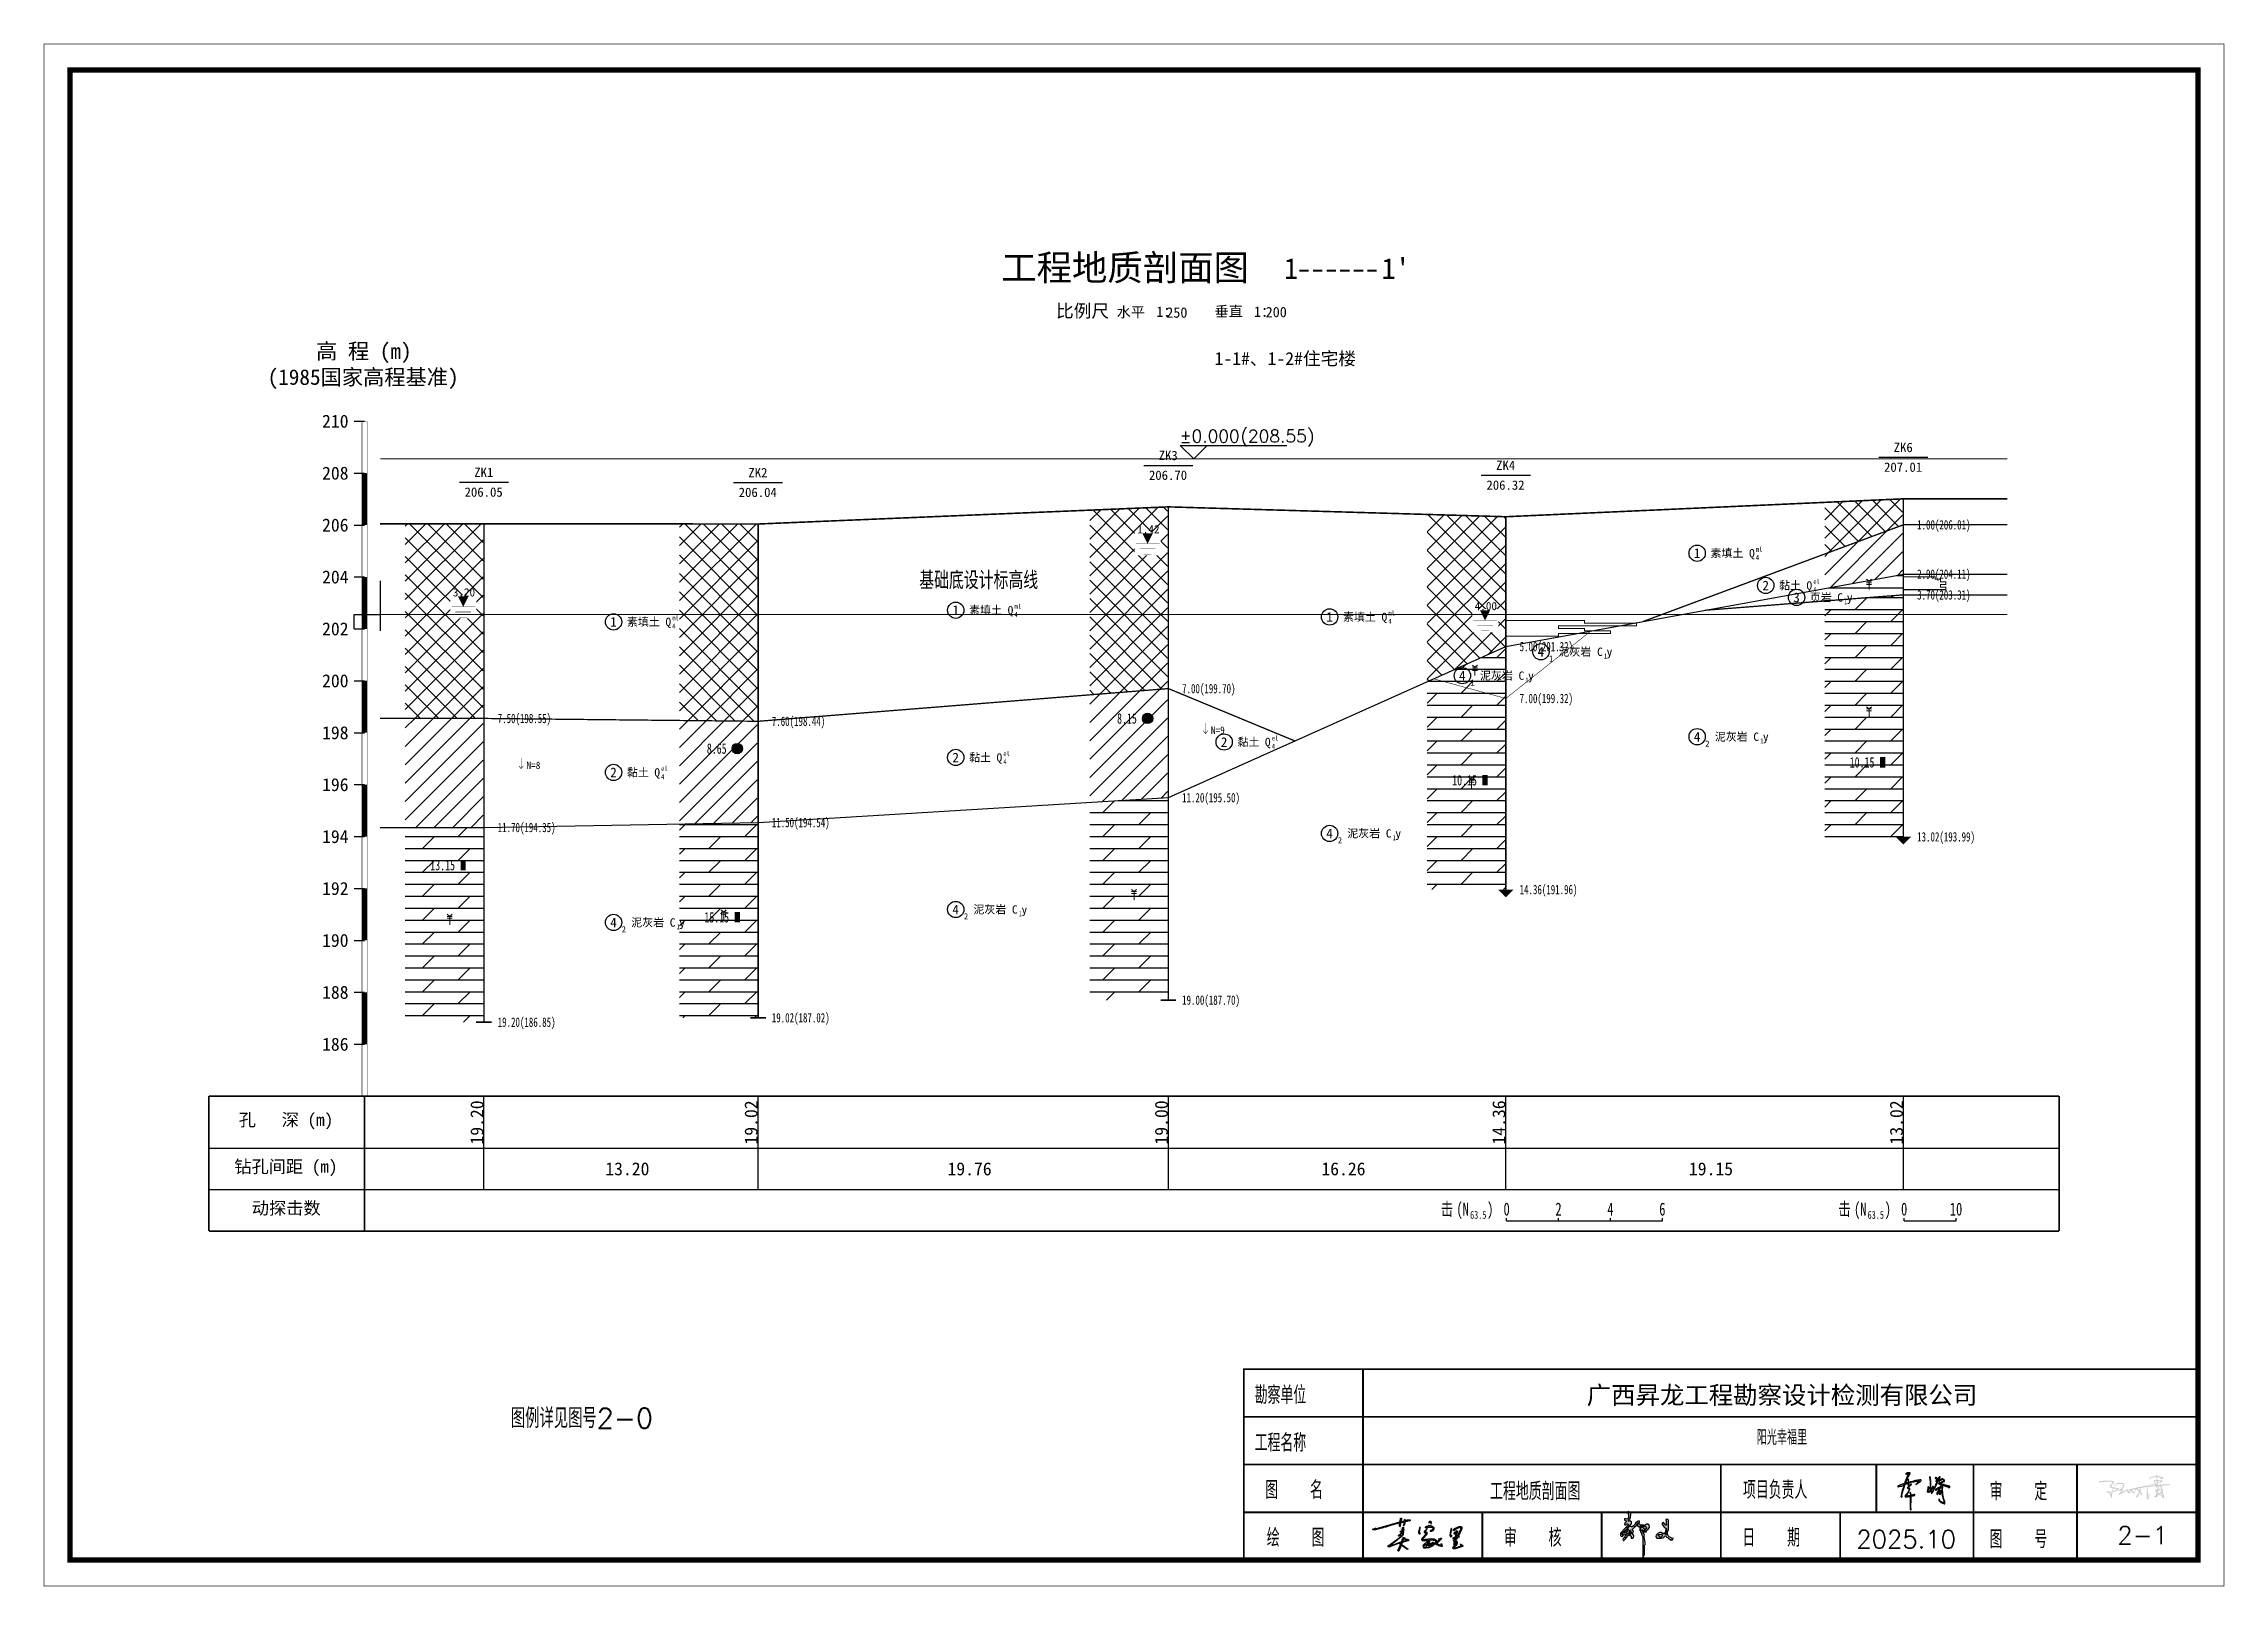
# Model space of a CAD drawing. Header units: millimetres. Extents: x 988 to 1408, y 353 to 650.
import ezdxf
from ezdxf.enums import TextEntityAlignment as Align

# ---------------------------------------------------------------- set-up
doc = ezdxf.new("R2010")
doc.units = ezdxf.units.MM
doc.set_wipeout_variables(frame=1)
doc.linetypes.add('sx', pattern=[10, 5, 0, 5, 0])
for name, color, linetype in [('GiCAD_PouMian', 7, 'Continuous'), ('GICAD_QUYANG', 7, 'Continuous'), ('地质-原位曲线', 7, 'Continuous'), ('地质-图框', 7, 'Continuous'), ('地质-地层符号', 3, 'Continuous'), ('地质-地层线', 7, 'Continuous'), ('地质-地面线', 7, 'Continuous'), ('地质-填充花纹', 4, 'Continuous'), ('地质-文字', 7, 'Continuous'), ('地质-标注栏', 7, 'Continuous'), ('地质-标贯', 7, 'Continuous'), ('地质-水位线', 5, 'Continuous'), ('地质-钻孔', 7, 'Continuous')]:
    doc.layers.add(name, color=color, linetype=linetype)
doc.layers.add('不打印', color=7, linetype='Continuous', plot=False)
doc.styles.add('BG_ST', font='', dxfattribs={"width": 0.7})
doc.styles.add('LZ_FONTS_FS', font='simfang.ttf', dxfattribs={"width": 0.7})
doc.styles.add('LZ_PMT_LINE', font='', dxfattribs={"height": 2})
doc.styles.get("Standard").update_dxf_attribs({"font": 'txt', "bigfont": 'gbcbig.shx'})
doc.styles.add('地下水位', font='', dxfattribs={"width": 0.7, "height": 1.58})
doc.styles.add('地层编号', font='', dxfattribs={"width": 0.7, "height": 1.85})
doc.styles.add('层底标注', font='', dxfattribs={"width": 0.7, "height": 1.8})
doc.styles.add('岩土名称', font='simfang.ttf', dxfattribs={"width": 0.7, "height": 1.55})
doc.styles.add('时代', font='', dxfattribs={"width": 0.7, "height": 1.6})
doc.styles.add('标注栏数据', font='simfang.ttf', dxfattribs={"width": 0.7, "height": 2.5})
doc.styles.add('标注栏项目', font='simfang.ttf', dxfattribs={"width": 0.7, "height": 3})
doc.styles.add('标贯动探', font='', dxfattribs={"width": 0.7, "height": 1.45})
doc.styles.add('标题', font='simfang.ttf', dxfattribs={"width": 0.7, "height": 8})
doc.styles.add('钻孔标注', font='', dxfattribs={"width": 0.7, "height": 1.8})
doc.styles.add('高程系统', font='simfang.ttf', dxfattribs={"width": 0.7, "height": 3})
doc.styles.get('BG_ST').set_extended_font_data('SimSun')
doc.styles.get('LZ_PMT_LINE').set_extended_font_data('SimSun')
doc.styles.get('地下水位').set_extended_font_data('FangSong_GB2312')
doc.styles.get('地层编号').set_extended_font_data('FangSong_GB2312')
doc.styles.get('层底标注').set_extended_font_data('FangSong_GB2312')
doc.styles.get('时代').set_extended_font_data('FangSong_GB2312')
doc.styles.get('标贯动探').set_extended_font_data('FangSong_GB2312')
doc.styles.get('钻孔标注').set_extended_font_data('FangSong_GB2312')
doc.linetypes.add('bzhjcx', pattern='A,0.001,[2,XX1.shx,S=1,R=0,X=1,Y=0],-2', length=2.001)
doc.linetypes.add('swx', pattern='A,7,-1.5,["●",LZ_PMT_LINE,S=0.05,R=0,X=0,Y=0],-1.5', length=10)
pattern_1 = [(0, (812.6094, 224.0516), (0, 2.3), []), (45, (812.6094, 224.0516), (4e-16, 4.6), [3.25269, -6.50538])]
pattern_2 = [(45, (812.6094, 224.0516), (-1.767767, 1.767767), []), (135, (812.6094, 224.0516), (-1.767767, -1.767767), [])]
pattern_3 = [(45, (812.6094, 224.0516), (-1.767767, 1.767767), [])]

msp = doc.modelspace()

# ---------------------------------------------------------------- texts
at = {"style": 'LZ_FONTS_FS'}
for s, height, p in [("1'", 4, (1245.8, 605.15, -12.5)), ('比例尺', 2.5, (1183.07, 597.74, -12.5)), ('水平', 2, (1194.75, 597.76, -12.5)), ('1：', 2, (1202.39, 597.83, -12.5)), ('250', 2, (1204.31, 597.67, -12.5)), ('垂直', 2, (1213.63, 597.91, -12.5)), ('1：', 2, (1221.21, 597.83, -12.5)), ('200', 2, (1223.46, 597.76, -12.5))]:
    msp.add_text(s, height=height, dxfattribs=at).set_placement(p)
msp.add_text('1', height=4, dxfattribs=at).set_placement((1229.72, 605.15, -12.5), align=Align.RIGHT)
at = {"color": 2, "style": 'LZ_FONTS_FS'}
msp.add_text('1-1#、1-2#住宅楼', height=2.5, dxfattribs=at).set_placement((1213.62, 588.55, -12.5))
at = {"linetype": 'Continuous', "style": 'BG_ST', "width": 0.7}
msp.add_text('基础底设计标高线', height=3, dxfattribs=at).set_placement((1156.72, 544.81), align=Align.BOTTOM_LEFT)
for s, p in [('勘察单位', (1221.35, 388.44)), ('工程名称', (1221.35, 379.25)), ('图  名', (1223.38, 370.16)), ('项目负责人', (1315.42, 370.16)), ('审  定', (1362.95, 369.86)), ('绘  图', (1223.67, 360.97)), ('审  核', (1269.35, 360.97)), ('日  期', (1315.31, 360.97)), ('2025.10', (1337.26, 360.67)), ('图  号', (1362.95, 360.67)), ('2-1', (1387.55, 361.42))]:
    msp.add_text(s, height=3.447).set_placement(p)
at = {"style": 'LZ_PMT_LINE'}
msp.add_text('广西昇龙工程勘察设计检测有限公司', height=3.4474, dxfattribs=at).set_placement((1322.94, 388.44), align=Align.CENTER)
for s, height, p in [('图例详见图号2-0', 3.83, (1091.74, 383.8)), ('工程地质剖面图', 3.447, (1275.4, 369.9))]:
    msp.add_text(s, height=height).set_placement(p, align=Align.CENTER)
at = {"width": 0.9}
msp.add_text('阳光幸福里', height=2.873, dxfattribs=at).set_placement((1322.94, 380.58), align=Align.CENTER)
at = {"layer": 'GiCAD_PouMian', "color": 7, "style": '标题'}
msp.add_text('工程地质剖面图', height=5, dxfattribs=at).set_placement((1172.51, 604.82))
at = {"layer": 'GICAD_QUYANG', "color": 1, "linetype": 'Continuous', "style": 'LZ_FONTS_FS', "width": 0.7}
for s, p in [('8.15', (1194.84, 519.49)), ('8.65', (1115.8, 513.69)), ('10.15', (1335.99, 511.04)), ('10.15', (1259.4, 507.59)), ('15.15', (1115.33, 481.19))]:
    msp.add_text(s, height=2, dxfattribs=at).set_placement(p)
at = {"layer": '地质-原位曲线', "color": 7, "linetype": 'Continuous', "style": '标注栏数据', "width": 0.7}
for s, height, p in [('击', 2.5, (1257.2, 424.74)), ('(N', 2.5, (1260.22, 424.74)), ('63.5', 1.5, (1262.85, 424.12)), (')', 2.5, (1266.15, 424.74)), ('击', 2.5, (1333.8, 424.74)), ('(N', 2.5, (1336.82, 424.74)), ('63.5', 1.5, (1339.44, 424.12)), (')', 2.5, (1342.75, 424.74))]:
    msp.add_text(s, height=height, dxfattribs=at).set_placement(p)
for s, p in [('0', (1269.89, 424.74)), ('2', (1279.89, 424.74)), ('4', (1289.89, 424.74)), ('6', (1299.89, 424.74)), ('0', (1346.48, 424.74)), ('10', (1356.48, 424.74))]:
    msp.add_text(s, height=2.5, dxfattribs=at).set_placement(p, align=Align.CENTER)
at = {"layer": '地质-图框', "color": 1, "linetype": 'Continuous', "style": 'LZ_FONTS_FS', "width": 0.7}
msp.add_text('13.15', height=2, dxfattribs=at).set_placement((1062.52, 491.24))
at = {"layer": '地质-地层符号', "color": 7, "linetype": 'Continuous'}
for s, height, style, p in [('1', 1.85, '地层编号', (1305.96, 551.39)), ('素填土', 1.55, '岩土名称', (1309.17, 551.54)), ('Q', 1.6, '时代', (1316.6, 551.52)), ('2', 1.85, '地层编号', (1319.17, 545.17)), ('黏土', 1.55, '岩土名称', (1322.37, 545.32)), ('Q', 1.6, '时代', (1327.66, 545.3)), ('1', 1.85, '地层编号', (1163.12, 540.42)), ('素填土', 1.55, '岩土名称', (1166.33, 540.57)), ('Q', 1.6, '时代', (1173.76, 540.54)), ('3', 1.85, '地层编号', (1325.11, 542.88)), ('页岩', 1.55, '岩土名称', (1328.31, 543.03)), ('C', 1.6, '时代', (1333.6, 543)), ('y', 1.6, '时代', (1335.44, 543)), ('1', 1.85, '地层编号', (1097.19, 538.17)), ('素填土', 1.55, '岩土名称', (1100.4, 538.32)), ('Q', 1.6, '时代', (1107.83, 538.29)), ('1', 1.85, '地层编号', (1235.15, 539.12)), ('素填土', 1.55, '岩土名称', (1238.36, 539.27)), ('Q', 1.6, '时代', (1245.79, 539.24)), ('4', 1.85, '地层编号', (1275.85, 532.41)), ('泥灰岩', 1.55, '岩土名称', (1279.88, 532.56)), ('C', 1.6, '时代', (1287.32, 532.53)), ('y', 1.6, '时代', (1289.16, 532.53)), ('4', 1.85, '地层编号', (1260.72, 527.81)), ('泥灰岩', 1.55, '岩土名称', (1264.75, 527.96)), ('C', 1.6, '时代', (1272.19, 527.93)), ('1', 1.2, '地层编号', (1278.05, 531.41)), ('1', 1.2, '地层编号', (1262.92, 526.81)), ('y', 1.6, '时代', (1274.03, 527.93)), ('2', 1.85, '地层编号', (1214.83, 515.02)), ('黏土', 1.55, '岩土名称', (1218.04, 515.17)), ('4', 1.85, '地层编号', (1305.96, 516.04)), ('泥灰岩', 1.55, '岩土名称', (1310, 516.19)), ('C', 1.6, '时代', (1317.43, 516.17)), ('y', 1.6, '时代', (1319.27, 516.17)), ('2', 1.85, '地层编号', (1163.12, 512.04)), ('黏土', 1.55, '岩土名称', (1166.33, 512.19)), ('Q', 1.6, '时代', (1171.62, 512.17)), ('Q', 1.6, '时代', (1223.33, 515.15)), ('2', 1.2, '地层编号', (1308.17, 515.04)), ('2', 1.85, '地层编号', (1097.19, 509.17)), ('黏土', 1.55, '岩土名称', (1100.4, 509.32)), ('Q', 1.6, '时代', (1105.69, 509.29)), ('4', 1.85, '地层编号', (1235.15, 497.42)), ('2', 1.2, '地层编号', (1237.36, 496.42)), ('泥灰岩', 1.55, '岩土名称', (1239.19, 497.57)), ('C', 1.6, '时代', (1246.62, 497.54)), ('y', 1.6, '时代', (1248.46, 497.54)), ('4', 1.85, '地层编号', (1163.12, 482.77)), ('泥灰岩', 1.55, '岩土名称', (1167.16, 482.92)), ('C', 1.6, '时代', (1174.59, 482.89)), ('y', 1.6, '时代', (1176.43, 482.89)), ('4', 1.85, '地层编号', (1097.19, 480.27)), ('2', 1.2, '地层编号', (1099.4, 479.27)), ('泥灰岩', 1.55, '岩土名称', (1101.23, 480.42)), ('C', 1.6, '时代', (1108.66, 480.39)), ('y', 1.6, '时代', (1110.5, 480.39)), ('2', 1.2, '地层编号', (1165.33, 481.77))]:
    msp.add_text(s, height=height, dxfattribs=dict(at, style=style)).set_placement(p)
at = {"layer": '地质-地层符号', "color": 7, "linetype": 'Continuous', "style": '时代', "width": 0.8}
for s, p in [('4', (1317.91, 551.02)), ('ml', (1317.91, 552.58)), ('el', (1328.97, 546.36)), ('ml', (1175.07, 541.61)), ('4', (1328.97, 544.8)), ('1', (1334.91, 542.5)), ('4', (1109.14, 537.79)), ('ml', (1109.14, 539.36)), ('4', (1175.07, 540.04)), ('4', (1247.1, 538.74)), ('ml', (1247.1, 540.31)), ('1', (1288.63, 532.03)), ('1', (1273.5, 527.43)), ('el', (1224.64, 516.21)), ('4', (1172.92, 511.67)), ('el', (1172.92, 513.23)), ('4', (1224.64, 514.65)), ('1', (1318.74, 515.67)), ('4', (1106.99, 508.79)), ('el', (1106.99, 510.36)), ('1', (1247.93, 497.04)), ('1', (1175.9, 482.39)), ('1', (1109.97, 479.89))]:
    msp.add_text(s, height=0.96, dxfattribs=at).set_placement(p)
at = {"layer": '地质-文字', "color": 7, "linetype": 'Continuous', "style": '高程系统'}
for s, height, p in [('高 程 (m)', 3, (1040.52, 589.74)), ('(1985国家高程基准)', 3, (1031.18, 584.74)), ('210', 2.5, (1041.67, 576.49)), ('208', 2.5, (1041.67, 566.49)), ('206', 2.5, (1041.67, 556.49)), ('204', 2.5, (1041.67, 546.49)), ('202', 2.5, (1041.67, 536.49)), ('200', 2.5, (1041.67, 526.49)), ('198', 2.5, (1041.67, 516.49)), ('196', 2.5, (1041.67, 506.49)), ('194', 2.5, (1041.67, 496.49)), ('192', 2.5, (1041.67, 486.49)), ('190', 2.5, (1041.67, 476.49)), ('188', 2.5, (1041.67, 466.49)), ('186', 2.5, (1041.67, 456.49))]:
    msp.add_text(s, height=height, dxfattribs=at).set_placement(p)
at = {"layer": '地质-文字', "color": 7, "linetype": 'Continuous', "style": '层底标注', "width": 0.7}
for s, p in [('1.00(206.01)', (1348.98, 556.89)), ('2.90(204.11)', (1348.98, 547.39)), ('3.70(203.31)', (1348.98, 543.39)), ('5.00(201.32)', (1272.39, 533.44)), ('7.00(199.70)', (1207.37, 525.34)), ('7.00(199.32)', (1272.39, 523.44)), ('7.50(198.55)', (1075.51, 519.59)), ('7.60(198.44)', (1128.32, 519.04)), ('11.20(195.50)', (1207.37, 504.34)), ('11.70(194.35)', (1075.51, 498.59)), ('11.50(194.54)', (1128.32, 499.54)), ('13.02(193.99)', (1348.98, 496.79)), ('14.36(191.96)', (1272.39, 486.64)), ('19.00(187.70)', (1207.37, 465.34)), ('19.20(186.85)', (1075.51, 461.09)), ('19.02(187.02)', (1128.32, 461.94))]:
    msp.add_text(s, height=1.8, dxfattribs=at).set_placement(p)
at = {"layer": '地质-标注栏', "color": 7, "linetype": 'Continuous', "style": '标注栏数据'}
for s, p in [('19.20', (1072.76, 438.42)), ('19.02', (1125.57, 438.42)), ('19.00', (1204.62, 438.42)), ('14.36', (1269.64, 438.42)), ('13.02', (1346.23, 438.42))]:
    msp.add_text(s, height=2.5, rotation=90, dxfattribs=at).set_placement(p)
at = {"layer": '地质-标注栏', "color": 7, "linetype": 'Continuous', "style": '标注栏项目'}
for s, p in [('孔   深 (m)', (1025.62, 441.24)), ('钻孔间距 (m)', (1024.77, 432.24)), ('动探击数', (1028.14, 424.24))]:
    msp.add_text(s, height=2.43, dxfattribs=at).set_placement(p, align=Align.BOTTOM_LEFT)
at = {"layer": '地质-标注栏', "color": 7, "linetype": 'Continuous', "style": '标注栏数据'}
for s, p in [('13.20', (1096.24, 432.49)), ('19.76', (1162.17, 432.49)), ('16.26', (1234.2, 432.49)), ('19.15', (1305.01, 432.49))]:
    msp.add_text(s, height=2.5, dxfattribs=at).set_placement(p)
at = {"layer": '地质-标贯', "color": 6, "linetype": 'Continuous', "style": '标贯动探', "width": 0.9}
for s, p in [('N=9', (1212.92, 517.49)), ('N=8', (1081.06, 510.74))]:
    msp.add_text(s, height=1.45, dxfattribs=at).set_placement(p)
at = {"layer": '地质-钻孔', "color": 7, "linetype": 'Continuous', "style": '钻孔标注'}
for s, p in [('ZK3', (1202.85, 570.24)), ('ZK6', (1344.46, 571.79)), ('ZK1', (1070.99, 566.99)), ('ZK2', (1123.81, 566.94)), ('206.70', (1200.98, 566.44)), ('ZK4', (1267.87, 568.34)), ('207.01', (1342.6, 567.99)), ('206.05', (1069.13, 563.19)), ('206.04', (1121.94, 563.14)), ('206.32', (1266, 564.54))]:
    msp.add_text(s, height=1.8, dxfattribs=at).set_placement(p)

# ---------------------------------------------------------------- blocks, each defined once
blk = doc.blocks.new('FHzhong.dwg')
at = {"color": 1, "lineweight": 0}
for p, q in [((1.06, 1.62), (0.57, 2.04)), ((0.57, 1.62), (1.53, 1.62)), ((0.57, 1.25), (1.53, 1.25)), ((1.05, 0), (1.05, 1.62)), ((1.06, 1.62), (1.53, 2.04))]:
    blk.add_line(p, q, dxfattribs=at)
blk = doc.blocks.new('FHqiang.dwg')
at = {"color": 1, "lineweight": 0}
for p, q in [((1.06, 1.62), (0.57, 2.04)), ((0.57, 1.62), (1.53, 1.62)), ((0.57, 1.32), (1.53, 1.32)), ((0.57, 1.02), (1.53, 1.02)), ((1.05, 0), (1.05, 1.62)), ((1.06, 1.62), (1.53, 2.04))]:
    blk.add_line(p, q, dxfattribs=at)
blk = doc.blocks.new('gkqy_yan.dwg不标1', base_point=(0, -1))
at = {"color": 1}
blk.add_solid([(-0.5, -2), (-0.5, 0), (0.5, -2), (0.5, 0)], dxfattribs=at)
blk = doc.blocks.new('gkqy_yuan.dwg不标1')
at = {"layer": 'GiCAD_PouMian'}
h = blk.add_hatch(color=1, dxfattribs=at)
edge = h.paths.add_edge_path()
edge.add_arc((0, 0), 1, 0, 360)
at = {"layer": 'GICAD_QUYANG', "color": 1}
blk.add_circle((0, 0), 1, dxfattribs=at)
blk = doc.blocks.new('gkbgfh')
at = {"linetype": 'Continuous'}
blk.add_wipeout([(-0.23, -0.2), (1.12, -0.2), (1.12, 2.33), (-0.23, 2.33)], dxfattribs=at).dxf.layer = '地质-标贯'
at = {"color": 1, "const_width": 0.1}
for points in [[(0.01, 0.61), (0.46, 0.08), (0.88, 0.64)], [(0.46, 2.13), (0.46, 0.08)]]:
    blk.add_lwpolyline(points, dxfattribs=at)
blk = doc.blocks.new('shuiweifh')
at = {"linetype": 'swx'}
blk.add_wipeout([(-2.47, -2.24), (2.54, -2.24), (2.54, 2.22), (-2.47, 2.22)], dxfattribs=at).dxf.layer = '地质-水位线'
at = {"color": 5}
for points, const_width in [([(-2.25, 0.02), (2.32, 0.02)], 0.075), ([(-1.5, -1), (1.5, -1)], 0.075), ([(-0.75, -2), (0.75, -2)], 0.05)]:
    blk.add_lwpolyline(points, dxfattribs=dict(at, const_width=const_width))
blk.add_lwpolyline([(0, 0, 0, 2, 0), (0, 2, 2, 2, 0)], format="xyseb", dxfattribs=at)
blk = doc.blocks.new('zxdt')
blk.add_lwpolyline([(0, 0, 3, 0, 0), (0, -1.5, 0, 0, 0)], format="xyseb")
blk = doc.blocks.new('GC4')
blk.add_wipeout([(-2.26, 6.01), (17.92, 6.01), (17.93, 2.69), (-2.15, 2.71), (-2.27, 2.72)])
blk.add_text('(208.55)', height=2.408).set_placement((9.01, 3.19))
blk.add_wipeout([(-2.8, 2.72), (2.91, 2.72), (0.06, -0.14), (0.06, -0.14)])
at = {"color": 3}
for p, q in [((0, 0), (-2.6, 2.6)), ((-2.6, 2.6), (17.93, 2.6)), ((0, 0), (2.59, 2.6))]:
    blk.add_line(p, q, dxfattribs=at)
blk.add_text('±0.000', height=2.408).set_placement((-2.69, 3.18))
blk = doc.blocks.new('zhengyi')
h = blk.add_hatch(color=256)
h.dxf.hatch_style = 1
h.paths.add_polyline_path([(256.693, 181.627), (256.708, 181.638), (256.715, 181.643), (256.717, 181.651), (256.713, 181.659), (256.726, 181.657), (256.735, 181.66), (256.745, 181.669), (256.745, 181.673), (256.745, 181.675), (256.745, 181.68), (256.765, 181.68), (256.765, 181.711), (256.761, 181.711), (256.759, 181.711), (256.755, 181.711), (256.755, 181.721), (256.734, 181.721), (256.725, 181.697), (256.717, 181.686), (256.698, 181.669), (256.679, 181.655), (256.663, 181.652), (256.64, 181.659), (256.64, 181.669), (256.63, 181.669), (256.626, 181.652), (256.616, 181.642), (256.599, 181.638), (256.599, 181.628), (256.609, 181.628), (256.607, 181.624), (256.61, 181.618), (256.614, 181.617), (256.607, 181.593), (256.598, 181.58), (256.578, 181.565), (256.547, 181.565), (256.536, 181.565), (256.535, 181.556), (256.523, 181.55), (256.515, 181.555), (256.511, 181.547), (256.517, 181.535), (256.526, 181.534), (256.526, 181.513), (256.536, 181.513), (256.539, 181.522), (256.541, 181.526), (256.547, 181.534), (256.555, 181.539), (256.566, 181.533), (256.567, 181.523), (256.588, 181.523), (256.588, 181.532), (256.588, 181.536), (256.588, 181.544), (256.601, 181.547), (256.607, 181.548), (256.62, 181.549), (256.626, 181.537), (256.637, 181.531), (256.651, 181.534), (256.651, 181.544), (256.64, 181.544), (256.633, 181.555), (256.632, 181.563), (256.635, 181.575), (256.641, 181.588), (256.644, 181.594), (256.644, 181.596), (256.651, 181.607), (256.645, 181.594), (256.644, 181.594), (256.649, 181.58), (256.661, 181.575), (256.661, 181.555), (256.672, 181.555), (256.672, 181.55), (256.672, 181.548), (256.672, 181.544), (256.682, 181.544), (256.682, 181.555), (256.697, 181.563), (256.699, 181.585), (256.687, 181.596), (256.687, 181.615)])
h.paths.add_polyline_path([(256.666, 181.732), (256.653, 181.746), (256.638, 181.749), (256.62, 181.742), (256.618, 181.759), (256.625, 181.771), (256.64, 181.779), (256.65, 181.805), (256.654, 181.819), (256.656, 181.846), (256.655, 181.868), (256.648, 181.881), (256.63, 181.893), (256.622, 181.9), (256.609, 181.897), (256.604, 181.888), (256.602, 181.884), (256.605, 181.878), (256.609, 181.878), (256.619, 181.848), (256.621, 181.831), (256.62, 181.799), (256.611, 181.791), (256.607, 181.787), (256.599, 181.779), (256.582, 181.782), (256.574, 181.783), (256.557, 181.784), (256.553, 181.773), (256.557, 181.763), (256.567, 181.758), (256.58, 181.751), (256.583, 181.732), (256.573, 181.721), (256.56, 181.715), (256.555, 181.704), (256.557, 181.69), (256.568, 181.683), (256.584, 181.688), (256.588, 181.7), (256.602, 181.703), (256.613, 181.697), (256.62, 181.685), (256.576, 181.641), (256.554, 181.619), (256.51, 181.575), (256.494, 181.554), (256.489, 181.539), (256.489, 181.513), (256.499, 181.501), (256.511, 181.498), (256.526, 181.503), (256.526, 181.534), (256.517, 181.535), (256.511, 181.547), (256.515, 181.555), (256.523, 181.55), (256.535, 181.556), (256.536, 181.565), (256.547, 181.565), (256.547, 181.575), (256.567, 181.592), (256.578, 181.6), (256.599, 181.617), (256.599, 181.628), (256.599, 181.638), (256.616, 181.642), (256.626, 181.652), (256.63, 181.669), (256.64, 181.669), (256.64, 181.68), (256.645, 181.68), (256.647, 181.68), (256.651, 181.68), (256.662, 181.698), (256.666, 181.71)])
h.paths.add_polyline_path([(256.698, 181.518), (256.682, 181.534), (256.682, 181.544), (256.672, 181.544), (256.672, 181.548), (256.672, 181.55), (256.672, 181.555), (256.651, 181.555), (256.651, 181.544), (256.651, 181.534), (256.637, 181.531), (256.626, 181.537), (256.62, 181.549), (256.607, 181.548), (256.601, 181.547), (256.588, 181.544), (256.588, 181.536), (256.588, 181.532), (256.588, 181.523), (256.578, 181.523), (256.578, 181.513), (256.569, 181.51), (256.564, 181.508), (256.557, 181.503), (256.559, 181.489), (256.554, 181.478), (256.541, 181.471), (256.532, 181.462), (256.529, 181.453), (256.531, 181.44), (256.533, 181.434), (256.542, 181.431), (256.547, 181.435), (256.575, 181.465), (256.589, 181.481), (256.614, 181.513), (256.633, 181.517), (256.646, 181.514), (256.661, 181.503), (256.661, 181.49), (256.661, 181.484), (256.661, 181.471), (256.678, 181.468), (256.69, 181.471), (256.703, 181.482), (256.704, 181.504)])
h.paths.add_polyline_path([(256.872, 181.624), (256.865, 181.632), (256.849, 181.643), (256.854, 181.65), (256.862, 181.652), (256.87, 181.648), (256.87, 181.659), (256.849, 181.659), (256.849, 181.68), (256.818, 181.68), (256.818, 181.669), (256.825, 181.67), (256.831, 181.666), (256.833, 181.659), (256.837, 181.654), (256.834, 181.645), (256.828, 181.643), (256.824, 181.641), (256.818, 181.644), (256.818, 181.648), (256.807, 181.648), (256.807, 181.586), (256.818, 181.586), (256.818, 181.596), (256.824, 181.602), (256.83, 181.603), (256.838, 181.602), (256.849, 181.597), (256.853, 181.586), (256.849, 181.575), (256.87, 181.575), (256.87, 181.596), (256.878, 181.596), (256.882, 181.596), (256.89, 181.596), (256.89, 181.607), (256.88, 181.607)])
h.paths.add_polyline_path([(256.831, 181.666), (256.825, 181.67), (256.818, 181.669), (256.818, 181.68), (256.807, 181.68), (256.808, 181.687), (256.804, 181.694), (256.797, 181.695), (256.787, 181.7), (256.784, 181.713), (256.791, 181.721), (256.798, 181.729), (256.796, 181.743), (256.786, 181.747), (256.773, 181.744), (256.766, 181.741), (256.755, 181.732), (256.755, 181.711), (256.759, 181.711), (256.761, 181.711), (256.765, 181.711), (256.765, 181.68), (256.765, 181.669), (256.78, 181.66), (256.79, 181.658), (256.807, 181.659), (256.807, 181.648), (256.818, 181.648), (256.818, 181.644), (256.824, 181.641), (256.828, 181.643), (256.834, 181.645), (256.837, 181.654), (256.833, 181.659)])
h.paths.add_polyline_path([(256.953, 181.68), (256.933, 181.695), (256.912, 181.697), (256.89, 181.685), (256.876, 181.677), (256.861, 181.679), (256.849, 181.69), (256.849, 181.659), (256.901, 181.659), (256.898, 181.655), (256.901, 181.649), (256.906, 181.648), (256.91, 181.635), (256.904, 181.622), (256.89, 181.617), (256.89, 181.607), (256.89, 181.596), (256.882, 181.596), (256.878, 181.596), (256.87, 181.596), (256.87, 181.575), (256.911, 181.575), (256.917, 181.594), (256.923, 181.604), (256.937, 181.617), (256.953, 181.637), (256.958, 181.654)])
h.paths.add_polyline_path([(256.879, 181.52), (256.874, 181.534), (256.859, 181.544), (256.859, 181.575), (256.849, 181.575), (256.853, 181.586), (256.849, 181.597), (256.838, 181.602), (256.83, 181.603), (256.824, 181.602), (256.818, 181.596), (256.818, 181.586), (256.818, 181.565), (256.837, 181.526), (256.844, 181.504), (256.849, 181.461), (256.849, 181.323), (256.849, 181.255), (256.849, 181.117), (256.857, 181.117), (256.861, 181.117), (256.87, 181.117), (256.862, 181.154), (256.865, 181.176), (256.88, 181.211), (256.88, 181.269), (256.88, 181.298), (256.88, 181.357), (256.89, 181.368), (256.893, 181.378), (256.89, 181.393), (256.884, 181.437), (256.881, 181.459), (256.875, 181.503)])
h.paths.add_polyline_path([(257.234, 181.544), (257.226, 181.54), (257.222, 181.538), (257.213, 181.534), (257.213, 181.544), (257.172, 181.544), (257.149, 181.562), (257.124, 181.564), (257.099, 181.549), (257.086, 181.537), (257.08, 181.531), (257.068, 181.518), (257.063, 181.499), (257.066, 181.487), (257.078, 181.471), (257.124, 181.468), (257.148, 181.47), (257.193, 181.482), (257.197, 181.49), (257.199, 181.494), (257.203, 181.503), (257.217, 181.505), (257.228, 181.499), (257.234, 181.487), (257.261, 181.473), (257.274, 181.465), (257.297, 181.445), (257.308, 181.441), (257.314, 181.438), (257.323, 181.43), (257.331, 181.446), (257.335, 181.455), (257.344, 181.471), (257.328, 181.465), (257.313, 181.469), (257.302, 181.482), (257.28, 181.493), (257.269, 181.502), (257.255, 181.523), (257.247, 181.523), (257.243, 181.523), (257.234, 181.523)])
h.paths.add_polyline_path([(257.168, 181.518), (257.169, 181.511), (257.167, 181.503), (257.153, 181.489), (257.138, 181.485), (257.12, 181.492), (257.119, 181.501), (257.107, 181.507), (257.099, 181.503), (257.099, 181.511), (257.099, 181.515), (257.099, 181.523), (257.124, 181.523), (257.136, 181.523), (257.161, 181.523)], flags=16)
h.paths.add_polyline_path([(257.265, 181.663), (257.265, 181.696), (257.265, 181.763), (257.252, 181.774), (257.241, 181.777), (257.224, 181.773), (257.227, 181.736), (257.229, 181.717), (257.234, 181.68), (257.226, 181.68), (257.222, 181.68), (257.213, 181.68), (257.208, 181.696), (257.203, 181.703), (257.193, 181.716), (257.185, 181.723), (257.171, 181.72), (257.167, 181.711), (257.167, 181.693), (257.171, 181.683), (257.182, 181.669), (257.198, 181.65), (257.208, 181.641), (257.229, 181.628), (257.235, 181.621), (257.232, 181.61), (257.224, 181.607), (257.224, 181.596), (257.234, 181.596), (257.234, 181.584), (257.234, 181.578), (257.234, 181.565), (257.255, 181.565), (257.248, 181.576), (257.253, 181.592), (257.265, 181.596)])
h.paths.add_polyline_path([(257.245, 181.565), (257.234, 181.565), (257.234, 181.578), (257.234, 181.584), (257.234, 181.596), (257.224, 181.596), (257.224, 181.565), (257.22, 181.565), (257.218, 181.565), (257.213, 181.565), (257.213, 181.534), (257.222, 181.538), (257.226, 181.54), (257.234, 181.544), (257.234, 181.534), (257.245, 181.534)])
for p, q in [((256.557, 181.784), (256.553, 181.773)), ((256.553, 181.773), (256.557, 181.763)), ((256.56, 181.715), (256.555, 181.704)), ((256.555, 181.704), (256.557, 181.69)), ((256.574, 181.783), (256.557, 181.784)), ((256.557, 181.763), (256.567, 181.758)), ((256.557, 181.69), (256.568, 181.683)), ((256.573, 181.721), (256.56, 181.715)), ((256.567, 181.758), (256.58, 181.751)), ((256.583, 181.732), (256.573, 181.721)), ((256.582, 181.782), (256.574, 181.783)), ((256.58, 181.751), (256.583, 181.732)), ((256.599, 181.779), (256.582, 181.782)), ((256.584, 181.688), (256.588, 181.7)), ((256.588, 181.7), (256.602, 181.703)), ((256.607, 181.787), (256.599, 181.779)), ((256.604, 181.888), (256.602, 181.884)), ((256.602, 181.884), (256.605, 181.878)), ((256.602, 181.703), (256.613, 181.697)), ((256.609, 181.897), (256.604, 181.888)), ((256.605, 181.878), (256.609, 181.878)), ((256.611, 181.791), (256.607, 181.787)), ((256.622, 181.9), (256.609, 181.897)), ((256.609, 181.878), (256.619, 181.848)), ((256.62, 181.799), (256.611, 181.791)), ((256.613, 181.697), (256.62, 181.685)), ((256.618, 181.759), (256.625, 181.771)), ((256.62, 181.742), (256.618, 181.759)), ((256.619, 181.848), (256.621, 181.831)), ((256.621, 181.831), (256.62, 181.799)), ((256.638, 181.749), (256.62, 181.742)), ((256.63, 181.893), (256.622, 181.9)), ((256.625, 181.771), (256.64, 181.779)), ((256.648, 181.881), (256.63, 181.893)), ((256.653, 181.746), (256.638, 181.749)), ((256.64, 181.779), (256.65, 181.805)), ((256.655, 181.868), (256.648, 181.881)), ((256.65, 181.805), (256.654, 181.819)), ((256.651, 181.68), (256.662, 181.698)), ((256.666, 181.732), (256.653, 181.746)), ((256.654, 181.819), (256.656, 181.846)), ((256.656, 181.846), (256.655, 181.868)), ((256.662, 181.698), (256.666, 181.71)), ((256.666, 181.71), (256.666, 181.732)), ((256.725, 181.697), (256.717, 181.686)), ((256.734, 181.721), (256.725, 181.697)), ((256.755, 181.721), (256.734, 181.721)), ((256.734, 181.721), (256.755, 181.721)), ((256.755, 181.721), (256.734, 181.721)), ((256.766, 181.741), (256.755, 181.732)), ((256.755, 181.732), (256.755, 181.711)), ((256.755, 181.711), (256.755, 181.732)), ((256.755, 181.732), (256.755, 181.711)), ((256.755, 181.711), (256.755, 181.721)), ((256.755, 181.721), (256.755, 181.711)), ((256.755, 181.711), (256.755, 181.721)), ((256.755, 181.711), (256.759, 181.711)), ((256.759, 181.711), (256.755, 181.711)), ((256.759, 181.711), (256.761, 181.711)), ((256.761, 181.711), (256.759, 181.711)), ((256.761, 181.711), (256.765, 181.711)), ((256.765, 181.711), (256.761, 181.711)), ((256.765, 181.711), (256.765, 181.669)), ((256.765, 181.669), (256.765, 181.711)), ((256.765, 181.711), (256.765, 181.669)), ((256.765, 181.68), (256.765, 181.711)), ((256.765, 181.711), (256.765, 181.68)), ((256.765, 181.68), (256.765, 181.711)), ((256.773, 181.744), (256.766, 181.741)), ((256.786, 181.747), (256.773, 181.744)), ((256.784, 181.713), (256.791, 181.721)), ((256.787, 181.7), (256.784, 181.713)), ((256.796, 181.743), (256.786, 181.747)), ((256.797, 181.695), (256.787, 181.7)), ((256.791, 181.721), (256.798, 181.729)), ((256.798, 181.729), (256.796, 181.743)), ((256.804, 181.694), (256.797, 181.695)), ((256.808, 181.687), (256.804, 181.694)), ((256.861, 181.679), (256.849, 181.69)), ((256.849, 181.69), (256.849, 181.659)), ((256.849, 181.659), (256.849, 181.69)), ((256.849, 181.69), (256.849, 181.659)), ((256.912, 181.697), (256.89, 181.685)), ((256.933, 181.695), (256.912, 181.697)), ((256.953, 181.68), (256.933, 181.695)), ((257.171, 181.72), (257.167, 181.711)), ((257.167, 181.711), (257.167, 181.693)), ((257.167, 181.693), (257.171, 181.683)), ((257.185, 181.723), (257.171, 181.72)), ((257.193, 181.716), (257.185, 181.723)), ((257.203, 181.703), (257.193, 181.716)), ((257.208, 181.696), (257.203, 181.703)), ((257.213, 181.68), (257.208, 181.696)), ((257.241, 181.777), (257.224, 181.773)), ((257.224, 181.773), (257.227, 181.736)), ((257.227, 181.736), (257.229, 181.717)), ((257.229, 181.717), (257.234, 181.68)), ((257.252, 181.774), (257.241, 181.777)), ((257.265, 181.763), (257.252, 181.774)), ((257.265, 181.696), (257.265, 181.763)), ((257.265, 181.663), (257.265, 181.696)), ((256.494, 181.554), (256.489, 181.539)), ((256.489, 181.539), (256.489, 181.513)), ((256.489, 181.513), (256.499, 181.501)), ((256.51, 181.575), (256.494, 181.554)), ((256.499, 181.501), (256.511, 181.498)), ((256.554, 181.619), (256.51, 181.575)), ((256.515, 181.555), (256.511, 181.547)), ((256.511, 181.547), (256.515, 181.555)), ((256.511, 181.547), (256.517, 181.535)), ((256.517, 181.535), (256.511, 181.547)), ((256.511, 181.498), (256.526, 181.503)), ((256.523, 181.55), (256.515, 181.555)), ((256.515, 181.555), (256.523, 181.55)), ((256.517, 181.535), (256.526, 181.534)), ((256.526, 181.534), (256.517, 181.535)), ((256.535, 181.556), (256.523, 181.55)), ((256.523, 181.55), (256.535, 181.556)), ((256.526, 181.534), (256.526, 181.513)), ((256.526, 181.513), (256.526, 181.534)), ((256.526, 181.534), (256.526, 181.513)), ((256.526, 181.503), (256.526, 181.534)), ((256.526, 181.534), (256.526, 181.503)), ((256.526, 181.503), (256.526, 181.534)), ((256.526, 181.513), (256.536, 181.513)), ((256.536, 181.513), (256.526, 181.513)), ((256.526, 181.513), (256.536, 181.513)), ((256.532, 181.462), (256.529, 181.453)), ((256.529, 181.453), (256.531, 181.44)), ((256.531, 181.44), (256.533, 181.434)), ((256.541, 181.471), (256.532, 181.462)), ((256.533, 181.434), (256.542, 181.431)), ((256.536, 181.565), (256.535, 181.556)), ((256.535, 181.556), (256.536, 181.565)), ((256.578, 181.565), (256.536, 181.565)), ((256.536, 181.565), (256.578, 181.565)), ((256.578, 181.565), (256.536, 181.565)), ((256.536, 181.565), (256.547, 181.565)), ((256.547, 181.565), (256.536, 181.565)), ((256.536, 181.565), (256.547, 181.565)), ((256.536, 181.513), (256.539, 181.522)), ((256.539, 181.522), (256.541, 181.526)), ((256.541, 181.526), (256.547, 181.534)), ((256.554, 181.478), (256.541, 181.471)), ((256.542, 181.431), (256.547, 181.435)), ((256.547, 181.575), (256.567, 181.592)), ((256.567, 181.592), (256.547, 181.575)), ((256.547, 181.565), (256.547, 181.575)), ((256.547, 181.575), (256.547, 181.565)), ((256.547, 181.565), (256.547, 181.575)), ((256.547, 181.575), (256.547, 181.565)), ((256.547, 181.565), (256.547, 181.575)), ((256.547, 181.575), (256.547, 181.565)), ((256.547, 181.565), (256.578, 181.565)), ((256.578, 181.565), (256.547, 181.565)), ((256.547, 181.565), (256.578, 181.565)), ((256.547, 181.534), (256.555, 181.539)), ((256.547, 181.435), (256.575, 181.465)), ((256.576, 181.641), (256.554, 181.619)), ((256.559, 181.489), (256.554, 181.478)), ((256.555, 181.539), (256.566, 181.533)), ((256.564, 181.508), (256.557, 181.503)), ((256.557, 181.503), (256.559, 181.489)), ((256.569, 181.51), (256.564, 181.508)), ((256.566, 181.533), (256.567, 181.523)), ((256.567, 181.592), (256.578, 181.6)), ((256.578, 181.6), (256.567, 181.592)), ((256.567, 181.523), (256.588, 181.523)), ((256.588, 181.523), (256.567, 181.523)), ((256.567, 181.523), (256.588, 181.523)), ((256.568, 181.683), (256.584, 181.688)), ((256.578, 181.513), (256.569, 181.51)), ((256.575, 181.465), (256.589, 181.481)), ((256.62, 181.685), (256.576, 181.641)), ((256.578, 181.6), (256.599, 181.617)), ((256.599, 181.617), (256.578, 181.6)), ((256.598, 181.58), (256.578, 181.565)), ((256.578, 181.565), (256.598, 181.58)), ((256.588, 181.523), (256.578, 181.523)), ((256.578, 181.523), (256.588, 181.523)), ((256.588, 181.523), (256.578, 181.523)), ((256.578, 181.523), (256.578, 181.513)), ((256.578, 181.513), (256.578, 181.523)), ((256.578, 181.523), (256.578, 181.513)), ((256.588, 181.544), (256.601, 181.547)), ((256.601, 181.547), (256.588, 181.544)), ((256.588, 181.536), (256.588, 181.544)), ((256.588, 181.544), (256.588, 181.536)), ((256.588, 181.532), (256.588, 181.536)), ((256.588, 181.536), (256.588, 181.532)), ((256.588, 181.523), (256.588, 181.532)), ((256.588, 181.532), (256.588, 181.523)), ((256.589, 181.481), (256.614, 181.513)), ((256.607, 181.593), (256.598, 181.58)), ((256.598, 181.58), (256.607, 181.593)), ((256.616, 181.642), (256.599, 181.638)), ((256.599, 181.638), (256.616, 181.642)), ((256.599, 181.638), (256.599, 181.628)), ((256.599, 181.628), (256.599, 181.638)), ((256.599, 181.638), (256.599, 181.628)), ((256.599, 181.617), (256.599, 181.638)), ((256.599, 181.638), (256.599, 181.617)), ((256.599, 181.617), (256.599, 181.638)), ((256.599, 181.628), (256.609, 181.628)), ((256.609, 181.628), (256.599, 181.628)), ((256.599, 181.628), (256.609, 181.628)), ((256.609, 181.628), (256.599, 181.628)), ((256.599, 181.628), (256.609, 181.628)), ((256.609, 181.628), (256.599, 181.628)), ((256.599, 181.628), (256.599, 181.617)), ((256.599, 181.617), (256.599, 181.628)), ((256.599, 181.628), (256.599, 181.617)), ((256.601, 181.547), (256.607, 181.548)), ((256.607, 181.548), (256.601, 181.547)), ((256.609, 181.628), (256.607, 181.624)), ((256.607, 181.624), (256.609, 181.628)), ((256.607, 181.624), (256.61, 181.618)), ((256.61, 181.618), (256.607, 181.624)), ((256.614, 181.617), (256.607, 181.593)), ((256.607, 181.593), (256.614, 181.617)), ((256.607, 181.548), (256.62, 181.549)), ((256.62, 181.549), (256.607, 181.548)), ((256.61, 181.618), (256.614, 181.617)), ((256.614, 181.617), (256.61, 181.618)), ((256.614, 181.513), (256.633, 181.517)), ((256.626, 181.652), (256.616, 181.642)), ((256.616, 181.642), (256.626, 181.652)), ((256.62, 181.549), (256.626, 181.537)), ((256.626, 181.537), (256.62, 181.549)), ((256.63, 181.669), (256.626, 181.652)), ((256.626, 181.652), (256.63, 181.669)), ((256.626, 181.537), (256.637, 181.531)), ((256.637, 181.531), (256.626, 181.537)), ((256.64, 181.669), (256.63, 181.669)), ((256.63, 181.669), (256.64, 181.669)), ((256.64, 181.669), (256.63, 181.669)), ((256.63, 181.669), (256.64, 181.669)), ((256.64, 181.669), (256.63, 181.669)), ((256.63, 181.669), (256.64, 181.669)), ((256.632, 181.563), (256.635, 181.575)), ((256.635, 181.575), (256.632, 181.563)), ((256.633, 181.555), (256.632, 181.563)), ((256.632, 181.563), (256.633, 181.555)), ((256.64, 181.544), (256.633, 181.555)), ((256.633, 181.555), (256.64, 181.544)), ((256.633, 181.517), (256.646, 181.514)), ((256.635, 181.575), (256.641, 181.588)), ((256.641, 181.588), (256.635, 181.575)), ((256.637, 181.531), (256.651, 181.534)), ((256.651, 181.534), (256.637, 181.531)), ((256.64, 181.669), (256.64, 181.68)), ((256.64, 181.68), (256.64, 181.669)), ((256.64, 181.669), (256.64, 181.68)), ((256.64, 181.68), (256.645, 181.68)), ((256.64, 181.659), (256.64, 181.669)), ((256.64, 181.669), (256.64, 181.659)), ((256.64, 181.659), (256.64, 181.669)), ((256.663, 181.652), (256.64, 181.659)), ((256.651, 181.544), (256.64, 181.544)), ((256.64, 181.544), (256.651, 181.544)), ((256.651, 181.544), (256.64, 181.544)), ((256.64, 181.544), (256.651, 181.544)), ((256.651, 181.544), (256.64, 181.544)), ((256.64, 181.544), (256.651, 181.544)), ((256.641, 181.588), (256.645, 181.594)), ((256.645, 181.594), (256.641, 181.588)), ((256.651, 181.607), (256.644, 181.596)), ((256.644, 181.596), (256.651, 181.607)), ((256.644, 181.596), (256.649, 181.58)), ((256.649, 181.58), (256.644, 181.596)), ((256.645, 181.68), (256.647, 181.68)), ((256.645, 181.594), (256.651, 181.607)), ((256.651, 181.607), (256.645, 181.594)), ((256.646, 181.514), (256.661, 181.503)), ((256.647, 181.68), (256.651, 181.68)), ((256.649, 181.58), (256.661, 181.575)), ((256.661, 181.575), (256.649, 181.58)), ((256.672, 181.555), (256.651, 181.555)), ((256.651, 181.555), (256.672, 181.555)), ((256.672, 181.555), (256.651, 181.555)), ((256.651, 181.555), (256.651, 181.534)), ((256.651, 181.534), (256.651, 181.555)), ((256.651, 181.555), (256.651, 181.534)), ((256.651, 181.544), (256.651, 181.555)), ((256.651, 181.555), (256.651, 181.544)), ((256.651, 181.544), (256.651, 181.555)), ((256.651, 181.555), (256.661, 181.555)), ((256.661, 181.555), (256.651, 181.555)), ((256.651, 181.555), (256.661, 181.555)), ((256.651, 181.534), (256.651, 181.544)), ((256.651, 181.544), (256.651, 181.534)), ((256.651, 181.534), (256.651, 181.544)), ((256.661, 181.575), (256.661, 181.555)), ((256.661, 181.555), (256.661, 181.575)), ((256.661, 181.575), (256.661, 181.555)), ((256.661, 181.555), (256.661, 181.575)), ((256.661, 181.575), (256.661, 181.555)), ((256.661, 181.555), (256.661, 181.575)), ((256.661, 181.555), (256.672, 181.555)), ((256.672, 181.555), (256.661, 181.555)), ((256.661, 181.555), (256.672, 181.555)), ((256.661, 181.503), (256.661, 181.49)), ((256.661, 181.49), (256.661, 181.484)), ((256.661, 181.484), (256.661, 181.471)), ((256.661, 181.471), (256.678, 181.468)), ((256.679, 181.655), (256.663, 181.652)), ((256.672, 181.555), (256.672, 181.55)), ((256.672, 181.55), (256.672, 181.555)), ((256.672, 181.55), (256.672, 181.548)), ((256.672, 181.548), (256.672, 181.55)), ((256.672, 181.548), (256.672, 181.544)), ((256.672, 181.544), (256.672, 181.548)), ((256.672, 181.544), (256.682, 181.544)), ((256.682, 181.544), (256.672, 181.544)), ((256.672, 181.544), (256.682, 181.544)), ((256.682, 181.544), (256.672, 181.544)), ((256.672, 181.544), (256.682, 181.544)), ((256.682, 181.544), (256.672, 181.544)), ((256.678, 181.468), (256.69, 181.471)), ((256.698, 181.669), (256.679, 181.655)), ((256.682, 181.555), (256.697, 181.563)), ((256.682, 181.544), (256.682, 181.555)), ((256.682, 181.555), (256.682, 181.544)), ((256.682, 181.544), (256.682, 181.555)), ((256.682, 181.534), (256.682, 181.544)), ((256.682, 181.544), (256.682, 181.534)), ((256.682, 181.534), (256.682, 181.544)), ((256.698, 181.518), (256.682, 181.534)), ((256.687, 181.615), (256.693, 181.627)), ((256.687, 181.596), (256.687, 181.615)), ((256.699, 181.585), (256.687, 181.596)), ((256.69, 181.471), (256.703, 181.482)), ((256.693, 181.627), (256.708, 181.638)), ((256.697, 181.563), (256.699, 181.585)), ((256.717, 181.686), (256.698, 181.669)), ((256.704, 181.504), (256.698, 181.518)), ((256.703, 181.482), (256.704, 181.504)), ((256.708, 181.638), (256.715, 181.643)), ((256.717, 181.651), (256.713, 181.659)), ((256.713, 181.659), (256.726, 181.657)), ((256.715, 181.643), (256.717, 181.651)), ((256.726, 181.657), (256.735, 181.66)), ((256.735, 181.66), (256.745, 181.669)), ((256.745, 181.675), (256.745, 181.68)), ((256.745, 181.68), (256.765, 181.68)), ((256.765, 181.68), (256.745, 181.68)), ((256.745, 181.68), (256.765, 181.68)), ((256.745, 181.673), (256.745, 181.675)), ((256.745, 181.669), (256.745, 181.673)), ((256.765, 181.669), (256.78, 181.66)), ((256.78, 181.66), (256.79, 181.658)), ((256.79, 181.658), (256.807, 181.659)), ((256.807, 181.68), (256.808, 181.687)), ((256.818, 181.68), (256.807, 181.68)), ((256.807, 181.68), (256.818, 181.68)), ((256.818, 181.68), (256.807, 181.68)), ((256.807, 181.659), (256.807, 181.648)), ((256.807, 181.648), (256.807, 181.659)), ((256.807, 181.659), (256.807, 181.648)), ((256.818, 181.648), (256.807, 181.648)), ((256.807, 181.648), (256.818, 181.648)), ((256.818, 181.648), (256.807, 181.648)), ((256.807, 181.648), (256.807, 181.586)), ((256.807, 181.586), (256.807, 181.648)), ((256.807, 181.648), (256.807, 181.586)), ((256.807, 181.648), (256.818, 181.648)), ((256.818, 181.648), (256.807, 181.648)), ((256.807, 181.648), (256.818, 181.648)), ((256.807, 181.586), (256.818, 181.586)), ((256.818, 181.586), (256.807, 181.586)), ((256.807, 181.586), (256.818, 181.586)), ((256.849, 181.68), (256.818, 181.68)), ((256.818, 181.68), (256.849, 181.68)), ((256.849, 181.68), (256.818, 181.68)), ((256.818, 181.68), (256.818, 181.669)), ((256.818, 181.669), (256.818, 181.68)), ((256.818, 181.68), (256.818, 181.669)), ((256.818, 181.669), (256.818, 181.68)), ((256.818, 181.68), (256.818, 181.669)), ((256.818, 181.669), (256.818, 181.68)), ((256.818, 181.669), (256.825, 181.67)), ((256.825, 181.67), (256.818, 181.669)), ((256.818, 181.644), (256.818, 181.648)), ((256.818, 181.648), (256.818, 181.644)), ((256.824, 181.641), (256.818, 181.644)), ((256.818, 181.644), (256.824, 181.641)), ((256.824, 181.602), (256.818, 181.596)), ((256.818, 181.596), (256.824, 181.602)), ((256.818, 181.596), (256.818, 181.565)), ((256.818, 181.565), (256.818, 181.596)), ((256.818, 181.596), (256.818, 181.565)), ((256.818, 181.586), (256.818, 181.596)), ((256.818, 181.596), (256.818, 181.586)), ((256.818, 181.586), (256.818, 181.596)), ((256.818, 181.565), (256.837, 181.526)), ((256.828, 181.643), (256.824, 181.641)), ((256.824, 181.641), (256.828, 181.643)), ((256.83, 181.603), (256.824, 181.602)), ((256.824, 181.602), (256.83, 181.603)), ((256.825, 181.67), (256.831, 181.666)), ((256.831, 181.666), (256.825, 181.67)), ((256.834, 181.645), (256.828, 181.643)), ((256.828, 181.643), (256.834, 181.645)), ((256.838, 181.602), (256.83, 181.603)), ((256.83, 181.603), (256.838, 181.602)), ((256.831, 181.666), (256.833, 181.659)), ((256.833, 181.659), (256.831, 181.666)), ((256.833, 181.659), (256.837, 181.654)), ((256.837, 181.654), (256.833, 181.659)), ((256.837, 181.654), (256.834, 181.645)), ((256.834, 181.645), (256.837, 181.654)), ((256.837, 181.526), (256.844, 181.504)), ((256.849, 181.597), (256.838, 181.602)), ((256.838, 181.602), (256.849, 181.597)), ((256.844, 181.504), (256.849, 181.461)), ((256.849, 181.659), (256.849, 181.68)), ((256.849, 181.68), (256.849, 181.659)), ((256.849, 181.659), (256.849, 181.68)), ((256.87, 181.659), (256.849, 181.659)), ((256.849, 181.659), (256.87, 181.659)), ((256.87, 181.659), (256.849, 181.659)), ((256.849, 181.659), (256.901, 181.659)), ((256.901, 181.659), (256.849, 181.659)), ((256.849, 181.659), (256.901, 181.659)), ((256.849, 181.643), (256.854, 181.65)), ((256.854, 181.65), (256.849, 181.643)), ((256.865, 181.632), (256.849, 181.643)), ((256.849, 181.643), (256.865, 181.632)), ((256.853, 181.586), (256.849, 181.597)), ((256.849, 181.597), (256.853, 181.586)), ((256.849, 181.575), (256.853, 181.586)), ((256.853, 181.586), (256.849, 181.575)), ((256.859, 181.575), (256.849, 181.575)), ((256.849, 181.575), (256.859, 181.575)), ((256.859, 181.575), (256.849, 181.575)), ((256.849, 181.575), (256.87, 181.575)), ((256.87, 181.575), (256.849, 181.575)), ((256.849, 181.575), (256.87, 181.575)), ((256.849, 181.461), (256.849, 181.323)), ((256.854, 181.65), (256.862, 181.652)), ((256.862, 181.652), (256.854, 181.65)), ((256.859, 181.544), (256.859, 181.575)), ((256.859, 181.575), (256.859, 181.544)), ((256.859, 181.544), (256.859, 181.575)), ((256.874, 181.534), (256.859, 181.544)), ((256.876, 181.677), (256.861, 181.679)), ((256.862, 181.652), (256.87, 181.648)), ((256.87, 181.648), (256.862, 181.652)), ((256.872, 181.624), (256.865, 181.632)), ((256.865, 181.632), (256.872, 181.624)), ((256.87, 181.648), (256.87, 181.659)), ((256.87, 181.659), (256.87, 181.648)), ((256.87, 181.648), (256.87, 181.659)), ((256.901, 181.659), (256.87, 181.659)), ((256.87, 181.659), (256.901, 181.659)), ((256.901, 181.659), (256.87, 181.659)), ((256.87, 181.659), (256.87, 181.648)), ((256.87, 181.648), (256.87, 181.659)), ((256.87, 181.659), (256.87, 181.648)), ((256.87, 181.575), (256.87, 181.596)), ((256.87, 181.596), (256.87, 181.575)), ((256.87, 181.575), (256.87, 181.596)), ((256.87, 181.596), (256.878, 181.596)), ((256.878, 181.596), (256.87, 181.596)), ((256.87, 181.596), (256.87, 181.575)), ((256.87, 181.575), (256.87, 181.596)), ((256.87, 181.596), (256.87, 181.575)), ((256.87, 181.575), (256.911, 181.575)), ((256.911, 181.575), (256.87, 181.575)), ((256.87, 181.575), (256.911, 181.575)), ((256.88, 181.607), (256.872, 181.624)), ((256.872, 181.624), (256.88, 181.607)), ((256.879, 181.52), (256.874, 181.534)), ((256.875, 181.503), (256.879, 181.52)), ((256.881, 181.459), (256.875, 181.503)), ((256.89, 181.685), (256.876, 181.677)), ((256.878, 181.596), (256.882, 181.596)), ((256.882, 181.596), (256.878, 181.596)), ((256.89, 181.607), (256.88, 181.607)), ((256.88, 181.607), (256.89, 181.607)), ((256.89, 181.607), (256.88, 181.607)), ((256.88, 181.607), (256.89, 181.607)), ((256.89, 181.607), (256.88, 181.607)), ((256.88, 181.607), (256.89, 181.607)), ((256.88, 181.357), (256.89, 181.368)), ((256.88, 181.298), (256.88, 181.357)), ((256.884, 181.437), (256.881, 181.459)), ((256.882, 181.596), (256.89, 181.596)), ((256.89, 181.596), (256.882, 181.596)), ((256.89, 181.393), (256.884, 181.437)), ((256.904, 181.622), (256.89, 181.617)), ((256.89, 181.617), (256.904, 181.622)), ((256.89, 181.617), (256.89, 181.596)), ((256.89, 181.596), (256.89, 181.617)), ((256.89, 181.617), (256.89, 181.596)), ((256.89, 181.607), (256.89, 181.617)), ((256.89, 181.617), (256.89, 181.607)), ((256.89, 181.607), (256.89, 181.617)), ((256.89, 181.596), (256.89, 181.607)), ((256.89, 181.607), (256.89, 181.596)), ((256.89, 181.596), (256.89, 181.607)), ((256.893, 181.378), (256.89, 181.393)), ((256.89, 181.368), (256.893, 181.378)), ((256.901, 181.659), (256.898, 181.655)), ((256.898, 181.655), (256.901, 181.659)), ((256.898, 181.655), (256.901, 181.649)), ((256.901, 181.649), (256.898, 181.655)), ((256.901, 181.649), (256.906, 181.648)), ((256.906, 181.648), (256.901, 181.649)), ((256.91, 181.635), (256.904, 181.622)), ((256.904, 181.622), (256.91, 181.635)), ((256.906, 181.648), (256.91, 181.635)), ((256.91, 181.635), (256.906, 181.648)), ((256.911, 181.575), (256.917, 181.594)), ((256.917, 181.594), (256.923, 181.604)), ((256.923, 181.604), (256.937, 181.617)), ((256.937, 181.617), (256.953, 181.637)), ((256.958, 181.654), (256.953, 181.68)), ((256.953, 181.637), (256.958, 181.654)), ((257.068, 181.518), (257.063, 181.499)), ((257.063, 181.499), (257.066, 181.487)), ((257.066, 181.487), (257.078, 181.471)), ((257.08, 181.531), (257.068, 181.518)), ((257.078, 181.471), (257.124, 181.468)), ((257.086, 181.537), (257.08, 181.531)), ((257.099, 181.549), (257.086, 181.537)), ((257.124, 181.564), (257.099, 181.549)), ((257.124, 181.523), (257.099, 181.523)), ((257.099, 181.523), (257.099, 181.515)), ((257.099, 181.515), (257.099, 181.511)), ((257.099, 181.511), (257.099, 181.503)), ((257.099, 181.503), (257.107, 181.507)), ((257.107, 181.507), (257.119, 181.501)), ((257.119, 181.501), (257.12, 181.492)), ((257.12, 181.492), (257.138, 181.485)), ((257.149, 181.562), (257.124, 181.564)), ((257.136, 181.523), (257.124, 181.523)), ((257.124, 181.468), (257.148, 181.47)), ((257.161, 181.523), (257.136, 181.523)), ((257.138, 181.485), (257.153, 181.489)), ((257.148, 181.47), (257.193, 181.482)), ((257.172, 181.544), (257.149, 181.562)), ((257.153, 181.489), (257.167, 181.503)), ((257.168, 181.518), (257.161, 181.523)), ((257.167, 181.503), (257.169, 181.511)), ((257.169, 181.511), (257.168, 181.518)), ((257.171, 181.683), (257.182, 181.669)), ((257.213, 181.544), (257.172, 181.544)), ((257.172, 181.544), (257.213, 181.544)), ((257.213, 181.544), (257.172, 181.544)), ((257.182, 181.669), (257.198, 181.65)), ((257.193, 181.482), (257.197, 181.49)), ((257.197, 181.49), (257.199, 181.494)), ((257.198, 181.65), (257.208, 181.641)), ((257.199, 181.494), (257.203, 181.503)), ((257.203, 181.503), (257.217, 181.505)), ((257.208, 181.641), (257.229, 181.628)), ((257.222, 181.68), (257.213, 181.68)), ((257.218, 181.565), (257.213, 181.565)), ((257.213, 181.565), (257.213, 181.534)), ((257.213, 181.534), (257.213, 181.565)), ((257.213, 181.565), (257.213, 181.534)), ((257.213, 181.534), (257.213, 181.544)), ((257.213, 181.544), (257.213, 181.534)), ((257.213, 181.534), (257.213, 181.544)), ((257.222, 181.538), (257.213, 181.534)), ((257.213, 181.534), (257.222, 181.538)), ((257.217, 181.505), (257.228, 181.499)), ((257.22, 181.565), (257.218, 181.565)), ((257.224, 181.565), (257.22, 181.565)), ((257.226, 181.68), (257.222, 181.68)), ((257.226, 181.54), (257.222, 181.538)), ((257.222, 181.538), (257.226, 181.54)), ((257.232, 181.61), (257.224, 181.607)), ((257.224, 181.607), (257.224, 181.596)), ((257.224, 181.596), (257.224, 181.607)), ((257.224, 181.607), (257.224, 181.596)), ((257.234, 181.596), (257.224, 181.596)), ((257.224, 181.596), (257.234, 181.596)), ((257.234, 181.596), (257.224, 181.596)), ((257.224, 181.596), (257.224, 181.565)), ((257.224, 181.565), (257.224, 181.596)), ((257.224, 181.596), (257.224, 181.565)), ((257.224, 181.596), (257.234, 181.596)), ((257.234, 181.596), (257.224, 181.596)), ((257.224, 181.596), (257.234, 181.596)), ((257.234, 181.68), (257.226, 181.68)), ((257.234, 181.544), (257.226, 181.54)), ((257.226, 181.54), (257.234, 181.544)), ((257.228, 181.499), (257.234, 181.487)), ((257.229, 181.628), (257.235, 181.621)), ((257.235, 181.621), (257.232, 181.61)), ((257.234, 181.584), (257.234, 181.596)), ((257.234, 181.596), (257.234, 181.584)), ((257.234, 181.578), (257.234, 181.584)), ((257.234, 181.584), (257.234, 181.578)), ((257.234, 181.565), (257.234, 181.578)), ((257.234, 181.578), (257.234, 181.565)), ((257.245, 181.565), (257.234, 181.565)), ((257.234, 181.565), (257.245, 181.565)), ((257.245, 181.565), (257.234, 181.565)), ((257.234, 181.565), (257.255, 181.565)), ((257.255, 181.565), (257.234, 181.565)), ((257.234, 181.565), (257.255, 181.565)), ((257.234, 181.523), (257.234, 181.544)), ((257.234, 181.544), (257.234, 181.523)), ((257.234, 181.523), (257.234, 181.544)), ((257.234, 181.544), (257.234, 181.534)), ((257.234, 181.534), (257.234, 181.544)), ((257.234, 181.544), (257.234, 181.534)), ((257.234, 181.534), (257.245, 181.534)), ((257.245, 181.534), (257.234, 181.534)), ((257.234, 181.534), (257.245, 181.534)), ((257.243, 181.523), (257.234, 181.523)), ((257.234, 181.487), (257.261, 181.473)), ((257.247, 181.523), (257.243, 181.523)), ((257.245, 181.534), (257.245, 181.565)), ((257.245, 181.565), (257.245, 181.534)), ((257.245, 181.534), (257.245, 181.565)), ((257.255, 181.523), (257.247, 181.523)), ((257.248, 181.576), (257.253, 181.592)), ((257.255, 181.565), (257.248, 181.576)), ((257.253, 181.592), (257.265, 181.596)), ((257.269, 181.502), (257.255, 181.523)), ((257.261, 181.473), (257.274, 181.465)), ((257.265, 181.596), (257.265, 181.663)), ((257.28, 181.493), (257.269, 181.502)), ((257.274, 181.465), (257.297, 181.445)), ((257.302, 181.482), (257.28, 181.493)), ((257.297, 181.445), (257.308, 181.441)), ((257.313, 181.469), (257.302, 181.482)), ((257.308, 181.441), (257.314, 181.438)), ((257.328, 181.465), (257.313, 181.469)), ((257.314, 181.438), (257.323, 181.43)), ((257.323, 181.43), (257.331, 181.446)), ((257.344, 181.471), (257.328, 181.465)), ((257.331, 181.446), (257.335, 181.455)), ((257.335, 181.455), (257.344, 181.471)), ((256.849, 181.323), (256.849, 181.255)), ((256.849, 181.255), (256.849, 181.117)), ((256.849, 181.117), (256.857, 181.117)), ((256.857, 181.117), (256.861, 181.117)), ((256.861, 181.117), (256.87, 181.117)), ((256.862, 181.154), (256.865, 181.176)), ((256.87, 181.117), (256.862, 181.154)), ((256.865, 181.176), (256.88, 181.211)), ((256.88, 181.269), (256.88, 181.298)), ((256.88, 181.211), (256.88, 181.269))]:
    blk.add_line(p, q)

# ---------------------------------------------------------------- hatches: boundary and pattern name
at = {"linetype": 'Continuous'}
h = msp.add_hatch(color=0, dxfattribs=at)
edge = h.paths.add_edge_path()
edge.add_spline(control_points=[(1347.43, 375.05), (1347.43, 375.05), (1347.21, 375.02), (1347.08, 374.95), (1346.92, 374.87), (1346.8, 374.93), (1346.77, 375.01), (1346.81, 375.11), (1346.95, 375.1), (1347.12, 375.17), (1347.33, 375.2), (1347.64, 375.23), (1347.61, 375.01), (1347.55, 374.86), (1347.45, 374.71), (1347.36, 374.55), (1347.25, 374.38), (1347.15, 374.16), (1347.06, 373.9), (1346.92, 373.69), (1346.88, 373.48), (1346.82, 373.37), (1346.72, 373.22), (1346.89, 373.23), (1346.99, 373.27), (1347.12, 373.28), (1347.27, 373.3), (1347.2, 373.55), (1347.24, 373.69), (1347.2, 373.89), (1347.38, 373.89), (1347.32, 373.69), (1347.35, 373.54), (1347.33, 373.39), (1347.39, 373.3), (1347.59, 373.42), (1347.87, 373.47), (1348.28, 373.6), (1348.68, 373.68), (1349.07, 373.79), (1349.4, 373.78), (1349.62, 373.85), (1349.8, 373.78), (1349.7, 373.57), (1349.46, 373.41), (1349.17, 373.19), (1348.91, 373.03), (1348.79, 372.97), (1348.72, 372.95), (1348.82, 373.05), (1348.91, 373.12), (1349.1, 373.26), (1349.27, 373.39), (1349.39, 373.49), (1349.44, 373.61), (1349.28, 373.65), (1348.63, 373.43), (1348, 373.52), (1347.33, 373.16), (1347.36, 373.12), (1347.33, 373.01), (1347.38, 372.88), (1347.36, 372.73), (1347.44, 372.69), (1347.51, 372.8), (1347.63, 372.88), (1347.72, 372.98), (1347.79, 373.05), (1347.88, 373.03), (1347.86, 372.87), (1347.68, 372.78), (1347.52, 372.59), (1347.37, 372.5), (1347.28, 372.41), (1347.28, 372.34), (1347.31, 372.22), (1347.54, 372.29), (1347.59, 371.97), (1347.45, 371.64), (1347.23, 371.24), (1346.99, 370.93), (1346.85, 370.82), (1346.81, 370.73), (1346.99, 370.68), (1347.17, 370.76), (1347.44, 370.77), (1347.58, 370.79), (1347.7, 370.81), (1347.67, 370.97), (1347.67, 371.08), (1347.67, 371.23), (1347.54, 371.24), (1347.57, 371.43), (1347.81, 371.33), (1347.76, 371.11), (1347.83, 370.98), (1347.79, 370.83), (1348.08, 370.92), (1348.24, 370.95), (1348.42, 370.99), (1348.5, 371.03), (1348.52, 370.99), (1348.53, 370.95), (1348.53, 370.91), (1348.51, 370.87), (1348.47, 370.86), (1348.29, 370.79), (1348.1, 370.74), (1347.89, 370.72), (1347.87, 370.7), (1347.83, 370.7), (1347.85, 370.67), (1347.79, 370.34), (1347.84, 369.69), (1347.77, 368.92), (1347.76, 368.4), (1347.84, 368.17), (1347.79, 368.04), (1347.6, 368.09), (1347.64, 368.92), (1347.65, 369.63), (1347.64, 370.36), (1347.67, 370.54), (1347.63, 370.59), (1347.61, 370.66), (1347.42, 370.62), (1347.16, 370.55), (1346.9, 370.59), (1346.68, 370.54), (1346.66, 370.61), (1346.64, 370.66), (1346.67, 370.76), (1346.78, 370.93), (1347.05, 371.15), (1347.22, 371.48), (1347.35, 371.76), (1347.41, 371.94), (1347.43, 372.15), (1347.25, 372.21), (1347.08, 372.25), (1347.1, 372.42), (1347.22, 372.47), (1347.32, 372.53), (1347.34, 372.66), (1347.22, 372.72), (1347.21, 372.9), (1347.27, 373.05), (1347.18, 373.15), (1347, 373.07), (1346.83, 373.05), (1346.63, 372.96), (1346.59, 372.67), (1346.44, 372.27), (1346.24, 371.73), (1346.17, 371.28), (1346.03, 371.02), (1346.07, 370.87), (1346.05, 370.75), (1346.12, 370.65), (1346.08, 370.57), (1346.04, 370.52), (1345.97, 370.53), (1345.88, 370.54), (1345.86, 370.69), (1345.92, 371.21), (1346.15, 371.89), (1346.42, 372.56), (1346.42, 372.81), (1346.5, 372.91), (1346.38, 372.9), (1346.27, 372.63), (1345.79, 372.62), (1345.45, 372.55), (1345.32, 372.46), (1345.24, 372.51), (1345.25, 372.63), (1345.4, 372.75), (1345.65, 372.82), (1345.97, 372.98), (1346.27, 373.02), (1346.46, 373.1), (1346.59, 373.09), (1346.6, 373.31), (1346.84, 373.82), (1346.96, 374.51), (1347.36, 374.87), (1347.41, 374.94), (1347.44, 374.98), (1347.45, 375.01), (1347.47, 375.04), (1347.43, 375.05), (1347.43, 375.05)], knot_values=[0, 0, 0, 0, 0.197659, 0.38152, 0.566109, 0.652135, 0.748753, 0.807036, 0.92578, 1.122031, 1.368988, 1.626652, 1.76802, 1.918621, 2.118344, 2.300641, 2.476901, 2.727997, 3.020459, 3.30281, 3.467088, 3.639635, 3.748419, 3.829445, 4.003086, 4.123696, 4.214806, 4.40081, 4.667341, 4.776567, 4.878347, 5.011798, 5.239779, 5.391232, 5.421408, 5.561877, 5.912571, 6.38166, 6.788598, 7.158235, 7.581854, 7.75821, 7.879208, 8.024703, 8.302733, 8.776744, 9.113748, 9.171835, 9.21185, 9.282009, 9.431192, 9.655122, 9.945004, 10.084012, 10.156313, 10.23478, 10.492922, 12.265977, 12.308224, 12.341497, 12.381398, 12.643767, 12.73859, 12.784271, 12.894334, 13.057034, 13.22312, 13.293963, 13.355493, 13.427134, 13.691979, 13.931156, 14.154695, 14.230531, 14.280349, 14.357953, 14.559753, 14.73671, 15.127693, 15.701362, 16.09181, 16.245167, 16.284172, 16.325965, 16.693564, 16.937976, 17.092889, 17.140175, 17.268068, 17.432612, 17.543247, 17.640717, 17.742204, 17.919021, 18.124187, 18.330875, 18.38331, 18.514374, 18.915136, 19.05586, 19.094889, 19.129342, 19.171939, 19.2281, 19.253164, 19.30045, 19.335915, 19.866366, 19.900833, 19.91431, 19.956102, 19.971506, 20.016335, 20.975658, 21.868584, 22.374573, 22.482502, 22.597173, 22.697846, 22.941553, 24.708467, 25.088101, 25.161193, 25.220954, 25.277606, 25.350797, 25.711986, 26.113546, 26.20435, 26.256258, 26.30822, 26.383415, 26.54161, 26.923438, 27.405824, 27.649529, 27.849929, 27.988286, 28.210288, 28.334066, 28.448614, 28.601664, 28.712075, 28.802319, 28.905249, 29.053216, 29.28859, 29.3441, 29.421244, 29.800842, 29.895833, 30.034219, 30.598059, 31.241971, 31.744499, 31.964954, 32.082734, 32.192402, 32.311997, 32.392136, 32.448377, 32.505145, 32.585331, 32.68582, 32.890345, 34.212601, 34.822842, 34.959792, 35.019354, 35.099489, 35.175216, 35.910229, 36.17828, 36.27437, 36.332015, 36.438545, 36.566652, 36.87459, 37.22398, 37.642874, 37.759289, 37.851306, 37.959659, 38.310672, 39.66111, 39.8191, 39.895663, 39.943134, 39.968266, 39.993907, 40.020381, 40.020381, 40.020381, 40.020381], degree=3, periodic=0)
h = msp.add_hatch(color=0, dxfattribs=at)
edge = h.paths.add_edge_path()
edge.add_spline(control_points=[(1351.36, 374.24), (1351.36, 374.24), (1351.31, 374.42), (1351.48, 374.41), (1351.56, 374.28), (1351.6, 373.98), (1351.65, 373.43), (1351.63, 372.87), (1351.66, 372.34), (1351.69, 372.18), (1351.67, 371.99), (1351.74, 372.04), (1351.76, 372.15), (1351.86, 372.23), (1351.94, 372.31), (1351.96, 372.39), (1351.95, 372.47), (1351.97, 372.58), (1352.07, 372.57), (1352.14, 372.52), (1352.13, 372.43), (1352.07, 372.36), (1352.1, 372.27), (1352.18, 372.25), (1352.25, 372.33), (1352.49, 372.66), (1352.65, 373.26), (1352.89, 373.6), (1353.03, 373.87), (1352.85, 373.83), (1352.83, 373.69), (1352.74, 373.58), (1352.67, 373.49), (1352.52, 373.53), (1352.62, 373.67), (1352.66, 373.75), (1352.69, 373.81), (1352.7, 373.86), (1352.66, 373.9), (1352.68, 373.97), (1352.63, 374.04), (1352.57, 374.11), (1352.45, 374.14), (1352.48, 374.23), (1352.52, 374.28), (1352.55, 374.27), (1352.6, 374.28), (1352.66, 374.26), (1352.73, 374.23), (1352.83, 374.2), (1352.8, 374.1), (1352.74, 374.03), (1352.74, 373.95), (1352.74, 373.83), (1352.89, 373.97), (1353.02, 374.11), (1353.17, 374.31), (1353.31, 374.43), (1353.4, 374.41), (1353.4, 374.29), (1353.29, 374.14), (1353.02, 373.38), (1352.51, 372.57), (1352.17, 371.72), (1352, 371.48), (1351.92, 371.4), (1351.89, 371.3), (1351.8, 371.3), (1351.7, 371.27), (1351.71, 371.39), (1351.78, 371.46), (1351.79, 371.56), (1351.8, 371.69), (1351.87, 371.65), (1351.9, 371.63), (1351.97, 371.62), (1352, 371.76), (1352.09, 371.83), (1352.14, 371.98), (1352.04, 372.06), (1352.06, 372.18), (1351.94, 372.23), (1351.9, 372.04), (1351.76, 371.93), (1351.66, 371.74), (1351.52, 371.61), (1351.36, 371.5), (1351.2, 371.42), (1351.05, 371.43), (1350.92, 371.52), (1350.94, 371.77), (1351.02, 372.01), (1351.08, 372.26), (1351.02, 372.42), (1351.1, 372.49), (1351.18, 372.46), (1351.23, 372.36), (1351.36, 372.29), (1351.43, 372.22), (1351.5, 372.15), (1351.55, 372.24), (1351.5, 372.42), (1351.52, 372.86), (1351.47, 373.36), (1351.46, 373.8), (1351.38, 374.03), (1351.45, 374.16), (1351.36, 374.24), (1351.36, 374.24)], knot_values=[0, 0, 0, 0, 0.151641, 0.238659, 0.376664, 0.590515, 1.141021, 2.014882, 2.347755, 2.615323, 2.676021, 2.710593, 2.804102, 3.007035, 3.061602, 3.13322, 3.245143, 3.315186, 3.427304, 3.477072, 3.564265, 3.655727, 3.739894, 3.799056, 3.87173, 4.029935, 5.057343, 5.495043, 5.597064, 5.685824, 5.870477, 5.988218, 6.103187, 6.183129, 6.327156, 6.441553, 6.499549, 6.531273, 6.581438, 6.655339, 6.72585, 6.812621, 6.931223, 7.021295, 7.055988, 7.084035, 7.115588, 7.194681, 7.265663, 7.364865, 7.435714, 7.528285, 7.616981, 7.694766, 7.78323, 8.036039, 8.413504, 8.498284, 8.569266, 8.640116, 8.796808, 9.11983, 11.055099, 11.664171, 11.835983, 11.928577, 12.010113, 12.106825, 12.184086, 12.258206, 12.373062, 12.483201, 12.58762, 12.624928, 12.680159, 12.714126, 12.812598, 13.001774, 13.096833, 13.217036, 13.332331, 13.402875, 13.528845, 13.768977, 13.951307, 14.158673, 14.352187, 14.53796, 14.658549, 14.786357, 14.957076, 15.350749, 15.580771, 15.713776, 15.795278, 15.84804, 15.944469, 16.12046, 16.24941, 16.284195, 16.350242, 16.460828, 16.859637, 17.639134, 17.969349, 18.182657, 18.322554, 18.394148, 18.394148, 18.394148, 18.394148], degree=3, periodic=0)
edge = h.paths.add_edge_path()
edge.add_spline(control_points=[(1351.14, 372.13), (1351.14, 372.13), (1351.2, 372.21), (1351.29, 372.2), (1351.35, 372.11), (1351.45, 372.04), (1351.57, 372.02), (1351.6, 371.93), (1351.54, 371.86), (1351.48, 371.75), (1351.36, 371.61), (1351.21, 371.57), (1351.03, 371.61), (1351.09, 371.78), (1351.1, 371.93), (1351.12, 372.02), (1351.14, 372.13), (1351.14, 372.13)], knot_values=[0, 0, 0, 0, 0.075273, 0.154812, 0.252221, 0.377888, 0.530519, 0.569008, 0.63793, 0.773479, 0.964927, 1.137476, 1.253643, 1.402924, 1.561683, 1.692143, 1.765906, 1.765906, 1.765906, 1.765906], degree=3, periodic=0)
h = msp.add_hatch(color=0, dxfattribs=at)
edge = h.paths.add_edge_path()
edge.add_spline(control_points=[(1353.28, 373.53), (1353.28, 373.53), (1353.21, 373.56), (1353.24, 373.64), (1353.27, 373.7), (1353.3, 373.79), (1353.41, 373.84), (1353.51, 373.92), (1353.65, 373.98), (1353.77, 374.01), (1353.9, 374.06), (1353.95, 373.98), (1354.03, 373.96), (1354.12, 373.86), (1354.26, 373.79), (1354.29, 373.64), (1354.26, 373.5), (1353.94, 373.5), (1353.77, 373.24), (1353.53, 373.2), (1353.4, 373.04), (1353.97, 372.99), (1354.31, 372.81), (1354.8, 372.72), (1355.13, 372.66), (1355.26, 372.56), (1355.29, 372.45), (1355.24, 372.36), (1355.12, 372.35), (1355.05, 372.35), (1354.94, 372.37), (1354.99, 372.43), (1355.04, 372.45), (1355.07, 372.58), (1354.53, 372.52), (1354.21, 372.72), (1353.71, 372.8), (1353.45, 372.93), (1353.28, 373.01), (1353.14, 373.02), (1353.12, 373.11), (1353.18, 373.24), (1353.45, 373.27), (1353.73, 373.42), (1353.98, 373.49), (1354.19, 373.62), (1354.1, 373.77), (1353.98, 373.81), (1353.89, 373.92), (1353.75, 373.91), (1353.64, 373.77), (1353.46, 373.72), (1353.34, 373.62), (1353.32, 373.53), (1353.28, 373.53), (1353.28, 373.53)], knot_values=[0, 0, 0, 0, 0.068569, 0.120283, 0.209334, 0.288456, 0.410161, 0.543077, 0.67672, 0.831793, 0.968421, 0.997207, 1.096469, 1.208819, 1.397135, 1.525038, 1.6288, 1.79443, 2.318001, 2.461788, 2.508986, 2.880792, 3.402072, 4.029968, 4.268004, 4.406366, 4.496694, 4.587713, 4.670899, 4.818574, 4.863121, 4.909296, 4.982462, 5.020931, 5.274915, 5.995984, 6.445824, 6.716471, 6.880111, 7.020502, 7.069661, 7.134015, 7.408033, 7.793483, 8.071446, 8.264313, 8.338473, 8.530902, 8.628222, 8.742587, 8.884205, 9.139889, 9.29114, 9.346422, 9.364859, 9.364859, 9.364859, 9.364859], degree=3, periodic=0)
h = msp.add_hatch(color=256)
edge = h.paths.add_edge_path(flags=16)
edge.add_spline(control_points=[(1389.67, 371.7), (1389.66, 371.68), (1389.66, 371.62), (1389.71, 371.58), (1389.77, 371.54), (1389.82, 371.53), (1389.89, 371.54), (1389.9, 371.61), (1389.94, 371.66), (1389.96, 371.72), (1389.98, 371.77), (1389.96, 371.83), (1389.89, 371.83), (1389.82, 371.81), (1389.75, 371.8), (1389.73, 371.73), (1389.67, 371.74), (1389.67, 371.72), (1389.67, 371.7), (1389.67, 371.7)], knot_values=[0, 0, 0, 0, 1.094844, 2.010583, 2.936971, 3.772058, 4.559337, 5.371692, 6.406572, 7.298431, 8.125414, 8.707814, 9.723429, 10.914867, 11.774738, 12.831234, 13.232699, 13.516351, 13.791121, 13.791121, 13.791121, 13.791121], degree=3, periodic=0)
edge = h.paths.add_edge_path()
edge.add_spline(control_points=[(1384.08, 373.32), (1384.08, 373.36), (1384.08, 373.44), (1384.09, 373.51), (1384.08, 373.55), (1384.14, 373.55), (1384.26, 373.57), (1384.5, 373.63), (1384.81, 373.64), (1385.08, 373.69), (1385.33, 373.69), (1385.59, 373.69), (1385.86, 373.7), (1386.16, 373.68), (1386.37, 373.69), (1386.59, 373.68), (1386.72, 373.58), (1386.89, 373.51), (1386.93, 373.33), (1386.85, 373.13), (1386.63, 373), (1386.52, 372.78), (1386.37, 372.69), (1386.33, 372.55), (1386.52, 372.47), (1386.75, 372.29), (1386.85, 372.51), (1386.91, 372.67), (1387.09, 372.87), (1387.31, 373.07), (1387.52, 373.2), (1387.79, 373.26), (1388.07, 373.23), (1388.4, 373.27), (1388.64, 373.17), (1388.84, 373.08), (1388.88, 372.87), (1388.9, 372.67), (1388.77, 372.45), (1388.64, 372.24), (1388.51, 372.11), (1388.41, 372.03), (1388.45, 371.94), (1388.56, 372.01), (1388.7, 371.84), (1388.63, 371.61), (1388.47, 371.55), (1388.44, 371.48), (1388.47, 371.38), (1388.62, 371.49), (1388.71, 371.6), (1388.89, 371.66), (1389.02, 371.74), (1389.17, 371.82), (1389.29, 371.93), (1389.43, 372.04), (1389.54, 371.98), (1389.61, 371.85), (1389.8, 371.98), (1390.21, 372.08), (1390.9, 372.27), (1391.78, 372.45), (1392.63, 372.63), (1393.32, 372.75), (1393.83, 372.9), (1394.17, 372.95), (1394.43, 373.06), (1394.61, 373.04), (1394.8, 373.12), (1394.69, 373.26), (1394.66, 373.4), (1394.55, 373.5), (1394.54, 373.64), (1394.61, 373.76), (1394.78, 373.75), (1394.93, 373.8), (1395.1, 373.75), (1395.13, 373.86), (1395.12, 374.01), (1395.09, 374.16), (1395.1, 374.39), (1394.88, 374.33), (1394.68, 374.33), (1394.45, 374.27), (1394.21, 374.26), (1394.03, 374.2), (1393.89, 374.12), (1393.85, 374.03), (1393.87, 373.95), (1393.8, 373.89), (1393.74, 373.98), (1393.73, 374.07), (1393.75, 374.24), (1393.98, 374.33), (1394.2, 374.42), (1394.46, 374.48), (1394.7, 374.47), (1394.87, 374.55), (1395.08, 374.48), (1395.03, 374.62), (1395, 374.68), (1394.99, 374.74), (1395.01, 374.82), (1395.1, 374.81), (1395.19, 374.77), (1395.28, 374.68), (1395.26, 374.59), (1395.26, 374.49), (1395.44, 374.57), (1395.61, 374.5), (1395.86, 374.48), (1396.09, 374.45), (1396.26, 374.36), (1396.39, 374.29), (1396.42, 374.18), (1396.38, 374.1), (1396.28, 374.07), (1396.14, 374.02), (1395.97, 373.99), (1395.85, 374.02), (1395.77, 374.05), (1395.68, 374.04), (1395.67, 374.12), (1395.68, 374.21), (1395.83, 374.17), (1395.95, 374.18), (1396.05, 374.18), (1396.14, 374.16), (1396.13, 374.23), (1396.01, 374.28), (1395.85, 374.3), (1395.65, 374.31), (1395.5, 374.34), (1395.39, 374.37), (1395.29, 374.38), (1395.26, 374.27), (1395.28, 374.13), (1395.29, 373.97), (1395.25, 373.82), (1395.31, 373.75), (1395.46, 373.7), (1395.71, 373.76), (1395.96, 373.72), (1396.17, 373.74), (1396.29, 373.57), (1396.07, 373.36), (1395.79, 373.31), (1395.56, 373.2), (1395.37, 373.19), (1395.33, 373.08), (1395.37, 372.98), (1395.29, 372.75), (1395.59, 372.85), (1395.73, 372.89), (1395.88, 372.91), (1395.85, 373.02), (1395.97, 373.07), (1395.89, 372.78), (1396.37, 373.02), (1396.7, 372.93), (1397.17, 373.02), (1397.46, 372.97), (1397.63, 373.02), (1397.69, 372.96), (1397.72, 372.92), (1397.71, 372.87), (1397.7, 372.82), (1397.65, 372.83), (1397.57, 372.83), (1397.41, 372.8), (1397.12, 372.79), (1396.71, 372.79), (1396.37, 372.7), (1396.06, 372.75), (1395.99, 372.48), (1396.23, 372.22), (1396.28, 371.75), (1396.35, 371.32), (1396.5, 370.93), (1396.47, 370.62), (1396.7, 370.45), (1396.55, 370.32), (1396.38, 370.22), (1396.27, 370.57), (1395.99, 370.66), (1395.85, 370.88), (1395.73, 370.93), (1395.71, 371.05), (1395.49, 370.87), (1395.39, 370.78), (1395.18, 370.77), (1395.19, 370.64), (1395.24, 370.59), (1395.24, 370.49), (1395.14, 370.44), (1395.01, 370.42), (1394.97, 370.56), (1394.83, 370.53), (1394.72, 370.53), (1394.62, 370.58), (1394.64, 370.72), (1394.8, 370.75), (1394.91, 370.79), (1395.07, 370.84), (1394.98, 371.03), (1395.07, 371.17), (1395.05, 371.33), (1395.13, 371.49), (1394.98, 371.59), (1394.86, 371.66), (1394.8, 371.84), (1394.94, 371.95), (1395.09, 371.96), (1395.27, 372), (1395.3, 372.16), (1395.38, 372.3), (1395.38, 372.44), (1395.46, 372.52), (1395.5, 372.6), (1395.44, 372.66), (1395.33, 372.66), (1395.35, 372.53), (1395.33, 372.42), (1395.19, 372.3), (1395.06, 372.43), (1395.03, 372.56), (1394.84, 372.62), (1394.49, 372.55), (1394.08, 372.53), (1393.7, 372.52), (1393.53, 372.46), (1393.4, 372.49), (1393.39, 372.4), (1393.38, 372.28), (1393.39, 372.03), (1393.41, 371.72), (1393.4, 371.33), (1393.47, 370.93), (1393.4, 370.73), (1393.42, 370.53), (1393.47, 370.58), (1393.47, 370.64), (1393.53, 370.72), (1393.57, 370.83), (1393.57, 370.96), (1393.65, 371.06), (1393.63, 371.17), (1393.66, 371.24), (1393.67, 371.33), (1393.72, 371.3), (1393.78, 371.23), (1393.71, 371.03), (1393.7, 370.81), (1393.67, 370.59), (1393.56, 370.45), (1393.58, 370.29), (1393.49, 370.15), (1393.41, 370.03), (1393.3, 370.04), (1393.24, 370.14), (1393.24, 370.29), (1393.21, 370.49), (1393.23, 370.81), (1393.22, 371.19), (1393.23, 371.76), (1393.25, 372.13), (1393.24, 372.51), (1392.95, 372.38), (1392.7, 372.37), (1392.29, 372.33), (1391.97, 372.24), (1391.65, 372.16), (1391.51, 372.16), (1391.33, 372.15), (1391.41, 372.05), (1391.54, 372.06), (1391.65, 371.93), (1391.71, 371.81), (1391.85, 371.77), (1391.83, 371.93), (1391.86, 372.03), (1391.94, 372.12), (1392.06, 372.16), (1392.11, 371.99), (1392.06, 371.85), (1391.97, 371.71), (1392.04, 371.57), (1392.14, 371.41), (1392.25, 371.23), (1392.37, 371.05), (1392.32, 370.9), (1392.2, 370.85), (1392.11, 370.94), (1392.03, 371.06), (1392.01, 371.19), (1391.96, 371.31), (1391.84, 371.48), (1391.8, 371.21), (1391.7, 371.01), (1391.56, 370.75), (1391.51, 370.51), (1391.36, 370.39), (1391.22, 370.47), (1391.22, 370.6), (1391.19, 370.72), (1391.32, 370.83), (1391.45, 370.98), (1391.54, 371.21), (1391.64, 371.38), (1391.69, 371.52), (1391.69, 371.63), (1391.54, 371.76), (1391.42, 371.9), (1391.25, 371.97), (1391.17, 371.94), (1391.03, 371.76), (1390.98, 371.53), (1390.83, 371.35), (1390.83, 371.23), (1390.71, 371.2), (1390.63, 371.23), (1390.52, 371.3), (1390.39, 371.41), (1390.32, 371.57), (1390.28, 371.68), (1390.24, 371.77), (1390.24, 371.82), (1390.25, 371.88), (1390.2, 371.87), (1390.11, 371.87), (1390.15, 371.69), (1390.09, 371.52), (1390.02, 371.34), (1389.87, 371.25), (1389.72, 371.25), (1389.64, 371.37), (1389.52, 371.44), (1389.47, 371.55), (1389.48, 371.7), (1389.26, 371.65), (1389.1, 371.59), (1388.88, 371.45), (1388.61, 371.33), (1388.32, 371.15), (1388.09, 371.07), (1387.98, 370.96), (1387.9, 370.99), (1387.85, 371.05), (1387.8, 371.17), (1387.92, 371.22), (1388.03, 371.31), (1388.16, 371.43), (1388.29, 371.55), (1388.36, 371.66), (1388.42, 371.7), (1388.46, 371.78), (1388.38, 371.84), (1388.27, 371.79), (1388.22, 371.67), (1388.09, 371.66), (1387.98, 371.71), (1387.94, 371.8), (1387.96, 371.92), (1388.11, 371.93), (1388.26, 372.1), (1388.43, 372.26), (1388.52, 372.46), (1388.63, 372.59), (1388.67, 372.74), (1388.71, 372.9), (1388.59, 372.98), (1388.42, 373.05), (1388.22, 372.99), (1388.02, 373.06), (1387.86, 373.03), (1387.68, 373.03), (1387.52, 373.01), (1387.39, 372.94), (1387.27, 372.91), (1387.2, 372.82), (1387.09, 372.73), (1386.98, 372.63), (1386.95, 372.5), (1386.89, 372.45), (1386.87, 372.34), (1387.02, 372.36), (1387.14, 372.35), (1387.29, 372.3), (1387.46, 372.31), (1387.59, 372.24), (1387.72, 372.24), (1387.81, 372.19), (1387.9, 372.17), (1387.92, 372.08), (1387.92, 372.01), (1387.85, 371.92), (1387.66, 371.82), (1387.41, 371.69), (1387.13, 371.62), (1386.92, 371.53), (1386.77, 371.52), (1386.61, 371.5), (1386.6, 371.32), (1386.54, 371.16), (1386.47, 370.94), (1386.51, 370.73), (1386.53, 370.54), (1386.46, 370.4), (1386.27, 370.37), (1386.27, 370.61), (1386.23, 370.84), (1386.13, 371.07), (1386, 371.3), (1385.8, 371.42), (1385.6, 371.38), (1385.51, 371.49), (1385.5, 371.64), (1385.63, 371.64), (1385.78, 371.65), (1385.96, 371.62), (1386.16, 371.42), (1386.34, 371.61), (1386.57, 371.57), (1386.56, 371.75), (1386.61, 371.89), (1386.64, 372.06), (1386.68, 372.15), (1386.73, 372.27), (1386.57, 372.18), (1386.46, 372.27), (1386.31, 372.32), (1386.15, 372.35), (1386.09, 372.48), (1386.08, 372.6), (1386.13, 372.77), (1386.32, 372.93), (1386.53, 373.11), (1386.57, 373.3), (1386.61, 373.48), (1386.42, 373.48), (1386.2, 373.48), (1385.86, 373.47), (1385.51, 373.51), (1385.19, 373.45), (1384.88, 373.45), (1384.57, 373.44), (1384.32, 373.32), (1384.21, 373.31), (1384.08, 373.31), (1384.08, 373.32)], knot_values=[0, 0, 0, 0, 1.976312, 3.018367, 3.269898, 3.749702, 4.834006, 9.62362, 13.452743, 18.627688, 21.612948, 24.346242, 29.741381, 33.302581, 37.366558, 39.173731, 42.502539, 44.546889, 46.627753, 49.567369, 53.604173, 57.284866, 59.75768, 61.074803, 62.326696, 67.979375, 69.132216, 71.889253, 75.683349, 80.376133, 84.739519, 86.490853, 92.234156, 97.068019, 100.429757, 103.693796, 105.598345, 109.17742, 112.023186, 116.60901, 119.542734, 120.725083, 121.411546, 123.11809, 124.588039, 129.410696, 130.720715, 131.927345, 132.512105, 134.442431, 137.229942, 139.767682, 141.969606, 144.264473, 147.202208, 149.156303, 150.995179, 151.77243, 155.250043, 157.768724, 171.532936, 185.086132, 197.290427, 209.084545, 215.623844, 220.562481, 223.780967, 227.404624, 228.938971, 231.18602, 232.99334, 235.279714, 237.39077, 238.413247, 240.945245, 243.852354, 245.95977, 246.754168, 248.413036, 252.429649, 254.024041, 256.622344, 259.532533, 263.465936, 266.597203, 270.043433, 271.790493, 273.165009, 274.278271, 275.155617, 275.96863, 278.137574, 279.489418, 282.933465, 287.218074, 290.631735, 294.43893, 297.066035, 299.279555, 300.631477, 301.741743, 302.480205, 303.51679, 304.510579, 305.744526, 308.045667, 309.10708, 309.738011, 311.721468, 314.587144, 318.560317, 321.978382, 324.929444, 326.726307, 328.375842, 329.212915, 330.25815, 332.912487, 335.737852, 337.322197, 338.464063, 339.540303, 340.517248, 341.291475, 343.24226, 345.424661, 346.906066, 347.790693, 348.283761, 349.37956, 352.817893, 355.786154, 358.093634, 359.322049, 360.782347, 361.645093, 363.565636, 367.250663, 368.807935, 369.801923, 370.698936, 375.382624, 380.290659, 382.057817, 384.048911, 387.541174, 392.467198, 396.884683, 398.870852, 399.463262, 401.525914, 403.50169, 407.635898, 409.387035, 411.233271, 412.280452, 413.20357, 415.190434, 419.044115, 426.82695, 433.696307, 438.234604, 439.880328, 440.5342, 441.546128, 442.183141, 442.753004, 443.168649, 444.25252, 446.435187, 449.787888, 457.012911, 463.817808, 466.622312, 467.653782, 474.772731, 480.221843, 487.75307, 493.758919, 498.268061, 500.770469, 503.126663, 504.93944, 508.215227, 514.602973, 517.725651, 519.162893, 519.653701, 522.57407, 525.985365, 528.091346, 529.420767, 530.44176, 531.074818, 533.51958, 534.412854, 536.192404, 538.038156, 539.769774, 540.822907, 542.444399, 544.691107, 546.792547, 548.016807, 551.031041, 552.848139, 555.141276, 557.888754, 559.117839, 562.162851, 564.274516, 565.814007, 568.969099, 570.805367, 573.405532, 575.322644, 577.850069, 578.932876, 580.303886, 580.965396, 582.395387, 583.584192, 585.599442, 587.646145, 589.914983, 591.789159, 593.27422, 597.94608, 607.063846, 611.402782, 614.073872, 615.321987, 615.878503, 617.519975, 620.919802, 626.227157, 631.278458, 637.955565, 642.446505, 643.232821, 643.760483, 644.456326, 646.177092, 647.742257, 649.719808, 651.636288, 652.979528, 654.238301, 655.194152, 655.659487, 656.394987, 659.092563, 663.591374, 666.73103, 668.397875, 670.738048, 673.250698, 675.453964, 676.439317, 677.660828, 679.829027, 683.261807, 686.437325, 693.520123, 699.871158, 710.80178, 711.665262, 714.371367, 719.852061, 724.798696, 731.582425, 735.049173, 737.977924, 739.413207, 740.181114, 742.294893, 744.847896, 747.080249, 748.01495, 749.656081, 751.744516, 753.156469, 754.723524, 756.064382, 759.453584, 761.036376, 762.882106, 765.701193, 769.323154, 772.347842, 774.172791, 775.585183, 777.013936, 779.293074, 781.697647, 782.695741, 785.087573, 787.226283, 790.776274, 796.031545, 799.610519, 801.573474, 803.326881, 805.300637, 806.912735, 808.495868, 812.035945, 815.779267, 818.869602, 820.811829, 822.125877, 823.541907, 828.940789, 830.302191, 831.031036, 832.606796, 840.023967, 840.684534, 842.883131, 844.244533, 845.363175, 846.535711, 849.926761, 852.286909, 854.171399, 855.113645, 856.128269, 856.673621, 857.147526, 858.050728, 860.090115, 862.716938, 866.384136, 867.936357, 870.065038, 872.061231, 873.982345, 875.67185, 877.131449, 879.445427, 882.719542, 885.677448, 890.574174, 895.673374, 900.269723, 901.080783, 902.0814, 903.195863, 904.760709, 906.51745, 907.912156, 911.149921, 913.959999, 915.505406, 916.565642, 917.656816, 918.348052, 920.340725, 921.570186, 923.703426, 925.112377, 926.520541, 927.902372, 929.517787, 932.398315, 937.179688, 939.59686, 942.195605, 944.091548, 946.864224, 947.8244, 950.291283, 954.566441, 955.923755, 959.676397, 961.5313, 963.693704, 966.5664, 967.727809, 969.03891, 971.169049, 973.960761, 975.413252, 976.517354, 977.539594, 979.222904, 980.846563, 983.344484, 985.952933, 988.091281, 989.728729, 991.182119, 992.528204, 993.655163, 994.585274, 995.88215, 998.258073, 1003.821633, 1008.058251, 1010.833525, 1013.583601, 1014.67668, 1017.228742, 1019.702485, 1022.748285, 1026.782974, 1029.033757, 1031.10648, 1032.665939, 1035.775685, 1038.774974, 1043.505154, 1046.495812, 1049.996333, 1053.115253, 1054.040804, 1056.294707, 1057.620278, 1059.043068, 1062.953747, 1065.090649, 1070.123473, 1071.433068, 1073.272203, 1075.944948, 1078.502315, 1080.15249, 1081.014965, 1082.574426, 1084.823859, 1086.961129, 1089.405106, 1091.419354, 1092.609896, 1094.709199, 1098.735043, 1103.263313, 1105.737056, 1107.750914, 1109.564562, 1112.173013, 1118.219875, 1124.030812, 1127.369626, 1132.591904, 1137.489058, 1140.639116, 1143.742249, 1144.231568, 1144.231568, 1144.231568, 1144.231568], degree=3, periodic=0)
edge = h.paths.add_edge_path(flags=16)
edge.add_spline(control_points=[(1390.44, 371.88), (1390.46, 371.84), (1390.49, 371.75), (1390.5, 371.64), (1390.57, 371.54), (1390.64, 371.46), (1390.74, 371.47), (1390.82, 371.54), (1390.86, 371.65), (1390.9, 371.76), (1390.96, 371.85), (1391, 371.92), (1391.04, 371.97), (1391.07, 372.03), (1391.02, 372.1), (1390.89, 372.04), (1390.74, 372.03), (1390.61, 371.97), (1390.5, 371.96), (1390.43, 371.93), (1390.43, 371.89), (1390.44, 371.88)], knot_values=[0, 0, 0, 0, 2.065977, 3.778019, 5.026363, 7.020016, 7.991516, 9.334166, 11.098954, 13.338472, 14.354147, 15.643986, 16.805999, 17.506465, 18.120776, 20.055848, 22.53053, 24.848178, 26.280873, 27.23305, 27.71727, 27.71727, 27.71727, 27.71727], degree=3, periodic=0)
edge = h.paths.add_edge_path(flags=17)
edge.add_spline(control_points=[(1394.8, 372.98), (1394.82, 372.98), (1394.86, 372.95), (1394.87, 372.89), (1394.9, 372.83), (1394.86, 372.74), (1394.65, 372.8), (1394.46, 372.72), (1394.25, 372.75), (1394.07, 372.7), (1393.85, 372.69), (1393.62, 372.66), (1393.4, 372.66), (1393.26, 372.57), (1393.17, 372.65), (1393.39, 372.72), (1393.5, 372.72), (1393.69, 372.76), (1393.86, 372.76), (1394.02, 372.82), (1394.18, 372.84), (1394.35, 372.88), (1394.51, 372.91), (1394.65, 372.96), (1394.72, 372.99), (1394.77, 372.99), (1394.79, 372.98), (1394.8, 372.98)], knot_values=[0, 0, 0, 0, 0.777686, 1.929051, 2.760418, 3.308433, 5.798843, 10.064954, 12.451385, 14.874019, 17.777373, 22.090389, 25.106741, 27.549329, 27.908396, 29.455131, 33.457187, 35.066045, 37.764147, 40.527792, 42.5051, 44.669727, 48.209364, 49.784594, 50.888217, 51.544484, 51.936834, 51.936834, 51.936834, 51.936834], degree=3, periodic=0)
edge = h.paths.add_edge_path(flags=16)
edge.add_spline(control_points=[(1395, 373.02), (1395.01, 372.99), (1395.03, 372.95), (1395.07, 372.9), (1395.13, 372.87), (1395.14, 372.95), (1395.13, 373), (1395.14, 373.06), (1395.11, 373.09), (1395.06, 373.08), (1395.03, 373.07), (1394.98, 373.05), (1395, 373.03), (1395, 373.02)], knot_values=[0, 0, 0, 0, 1.245613, 2.175218, 2.84887, 3.463701, 4.88207, 5.540711, 6.008538, 6.560514, 7.449846, 7.84399, 8.22639, 8.22639, 8.22639, 8.22639], degree=3, periodic=0)
edge = h.paths.add_edge_path(flags=16)
edge.add_spline(control_points=[(1394.78, 373.57), (1394.76, 373.56), (1394.73, 373.5), (1394.77, 373.41), (1394.83, 373.33), (1394.85, 373.25), (1394.89, 373.2), (1394.92, 373.13), (1394.99, 373.15), (1395.05, 373.16), (1395.09, 373.2), (1395.14, 373.21), (1395.14, 373.25), (1395.14, 373.35), (1395.18, 373.49), (1395.1, 373.6), (1395.01, 373.58), (1394.93, 373.57), (1394.86, 373.59), (1394.81, 373.58), (1394.78, 373.59), (1394.77, 373.57), (1394.78, 373.57), (1394.78, 373.57)], knot_values=[0, 0, 0, 0, 0.861244, 2.431031, 3.852702, 5.085635, 5.85594, 6.934384, 7.860311, 8.665001, 9.656767, 10.144616, 10.436036, 11.285115, 14.912628, 15.689596, 16.719567, 18.186906, 19.266269, 19.953127, 20.276731, 20.450871, 20.557842, 20.557842, 20.557842, 20.557842], degree=3, periodic=0)
edge = h.paths.add_edge_path(flags=16)
edge.add_spline(control_points=[(1395.33, 373.54), (1395.33, 373.5), (1395.32, 373.44), (1395.32, 373.36), (1395.32, 373.3), (1395.37, 373.28), (1395.43, 373.27), (1395.48, 373.31), (1395.54, 373.35), (1395.62, 373.38), (1395.7, 373.39), (1395.74, 373.45), (1395.8, 373.48), (1395.85, 373.5), (1395.89, 373.49), (1395.94, 373.5), (1395.9, 373.54), (1395.89, 373.62), (1395.75, 373.58), (1395.62, 373.6), (1395.51, 373.57), (1395.42, 373.58), (1395.38, 373.57), (1395.33, 373.58), (1395.33, 373.55), (1395.33, 373.54), (1395.33, 373.54)], knot_values=[0, 0, 0, 0, 1.627271, 2.564917, 3.463325, 4.107991, 4.704694, 5.809748, 6.927935, 7.926836, 9.222179, 10.242214, 11.082175, 11.993147, 12.703979, 13.04412, 13.515506, 14.375081, 16.367968, 18.130075, 20.108708, 21.275945, 21.825603, 22.498973, 22.613285, 22.934178, 22.934178, 22.934178, 22.934178], degree=3, periodic=0)
edge = h.paths.add_edge_path(flags=16)
edge.add_spline(control_points=[(1395.71, 372.64), (1395.68, 372.61), (1395.62, 372.54), (1395.57, 372.42), (1395.51, 372.31), (1395.53, 372.2), (1395.47, 372.13), (1395.46, 372.06), (1395.49, 372), (1395.58, 372.03), (1395.7, 372.02), (1395.83, 371.96), (1395.95, 372.03), (1395.99, 371.93), (1396.07, 372.02), (1395.96, 372.12), (1395.97, 372.26), (1395.9, 372.38), (1395.86, 372.49), (1395.85, 372.58), (1395.84, 372.66), (1395.79, 372.69), (1395.72, 372.69), (1395.72, 372.65), (1395.71, 372.64)], knot_values=[0, 0, 0, 0, 2.001049, 3.674502, 5.771722, 7.156147, 8.41876, 9.470853, 10.127335, 10.852845, 13.021442, 15.353893, 16.866073, 17.608889, 18.399536, 20.205357, 22.625681, 24.41842, 26.100767, 27.697592, 28.445905, 29.247463, 30.191838, 30.721959, 30.721959, 30.721959, 30.721959], degree=3, periodic=0)
edge = h.paths.add_edge_path(flags=16)
edge.add_spline(control_points=[(1395.37, 371.74), (1395.37, 371.7), (1395.35, 371.63), (1395.32, 371.51), (1395.4, 371.43), (1395.49, 371.35), (1395.57, 371.26), (1395.7, 371.22), (1395.76, 371.33), (1395.85, 371.42), (1395.97, 371.48), (1396.04, 371.58), (1396.07, 371.68), (1395.99, 371.77), (1395.88, 371.82), (1395.74, 371.79), (1395.61, 371.84), (1395.49, 371.8), (1395.42, 371.82), (1395.36, 371.79), (1395.37, 371.75), (1395.37, 371.74)], knot_values=[0, 0, 0, 0, 1.621992, 3.308842, 4.508909, 6.438784, 8.406396, 9.887104, 11.272649, 13.072815, 15.431049, 16.969104, 18.225996, 19.790057, 21.47997, 23.344688, 25.770547, 27.41792, 28.509462, 29.001281, 29.820485, 29.820485, 29.820485, 29.820485], degree=3, periodic=0)
edge = h.paths.add_edge_path(flags=16)
edge.add_spline(control_points=[(1395.29, 371.26), (1395.26, 371.25), (1395.23, 371.18), (1395.25, 371.09), (1395.23, 371.03), (1395.26, 370.99), (1395.3, 370.99), (1395.34, 371.04), (1395.41, 371.06), (1395.47, 371.09), (1395.52, 371.13), (1395.49, 371.19), (1395.45, 371.22), (1395.41, 371.25), (1395.38, 371.28), (1395.34, 371.29), (1395.3, 371.31), (1395.28, 371.29), (1395.3, 371.27), (1395.29, 371.26)], knot_values=[0, 0, 0, 0, 1.23237, 2.862046, 3.675794, 4.080594, 4.699096, 5.35691, 6.876583, 7.681133, 8.417953, 8.942195, 9.954773, 10.679344, 11.236603, 11.826958, 12.460554, 12.741244, 13.107108, 13.107108, 13.107108, 13.107108], degree=3, periodic=0)
edge = h.paths.add_edge_path(flags=16)
edge.add_spline(control_points=[(1395.91, 371.14), (1395.89, 371.13), (1395.85, 371.11), (1395.85, 371.04), (1395.93, 371.01), (1396, 370.97), (1396.06, 370.9), (1396.11, 370.85), (1396.18, 370.82), (1396.22, 370.77), (1396.28, 370.81), (1396.23, 370.88), (1396.21, 370.95), (1396.22, 371.04), (1396.19, 371.13), (1396.19, 371.21), (1396.17, 371.28), (1396.11, 371.28), (1396.08, 371.24), (1396.03, 371.21), (1395.99, 371.18), (1395.96, 371.16), (1395.93, 371.15), (1395.92, 371.15), (1395.91, 371.14)], knot_values=[0, 0, 0, 0, 1.078617, 1.584482, 2.769352, 4.19498, 5.366298, 6.581313, 7.563654, 8.507528, 8.990575, 10.154726, 11.423765, 12.462376, 13.998568, 15.210379, 16.153849, 16.746294, 17.483217, 18.246977, 18.971547, 19.662222, 19.902153, 20.241453, 20.241453, 20.241453, 20.241453], degree=3, periodic=0)
edge = h.paths.add_edge_path(flags=16)
edge.add_spline(control_points=[(1386.18, 371.33), (1386.2, 371.32), (1386.22, 371.28), (1386.25, 371.22), (1386.3, 371.16), (1386.31, 371.09), (1386.42, 371.06), (1386.35, 371.21), (1386.48, 371.21), (1386.47, 371.3), (1386.47, 371.36), (1386.48, 371.42), (1386.43, 371.46), (1386.35, 371.45), (1386.27, 371.42), (1386.19, 371.43), (1386.16, 371.37), (1386.17, 371.34), (1386.18, 371.33)], knot_values=[0, 0, 0, 0, 1.076924, 2.082744, 2.865184, 4.332782, 4.901003, 6.550431, 7.733202, 8.571799, 9.759042, 10.52869, 11.144503, 12.459715, 13.851956, 14.688205, 15.691416, 16.049705, 16.049705, 16.049705, 16.049705], degree=3, periodic=0)
edge = h.paths.add_edge_path(flags=16)
edge.add_spline(control_points=[(1386.81, 372.15), (1386.8, 372.1), (1386.76, 371.98), (1386.71, 371.82), (1386.67, 371.72), (1386.63, 371.6), (1386.82, 371.7), (1386.98, 371.72), (1387.23, 371.81), (1387.38, 371.96), (1387.53, 371.98), (1387.59, 372.12), (1387.3, 372.1), (1387.12, 372.18), (1386.95, 372.16), (1386.82, 372.2), (1386.81, 372.16), (1386.81, 372.15)], knot_values=[0, 0, 0, 0, 2.639694, 5.480822, 6.640847, 7.833901, 9.379189, 12.619169, 16.706763, 20.039631, 21.716381, 22.636913, 25.384768, 29.554076, 32.467188, 33.476001, 33.820235, 33.820235, 33.820235, 33.820235], degree=3, periodic=0)
h = msp.add_hatch(color=0, dxfattribs=at)
edge = h.paths.add_edge_path()
edge.add_spline(control_points=[(1352.74, 371.96), (1352.74, 371.96), (1352.71, 371.91), (1352.73, 371.85), (1352.64, 371.83), (1352.52, 371.84), (1352.54, 371.96), (1352.59, 372.11), (1352.86, 372.2), (1353.07, 372.37), (1353.32, 372.32), (1353.37, 372.43), (1353.38, 372.5), (1353.42, 372.57), (1353.48, 372.56), (1353.53, 372.55), (1353.59, 372.52), (1353.5, 372.43), (1353.72, 372.47), (1353.8, 372.48), (1353.91, 372.48), (1353.95, 372.4), (1353.89, 372.31), (1353.83, 372.01), (1353.91, 371.57), (1353.91, 370.99), (1354.05, 370.55), (1354.09, 370.13), (1354.31, 369.81), (1354.35, 369.54), (1354.33, 369.16), (1354.01, 369.33), (1353.73, 369.35), (1353.37, 369.61), (1353.26, 369.83), (1353.07, 370.11), (1353.24, 370.13), (1353.29, 369.83), (1353.57, 369.57), (1353.91, 369.49), (1354.13, 369.43), (1354.25, 369.59), (1353.97, 369.93), (1353.99, 370.37), (1353.78, 370.85), (1353.78, 371.09), (1353.77, 371.36), (1353.59, 371.24), (1353.55, 371.11), (1353.4, 371.02), (1353.19, 371.07), (1353.28, 371.31), (1353.48, 371.28), (1353.62, 371.36), (1353.71, 371.43), (1353.73, 371.58), (1353.72, 371.79), (1353.71, 372.03), (1353.73, 372.2), (1353.78, 372.34), (1353.63, 372.37), (1353.53, 372.3), (1353.41, 372.18), (1353.34, 372), (1353.27, 371.88), (1353.25, 371.72), (1353.41, 371.84), (1353.6, 371.81), (1353.62, 371.66), (1353.57, 371.54), (1353.44, 371.6), (1353.31, 371.57), (1353.16, 371.6), (1353.07, 371.47), (1353.08, 371.3), (1352.93, 371.2), (1352.93, 370.96), (1352.74, 371.07), (1352.76, 371.24), (1352.78, 371.42), (1353.03, 371.62), (1353.01, 371.91), (1353.32, 372.11), (1353.21, 372.21), (1353.06, 372.16), (1352.94, 372.07), (1352.81, 372.06), (1352.74, 371.96), (1352.74, 371.96)], knot_values=[0, 0, 0, 0, 0.055468, 0.108636, 0.15794, 0.287628, 0.37734, 0.476649, 0.75171, 1.123031, 1.300816, 1.366581, 1.456854, 1.512333, 1.573547, 1.619172, 1.668973, 1.725776, 1.864766, 2.013087, 2.08294, 2.139601, 2.250537, 2.381097, 3.075455, 3.543653, 4.104514, 4.464494, 4.787032, 5.203317, 5.40603, 5.616843, 5.99304, 6.370507, 6.777418, 6.94852, 7.030929, 7.122552, 7.732463, 8.067039, 8.223055, 8.316505, 8.586054, 9.28966, 9.67584, 10.05418, 10.155537, 10.294914, 10.465459, 10.604836, 10.778578, 10.941849, 11.144698, 11.309695, 11.402433, 11.470004, 11.732206, 12.043571, 12.185022, 12.283689, 12.403076, 12.505804, 12.656503, 12.905748, 13.048865, 13.138997, 13.234967, 13.485832, 13.543772, 13.672045, 13.771801, 13.919401, 14.076061, 14.176105, 14.345032, 14.547447, 14.695176, 14.823507, 14.981121, 15.175895, 15.356401, 15.862654, 16.044634, 16.091003, 16.247663, 16.464121, 16.52785, 16.655078, 16.655078, 16.655078, 16.655078], degree=3, periodic=0)
h = msp.add_hatch(color=256)
h.paths.add_polyline_path([(1247.73, 365.13), (1247.8, 365.14), (1247.83, 365.15), (1247.91, 365.18), (1247.98, 365.2), (1248, 365.2), (1248.08, 365.21), (1248.14, 365.23), (1248.2, 365.25), (1248.26, 365.27), (1248.28, 365.3), (1248.32, 365.31), (1248.37, 365.32), (1248.45, 365.32), (1248.5, 365.34), (1248.57, 365.35), (1248.63, 365.36), (1248.73, 365.37), (1248.82, 365.4), (1248.86, 365.42), (1249, 365.46), (1249.02, 365.48), (1249.09, 365.5), (1249.15, 365.5), (1249.21, 365.53), (1249.26, 365.55), (1249.31, 365.55), (1249.31, 365.51), (1249.31, 365.49), (1249.3, 365.47), (1249.3, 365.44), (1249.3, 365.41), (1249.3, 365.37), (1249.28, 365.34), (1249.27, 365.3), (1249.27, 365.27), (1249.27, 365.23), (1249.27, 365.21), (1249.27, 365.17), (1249.27, 365.12), (1249.27, 365.09), (1249.27, 365.05), (1249.26, 365.02), (1249.26, 364.98), (1249.27, 364.9), (1249.29, 364.87), (1249.33, 364.84), (1249.38, 364.84), (1249.4, 364.84), (1249.38, 364.92), (1249.35, 364.98), (1249.35, 365.02), (1249.35, 365.06), (1249.37, 365.11), (1249.38, 365.15), (1249.39, 365.18), (1249.4, 365.21), (1249.42, 365.25), (1249.44, 365.28), (1249.44, 365.32), (1249.44, 365.33), (1249.44, 365.4), (1249.44, 365.43), (1249.45, 365.47), (1249.46, 365.52), (1249.44, 365.57), (1249.48, 365.59), (1249.52, 365.61), (1249.55, 365.61), (1249.63, 365.62), (1249.72, 365.62), (1249.78, 365.63), (1249.82, 365.63), (1249.85, 365.65), (1249.88, 365.68), (1249.93, 365.7), (1250.02, 365.71), (1250.05, 365.72), (1250.11, 365.75), (1250.13, 365.75), (1250.14, 365.73), (1250.13, 365.64), (1250.13, 365.58), (1250.13, 365.52), (1250.12, 365.46), (1250.12, 365.43), (1250.12, 365.38), (1250.1, 365.33), (1250.08, 365.27), (1250.09, 365.21), (1250.05, 364.97), (1250.08, 365.03), (1250.12, 365.1), (1250.16, 365.19), (1250.2, 365.24), (1250.23, 365.36), (1250.25, 365.43), (1250.27, 365.51), (1250.28, 365.56), (1250.3, 365.64), (1250.32, 365.73), (1250.33, 365.82), (1250.39, 365.81), (1250.47, 365.79), (1250.56, 365.81), (1250.65, 365.83), (1250.8, 365.9), (1250.86, 365.91), (1250.97, 365.94), (1251.05, 365.9), (1251.2, 365.91), (1251.28, 365.97), (1251.28, 366.05), (1251.28, 366.13), (1251.2, 366.13), (1251.12, 366.14), (1251.06, 366.15), (1250.99, 366.15), (1250.88, 366.15), (1250.76, 366.12), (1250.7, 366.1), (1250.59, 366.05), (1250.57, 366.04), (1250.55, 366.03), (1250.52, 366.02), (1250.49, 366.01), (1250.47, 366), (1250.44, 365.99), (1250.43, 365.98), (1250.39, 365.98), (1250.37, 365.98), (1250.35, 365.96), (1250.35, 365.98), (1250.35, 366.01), (1250.35, 366.06), (1250.36, 366.08), (1250.37, 366.14), (1250.35, 366.17), (1250.3, 366.22), (1250.24, 366.22), (1250.21, 366.22), (1250.2, 366.19), (1250.19, 366.14), (1250.19, 366.12), (1250.19, 366.05), (1250.19, 366.01), (1250.17, 365.96), (1250.17, 365.93), (1249.48, 365.79), (1249.49, 365.81), (1249.5, 365.85), (1249.53, 365.89), (1249.54, 365.92), (1249.55, 365.99), (1249.57, 366.06), (1249.58, 366.09), (1249.6, 366.16), (1249.61, 366.22), (1249.61, 366.25), (1249.63, 366.31), (1249.64, 366.35), (1249.65, 366.4), (1249.64, 366.44), (1249.63, 366.47), (1249.61, 366.47), (1249.57, 366.47), (1249.53, 366.47), (1249.5, 366.47), (1249.47, 366.45), (1249.46, 366.41), (1249.45, 366.37), (1249.45, 366.34), (1249.44, 366.31), (1249.44, 366.27), (1249.44, 366.24), (1249.44, 366.2), (1249.42, 366.14), (1249.41, 366.1), (1249.41, 366.07), (1249.4, 366.04), (1249.37, 365.99), (1249.36, 365.95), (1249.37, 365.91), (1249.35, 365.84), (1249.33, 365.81), (1249.32, 365.78), (1249.31, 365.73), (1244.64, 364.42), (1244.6, 364.4), (1244.57, 364.39), (1244.52, 364.4), (1244.54, 364.42), (1244.56, 364.45), (1244.59, 364.47), (1244.62, 364.49), (1244.76, 364.58), (1244.59, 364.49), (1244.52, 364.48), (1244.46, 364.46), (1244.42, 364.44), (1244.36, 364.43), (1244.36, 364.42), (1244.29, 364.39), (1244.27, 364.37), (1244.22, 364.36), (1244.18, 364.37), (1244.14, 364.36), (1244.1, 364.32), (1244.09, 364.28), (1244.09, 364.24), (1244.1, 364.2), (1244.16, 364.18), (1244.23, 364.18), (1244.3, 364.18), (1244.36, 364.2), (1244.4, 364.21), (1244.6, 364.23), (1244.85, 364.29), (1244.97, 364.31), (1245.06, 364.33), (1245.14, 364.37), (1245.33, 364.42), (1245.52, 364.44), (1245.81, 364.51), (1245.9, 364.55), (1246.07, 364.61), (1246.16, 364.63), (1246.36, 364.69), (1246.59, 364.75), (1246.7, 364.77), (1246.73, 364.79), (1246.96, 364.86), (1247.05, 364.9), (1247.13, 364.94), (1247.31, 364.98), (1247.39, 365), (1247.47, 365.03), (1247.53, 365.06), (1247.58, 365.08), (1247.62, 365.09), (1247.64, 365.11)])
h.paths.add_polyline_path([(1249.53, 364.58), (1249.55, 364.6), (1249.56, 364.61), (1249.58, 364.67), (1249.59, 364.71), (1249.59, 364.74), (1249.56, 364.76), (1249.55, 364.77), (1249.54, 364.77), (1249.54, 364.77), (1249.52, 364.77), (1249.51, 364.76), (1249.51, 364.75), (1249.46, 364.72), (1249.44, 364.7), (1249.43, 364.67), (1249.4, 364.65), (1249.39, 364.64), (1249.39, 364.63), (1249.38, 364.61), (1249.37, 364.58), (1249.35, 364.53), (1249.36, 364.5), (1249.36, 364.46), (1249.36, 364.43), (1249.35, 364.4), (1249.35, 364.39), (1249.34, 364.36), (1249.33, 364.33), (1249.32, 364.31), (1249.32, 364.3), (1249.31, 364.26), (1249.3, 364.22), (1249.3, 364.19), (1249.28, 364.15), (1249.27, 364.14), (1249.27, 364.11), (1249.26, 364.07), (1249.25, 364.01), (1249.25, 363.99), (1249.25, 363.97), (1249.24, 363.94), (1249.23, 363.88), (1249.24, 363.81), (1249.25, 363.75), (1249.25, 363.73), (1249.25, 363.71), (1249.24, 363.64), (1249.23, 363.63), (1249.23, 363.6), (1249.23, 363.58), (1249.23, 363.55), (1249.23, 363.52), (1249.24, 363.47), (1249.25, 363.45), (1249.31, 363.45), (1249.33, 363.48), (1249.4, 363.53), (1249.45, 363.58), (1249.48, 363.6), (1249.48, 363.62), (1249.48, 363.65), (1249.48, 363.67), (1249.49, 363.7), (1249.49, 363.71), (1249.44, 363.75), (1249.45, 363.73), (1249.45, 363.71), (1249.4, 363.68), (1249.38, 363.66), (1249.38, 363.64), (1249.38, 363.62), (1249.36, 363.61), (1249.33, 363.62), (1249.32, 363.66), (1249.32, 363.67), (1249.32, 363.73), (1249.35, 363.77), (1249.36, 363.81), (1249.38, 363.9), (1249.38, 363.94), (1249.38, 363.98), (1249.38, 364), (1249.39, 364.03), (1249.39, 364.08), (1249.4, 364.12), (1249.41, 364.17), (1249.41, 364.18), (1249.43, 364.25), (1249.45, 364.31), (1249.45, 364.33), (1249.45, 364.37), (1249.46, 364.41), (1249.47, 364.44), (1249.49, 364.47), (1249.51, 364.49), (1249.51, 364.54)])
h.paths.add_polyline_path([(1250.04, 364.55), (1250.04, 364.57), (1250.04, 364.58), (1250.04, 364.6), (1250.03, 364.63), (1250.02, 364.66), (1250, 364.67), (1250, 364.69), (1249.99, 364.69), (1249.98, 364.7), (1249.94, 364.71), (1249.9, 364.71), (1249.88, 364.68), (1249.87, 364.66), (1249.85, 364.61), (1249.82, 364.58), (1249.82, 364.55), (1249.85, 364.49), (1249.68, 364.02), (1249.92, 364.5), (1249.92, 364.48), (1249.9, 364.37), (1249.92, 364.18), (1249.91, 364.12), (1249.91, 364.08), (1249.91, 364.03), (1249.9, 363.96), (1249.87, 363.87), (1249.85, 363.79), (1249.84, 363.71), (1249.84, 363.63), (1249.83, 363.58), (1249.83, 363.5), (1249.83, 363.45), (1249.8, 363.36), (1249.79, 363.38), (1249.74, 363.47), (1249.73, 363.52), (1249.73, 363.54), (1249.75, 363.58), (1249.75, 363.61), (1249.75, 363.63), (1249.77, 363.66), (1249.8, 363.74), (1249.81, 363.79), (1249.81, 363.81), (1249.82, 363.85), (1249.82, 363.93), (1249.81, 363.95), (1249.75, 363.99), (1249.59, 363.96), (1249.55, 363.95), (1249.5, 363.92), (1249.47, 363.88), (1249.46, 363.86), (1249.45, 363.81), (1249.44, 363.78), (1249.44, 363.76), (1249.45, 363.76), (1249.5, 363.73), (1249.51, 363.73), (1249.53, 363.73), (1249.54, 363.75), (1249.57, 363.74), (1249.59, 363.72), (1249.61, 363.7), (1249.63, 363.67), (1249.63, 363.63), (1249.61, 363.59), (1249.53, 363.51), (1249.44, 363.4), (1249.41, 363.38), (1249.38, 363.35), (1249.35, 363.32), (1249.3, 363.31), (1249.28, 363.29), (1249.23, 363.26), (1249.17, 363.22), (1249.12, 363.19), (1249.08, 363.14), (1249.08, 363.09), (1249.09, 363.03), (1249.1, 363), (1249.16, 362.99), (1249.39, 363.09), (1249.48, 363.11), (1249.56, 363.14), (1249.62, 363.15), (1249.66, 363.16), (1249.69, 363.18), (1249.7, 363.18), (1249.72, 363.17), (1249.72, 363.16), (1249.71, 363.13), (1249.68, 363.08), (1247.22, 361.2), (1247.07, 361.17), (1247.05, 361.14), (1247.05, 361.07), (1247.06, 361), (1247.07, 360.95), (1247.09, 360.91), (1247.22, 360.87), (1249.3, 361.65), (1249.32, 361.67), (1249.34, 361.66), (1249.58, 361.75), (1249.58, 361.71), (1249.57, 361.66), (1249.53, 361.6), (1249.51, 361.59), (1249.5, 361.63), (1249.4, 361.66), (1249.34, 361.66), (1249.3, 361.65), (1249.3, 361.61), (1249.34, 361.52), (1249.34, 361.5), (1249.36, 361.46), (1249.37, 361.43), (1249.38, 361.39), (1249.44, 361.39), (1249, 360.37), (1248.97, 360.3), (1248.94, 360.21), (1248.99, 360.11), (1249.02, 360.1), (1249.1, 360.11), (1249.58, 361.22), (1249.59, 361.25), (1250.65, 360.46), (1250.72, 360.43), (1250.85, 360.46), (1250.86, 360.5), (1250.87, 360.56), (1250.27, 360.96), (1250.26, 360.97), (1250.22, 361), (1250.15, 361.03), (1250.09, 361.06), (1250.08, 361.08), (1250.05, 361.12), (1250.01, 361.15), (1249.97, 361.19), (1249.94, 361.19), (1249.85, 361.24), (1249.8, 361.28), (1249.78, 361.3), (1249.74, 361.34), (1249.7, 361.38), (1249.66, 361.41), (1249.66, 361.43), (1249.68, 361.49), (1249.68, 361.5), (1249.7, 361.55), (1249.71, 361.6), (1249.72, 361.64), (1249.74, 361.68), (1249.76, 361.73), (1249.76, 361.75), (1249.74, 361.8), (1249.82, 361.81), (1249.91, 361.83), (1249.99, 361.85), (1250.16, 361.89), (1250.28, 361.93), (1250.31, 361.95), (1250.39, 361.96), (1250.47, 361.98), (1250.52, 362), (1250.67, 362.06), (1250.77, 362.06), (1250.87, 362.08), (1250.93, 362.11), (1250.97, 362.12), (1251.03, 362.19), (1251.04, 362.22), (1251.02, 362.26), (1250.97, 362.3), (1250.91, 362.34), (1250.86, 362.37), (1250.76, 362.39), (1250.7, 362.39), (1250.6, 362.4), (1250.56, 362.4), (1250.48, 362.41), (1250.43, 362.42), (1250.42, 362.42), (1250.34, 362.48), (1250.33, 362.5), (1250.32, 362.53), (1250.27, 362.59), (1250.24, 362.63), (1250.23, 362.67), (1250.2, 362.73), (1250.15, 362.75), (1250.05, 362.73), (1249.98, 362.7), (1249.94, 362.65), (1249.93, 362.62), (1249.92, 362.6), (1249.89, 362.52), (1249.86, 362.48), (1249.83, 362.41), (1249.8, 362.35), (1249.78, 362.33), (1249.77, 362.28), (1249.75, 362.22), (1249.64, 361.93), (1247.68, 361.21), (1247.61, 361.18), (1247.55, 361.16), (1247.5, 361.14), (1247.44, 361.13), (1247.39, 361.13), (1247.39, 361.14), (1247.39, 361.16), (1247.42, 361.16), (1247.44, 361.18), (1247.74, 361.37), (1247.76, 361.4), (1247.86, 361.44), (1247.9, 361.52), (1247.91, 361.55), (1247.98, 361.63), (1248.05, 361.67), (1248.1, 361.72), (1248.16, 361.75), (1248.24, 361.79), (1249.59, 362.89), (1249.64, 362.9), (1249.72, 362.96), (1249.76, 363), (1249.81, 363.04), (1249.83, 363.05), (1249.86, 363.06), (1249.9, 363.15), (1249.92, 363.24), (1249.95, 363.24), (1249.91, 363.29), (1249.94, 363.3), (1249.95, 363.32), (1249.96, 363.36), (1249.96, 363.38), (1249.96, 363.39), (1249.96, 363.44), (1249.98, 363.55), (1250.01, 363.67), (1250.02, 363.74), (1250.02, 363.8), (1250.02, 363.93), (1250.05, 364.13), (1250.04, 364.14), (1250.04, 364.17), (1250.04, 364.19), (1250.05, 364.21), (1250.05, 364.22), (1250.05, 364.23), (1250.05, 364.25), (1250.06, 364.27), (1250.06, 364.27), (1250.06, 364.29), (1250.06, 364.31), (1250.05, 364.32), (1250.05, 364.35), (1250.05, 364.37), (1250.05, 364.4), (1250.05, 364.42), (1250.05, 364.43), (1250.05, 364.45), (1250.05, 364.46), (1250.05, 364.48), (1250.04, 364.5), (1250.04, 364.5)], flags=17)
h.paths.add_polyline_path([(1249.82, 363.93), (1249.81, 363.95), (1249.75, 363.99), (1249.59, 363.96), (1249.55, 363.95), (1249.5, 363.92), (1249.47, 363.88), (1249.46, 363.86), (1249.45, 363.81), (1249.44, 363.78), (1249.44, 363.76), (1249.45, 363.76), (1249.5, 363.73), (1249.51, 363.73), (1249.53, 363.73), (1249.54, 363.75), (1249.57, 363.74), (1249.59, 363.72), (1249.61, 363.7), (1249.63, 363.67), (1249.63, 363.63), (1249.61, 363.59), (1249.53, 363.51), (1249.44, 363.4), (1249.41, 363.38), (1249.38, 363.35), (1249.35, 363.32), (1249.3, 363.31), (1249.28, 363.29), (1249.23, 363.26), (1249.17, 363.22), (1249.12, 363.19), (1249.08, 363.14), (1249.08, 363.09), (1249.09, 363.03), (1249.1, 363), (1249.16, 362.99), (1249.39, 363.09), (1249.48, 363.11), (1249.56, 363.14), (1249.62, 363.15), (1249.66, 363.16), (1249.69, 363.18), (1249.7, 363.18), (1249.72, 363.17), (1249.72, 363.16), (1249.71, 363.13), (1249.68, 363.08), (1247.22, 361.2), (1247.07, 361.17), (1247.05, 361.14), (1247.05, 361.07), (1247.06, 361), (1247.07, 360.95), (1247.09, 360.91), (1247.22, 360.87), (1249.3, 361.65), (1249.3, 361.65), (1249.32, 361.67), (1249.34, 361.66), (1249.58, 361.75), (1249.58, 361.71), (1249.57, 361.66), (1249.53, 361.6), (1249.51, 361.59), (1249.5, 361.63), (1249.4, 361.66), (1249.34, 361.66), (1249.3, 361.65), (1249.3, 361.61), (1249.34, 361.52), (1249.34, 361.5), (1249.36, 361.46), (1249.37, 361.43), (1249.38, 361.39), (1249.44, 361.39), (1249, 360.37), (1248.97, 360.3), (1248.94, 360.21), (1248.99, 360.11), (1249.02, 360.1), (1249.1, 360.11), (1249.58, 361.22), (1249.59, 361.25), (1250.65, 360.46), (1250.72, 360.43), (1250.85, 360.46), (1250.86, 360.5), (1250.87, 360.56), (1250.27, 360.96), (1250.26, 360.97), (1250.22, 361), (1250.15, 361.03), (1250.09, 361.06), (1250.08, 361.08), (1250.05, 361.12), (1250.01, 361.15), (1249.97, 361.19), (1249.94, 361.19), (1249.85, 361.24), (1249.8, 361.28), (1249.78, 361.3), (1249.74, 361.34), (1249.7, 361.38), (1249.66, 361.41), (1249.66, 361.43), (1249.68, 361.49), (1249.68, 361.5), (1249.7, 361.55), (1249.71, 361.6), (1249.72, 361.64), (1249.74, 361.68), (1249.76, 361.73), (1249.76, 361.75), (1249.74, 361.8), (1249.82, 361.81), (1249.91, 361.83), (1249.99, 361.85), (1250.16, 361.89), (1250.28, 361.93), (1250.31, 361.95), (1250.39, 361.96), (1250.47, 361.98), (1250.52, 362), (1250.67, 362.06), (1250.77, 362.06), (1250.87, 362.08), (1250.93, 362.11), (1250.97, 362.12), (1251.03, 362.19), (1251.04, 362.22), (1251.02, 362.26), (1250.97, 362.3), (1250.91, 362.34), (1250.86, 362.37), (1250.76, 362.39), (1250.7, 362.39), (1250.6, 362.4), (1250.56, 362.4), (1250.48, 362.41), (1250.43, 362.42), (1250.42, 362.42), (1250.34, 362.48), (1250.33, 362.5), (1250.32, 362.53), (1250.27, 362.59), (1250.24, 362.63), (1250.23, 362.67), (1250.2, 362.73), (1250.15, 362.75), (1250.05, 362.73), (1249.98, 362.7), (1249.94, 362.65), (1249.93, 362.62), (1249.92, 362.6), (1249.89, 362.52), (1249.86, 362.48), (1249.83, 362.41), (1249.8, 362.35), (1249.78, 362.33), (1249.77, 362.28), (1249.75, 362.22), (1249.64, 361.93), (1247.68, 361.21), (1247.61, 361.18), (1247.55, 361.16), (1247.5, 361.14), (1247.44, 361.13), (1247.39, 361.13), (1247.39, 361.14), (1247.39, 361.16), (1247.42, 361.16), (1247.44, 361.18), (1247.74, 361.37), (1247.76, 361.4), (1247.86, 361.44), (1247.9, 361.52), (1247.91, 361.55), (1247.98, 361.63), (1248.05, 361.67), (1248.1, 361.72), (1248.16, 361.75), (1248.24, 361.79), (1249.59, 362.89), (1249.64, 362.9), (1249.72, 362.96), (1249.76, 363), (1249.81, 363.04), (1249.83, 363.05), (1249.86, 363.06), (1249.9, 363.15), (1249.92, 363.24), (1249.95, 363.24), (1249.91, 363.29), (1249.94, 363.3), (1249.95, 363.32), (1249.96, 363.36), (1249.96, 363.38), (1249.96, 363.39), (1249.96, 363.44), (1249.98, 363.55), (1250.01, 363.67), (1250.02, 363.74), (1250.02, 363.8), (1250.02, 363.93), (1250.05, 364.13), (1250.04, 364.14), (1250.04, 364.17), (1250.04, 364.19), (1250.05, 364.21), (1250.05, 364.22), (1250.05, 364.23), (1250.05, 364.25), (1250.06, 364.27), (1250.06, 364.27), (1250.06, 364.29), (1250.06, 364.31), (1250.05, 364.32), (1250.05, 364.35), (1250.05, 364.37), (1250.05, 364.4), (1250.05, 364.42), (1250.05, 364.43), (1250.05, 364.45), (1250.05, 364.46), (1250.05, 364.48), (1250.04, 364.5), (1250.04, 364.5), (1250.04, 364.55), (1250.04, 364.57), (1250.04, 364.58), (1250.04, 364.6), (1250.03, 364.63), (1250.02, 364.66), (1250, 364.67), (1250, 364.69), (1249.99, 364.69), (1249.98, 364.7), (1249.94, 364.71), (1249.9, 364.71), (1249.88, 364.68), (1249.87, 364.66), (1249.85, 364.61), (1249.82, 364.58), (1249.82, 364.55), (1249.85, 364.49), (1249.68, 364.02), (1249.92, 364.5), (1249.92, 364.48), (1249.9, 364.37), (1249.92, 364.18), (1249.91, 364.12), (1249.91, 364.08), (1249.91, 364.03), (1249.9, 363.96), (1249.87, 363.87), (1249.85, 363.79), (1249.84, 363.71), (1249.84, 363.63), (1249.83, 363.58), (1249.83, 363.5), (1249.83, 363.45), (1249.8, 363.36), (1249.79, 363.38), (1249.74, 363.47), (1249.73, 363.52), (1249.73, 363.54), (1249.75, 363.58), (1249.75, 363.61), (1249.75, 363.63), (1249.77, 363.66), (1249.8, 363.74), (1249.81, 363.79), (1249.81, 363.81), (1249.82, 363.85)], flags=17)
h = msp.add_hatch(color=256)
h.paths.add_polyline_path([(1255.35, 365.75), (1255.33, 365.76), (1255.29, 365.78), (1255.25, 365.8), (1255.21, 365.82), (1255.18, 365.82), (1255.1, 365.83), (1255.04, 365.83), (1255.03, 365.81), (1255.01, 365.79), (1254.98, 365.77), (1254.96, 365.74), (1254.93, 365.7), (1254.92, 365.67), (1254.93, 365.66), (1254.91, 365.59), (1254.92, 365.57), (1254.92, 365.56), (1254.93, 365.55), (1254.95, 365.52), (1254.97, 365.53), (1255.03, 365.59), (1255.04, 365.61), (1255.07, 365.64), (1255.09, 365.65), (1255.11, 365.66), (1255.17, 365.66), (1255.22, 365.66), (1255.27, 365.66), (1255.3, 365.62), (1255.3, 365.59), (1255.31, 365.55), (1255.32, 365.48), (1255.31, 365.42), (1255.3, 365.39), (1255.27, 365.33), (1255.35, 365.4), (1255.38, 365.45), (1255.42, 365.64), (1255.39, 365.69), (1255.37, 365.72)])
h.paths.add_polyline_path([(1255.58, 364.85), (1255.49, 364.9), (1255.37, 364.94), (1255.23, 364.96), (1255.16, 364.96), (1255.08, 364.96), (1255.01, 364.95), (1254.91, 364.95), (1254.79, 364.95), (1254.76, 364.92), (1254.68, 364.9), (1254.62, 364.88), (1254.49, 364.88), (1254.41, 364.86), (1254.32, 364.81), (1254.3, 364.8), (1254.28, 364.76), (1254.24, 364.73), (1254.21, 364.71), (1254.19, 364.7), (1254.2, 364.67), (1254.23, 364.65), (1254.39, 364.65), (1254.42, 364.67), (1254.49, 364.68), (1254.55, 364.69), (1254.58, 364.7), (1254.68, 364.71), (1254.77, 364.72), (1254.83, 364.72), (1254.99, 364.72), (1255.13, 364.71), (1255.18, 364.72), (1255.3, 364.73), (1255.37, 364.73), (1255.48, 364.71), (1255.55, 364.71), (1255.56, 364.7), (1255.58, 364.67), (1255.59, 364.64), (1255.61, 364.6), (1255.62, 364.57), (1255.69, 364.54), (1255.71, 364.53), (1255.73, 364.5), (1255.75, 364.47), (1255.78, 364.42), (1255.78, 364.38), (1255.78, 364.36), (1255.77, 364.33), (1255.73, 364.28), (1255.7, 364.28), (1255.66, 364.24), (1255.62, 364.24), (1255.52, 364.19), (1255.45, 364.17), (1255.39, 364.13), (1255.33, 364.08), (1255.24, 364.06), (1255.17, 364.03), (1255.14, 364.02), (1255.13, 363.97), (1255.18, 363.97), (1255.27, 363.96), (1255.37, 363.96), (1255.43, 363.97), (1255.52, 363.98), (1255.57, 364), (1255.64, 364.05), (1255.69, 364.06), (1255.76, 364.1), (1255.82, 364.15), (1255.86, 364.22), (1255.88, 364.28), (1255.94, 364.4), (1255.95, 364.48), (1255.94, 364.54), (1255.93, 364.6), (1255.89, 364.68), (1255.82, 364.71), (1255.78, 364.73), (1255.74, 364.75), (1255.7, 364.78), (1255.65, 364.81)])
h.paths.add_polyline_path([(1253.2, 364.27), (1253.2, 364.33), (1253.22, 364.38), (1253.23, 364.44), (1253.23, 364.49), (1253.23, 364.53), (1253.23, 364.56), (1253.24, 364.62), (1253.25, 364.65), (1253.25, 364.69), (1253.24, 364.71), (1253.23, 364.71), (1253.21, 364.72), (1253.2, 364.72), (1253.19, 364.7), (1253.17, 364.67), (1253.11, 364.64), (1253.1, 364.62), (1253.1, 364.6), (1253.1, 364.57), (1253.1, 364.55), (1253.1, 364.52), (1253.11, 364.48), (1253.1, 364.44), (1253.1, 364.42), (1253.09, 364.37), (1253.07, 364.31), (1253.06, 364.28), (1253.06, 364.25), (1253.06, 364.24), (1253.05, 364.2), (1253.03, 364.16), (1253.02, 364.15), (1253.01, 364.12), (1253, 364.08), (1252.98, 364.03), (1252.97, 364.01), (1252.95, 363.93), (1252.94, 363.88), (1252.94, 363.84), (1252.94, 363.78), (1252.94, 363.7), (1252.94, 363.67), (1252.94, 363.62), (1252.95, 363.58), (1252.97, 363.54), (1253, 363.47), (1253.05, 363.45), (1253.07, 363.44), (1253.13, 363.43), (1253.19, 363.46), (1253.21, 363.48), (1253.24, 363.52), (1253.27, 363.57), (1253.25, 363.57), (1253.21, 363.56), (1253.11, 363.52), (1253.09, 363.56), (1253.08, 363.59), (1253.08, 363.62), (1253.08, 363.66), (1253.13, 363.73), (1253.09, 363.78), (1253.09, 363.81), (1253.09, 363.87), (1253.09, 363.88), (1253.1, 363.9), (1253.1, 363.92), (1253.12, 363.97), (1253.14, 364.01), (1253.15, 364.05), (1253.15, 364.12), (1253.17, 364.16), (1253.18, 364.19), (1253.2, 364.23)])
h.paths.add_polyline_path([(1254.64, 364.44), (1254.06, 363.93), (1254.04, 363.87), (1254.03, 363.83), (1254.02, 363.79), (1254.03, 363.73), (1254.05, 363.7), (1254.06, 363.68), (1254.09, 363.65), (1254.11, 363.64), (1254.14, 363.63), (1254.19, 363.63), (1254.24, 363.62), (1254.26, 363.62), (1254.32, 363.62), (1254.38, 363.62), (1254.43, 363.62), (1254.44, 363.62), (1254.46, 363.59), (1254.47, 363.57), (1254.46, 363.52), (1254.43, 363.48), (1253.58, 362.52), (1253.52, 362.43), (1253.52, 362.34), (1253.54, 362.21), (1253.61, 362.14), (1253.98, 362.1), (1254.07, 362.13), (1254.16, 362.13), (1254.25, 362.16), (1254.39, 362.13), (1254.55, 362.14), (1254.69, 362.14), (1254.79, 362.16), (1255.03, 362.19), (1255.67, 362.25), (1255.81, 362.24), (1255.91, 362.23), (1256.1, 362.19), (1256.13, 362.12), (1256.19, 362.06), (1256.22, 362.01), (1256.18, 361.9), (1256.11, 361.79), (1256.04, 361.7), (1255.87, 361.54), (1255.67, 361.48), (1255.62, 361.39), (1255.54, 361.32), (1255.43, 361.25), (1255.33, 361.2), (1255.15, 361.13), (1255.04, 361.09), (1254.95, 361.09), (1254.85, 361.07), (1254.8, 361.06), (1254.77, 361.05), (1254.78, 361.09), (1254.85, 361.14), (1254.91, 361.16), (1254.99, 361.22), (1255.77, 361.82), (1255.04, 361.4), (1254.99, 361.42), (1255.04, 361.47), (1255.09, 361.53), (1255.09, 361.6), (1255.09, 361.63), (1255.03, 361.66), (1254.98, 361.65), (1254.94, 361.68), (1254.9, 361.7), (1254.82, 361.72), (1254.73, 361.69), (1254.69, 361.65), (1254.62, 361.65), (1255.15, 362.1), (1255.11, 362.15), (1255.11, 362.15), (1255.01, 362.18), (1254.6, 361.87), (1254.55, 361.84), (1254.49, 361.8), (1254.42, 361.74), (1254.34, 361.7), (1254.25, 361.65), (1254.2, 361.63), (1254.17, 361.57), (1254.14, 361.54), (1254.04, 361.48), (1254.02, 361.44), (1253.98, 361.36), (1253.94, 361.35), (1253.9, 361.33), (1253.87, 361.3), (1253.79, 361.26), (1253.75, 361.04), (1253.78, 360.92), (1253.8, 360.86), (1253.83, 360.8), (1253.93, 360.71), (1254.16, 360.71), (1254.39, 360.75), (1254.48, 360.79), (1254.69, 360.79), (1254.81, 360.78), (1254.95, 360.82), (1255.08, 360.86), (1255.11, 360.89), (1255.4, 360.99), (1255.53, 361.05), (1255.64, 361.12), (1255.76, 361.19), (1255.93, 361.36), (1256.09, 361.47), (1256.18, 361.58), (1256.23, 361.69), (1256.31, 361.83), (1256.33, 361.92), (1256.36, 362), (1256.36, 362.08), (1256.35, 362.17), (1256.34, 362.2), (1256.31, 362.24), (1256.23, 362.28), (1256.17, 362.3), (1256.09, 362.34), (1255.99, 362.38), (1255.86, 362.4), (1255.83, 362.4), (1255.7, 362.41), (1255.5, 362.44), (1255.37, 362.45), (1255.32, 362.44), (1255.24, 362.43), (1255.16, 362.42), (1255.05, 362.42), (1254.97, 362.42), (1254.9, 362.41), (1254.87, 362.4), (1254.79, 362.39), (1254.71, 362.37), (1254.65, 362.36), (1254.58, 362.35), (1254.52, 362.34), (1254.44, 362.34), (1254.36, 362.34), (1254.29, 362.33), (1254.21, 362.32), (1254.13, 362.31), (1254.01, 362.3), (1253.95, 362.3), (1253.88, 362.29), (1253.81, 362.3), (1253.72, 362.32), (1253.69, 362.34), (1253.67, 362.38), (1253.68, 362.44), (1253.73, 362.49), (1254.51, 363.34), (1254.57, 363.48), (1254.59, 363.56), (1254.59, 363.6), (1254.58, 363.7), (1254.54, 363.75), (1254.14, 363.79)])
h.paths.add_polyline_path([(1254.79, 361.62), (1254.82, 361.62), (1254.84, 361.63), (1254.93, 361.63), (1254.94, 361.62), (1254.95, 361.59), (1254.91, 361.56), (1254.88, 361.53), (1254.86, 361.51), (1254.81, 361.44), (1254.78, 361.39), (1254.77, 361.37), (1254.72, 361.32), (1254.7, 361.29), (1254.63, 361.24), (1254.6, 361.21), (1254.57, 361.2), (1254.53, 361.16), (1254.52, 361.15), (1254.48, 361.11), (1254.46, 361.1), (1254.44, 361.03), (1254.45, 360.96), (1254.42, 360.95), (1254.41, 360.93), (1254.38, 360.9), (1254.36, 360.89), (1254.2, 360.9), (1254.11, 360.88), (1254.05, 360.89), (1254.02, 360.89), (1253.96, 360.92), (1253.95, 360.93), (1253.93, 360.97), (1253.93, 361), (1253.93, 361.05), (1253.95, 361.1), (1254, 361.14), (1254.03, 361.18), (1254.07, 361.21), (1254.16, 361.24), (1254.25, 361.28), (1254.27, 361.29), (1254.31, 361.3), (1254.35, 361.31), (1254.42, 361.37), (1254.43, 361.38), (1254.48, 361.41), (1254.53, 361.46), (1254.55, 361.49), (1254.61, 361.52), (1254.67, 361.54)], flags=16)
h.paths.add_polyline_path([(1257.19, 362.34), (1257.26, 362.39), (1257.27, 362.4), (1257.34, 362.45), (1257.34, 362.48), (1257.32, 362.55), (1257.31, 362.59), (1257.3, 362.61), (1257.3, 362.62), (1257.22, 362.63), (1256.76, 362.44), (1256.99, 362.49), (1257.1, 362.49), (1257.1, 362.47), (1257.08, 362.45), (1257.02, 362.4), (1256.97, 362.35), (1256.94, 362.31), (1256.87, 362.26), (1256.81, 362.21), (1256.72, 362.14), (1256.59, 362.02), (1256.54, 361.98), (1256.47, 361.9), (1256.41, 361.85), (1256.37, 361.79), (1256.33, 361.74), (1256.32, 361.7), (1256.31, 361.67), (1256.28, 361.64), (1256.25, 361.6), (1256.23, 361.52), (1256.23, 361.47), (1256.25, 361.43), (1256.29, 361.39), (1256.38, 361.33), (1256.45, 361.3), (1256.66, 361.24), (1256.78, 361.17), (1256.81, 361.15), (1256.89, 361.12), (1256.99, 361.1), (1257.11, 361.06), (1257.16, 361.06), (1257.21, 361.06), (1257.29, 361.03), (1257.32, 361.01), (1257.34, 361), (1257.4, 360.98), (1257.46, 361.01), (1257.47, 361.06), (1257.46, 361.13), (1257.44, 361.17), (1257.43, 361.19), (1257.4, 361.27), (1257.38, 361.36), (1257.37, 361.4), (1257.36, 361.45), (1257.36, 361.5), (1257.36, 361.55), (1257.33, 361.52), (1257.31, 361.48), (1257.28, 361.41), (1257.27, 361.39), (1257.27, 361.36), (1257.27, 361.31), (1257.28, 361.29), (1257.27, 361.23), (1257.26, 361.23), (1257.16, 361.24), (1256.96, 361.31), (1256.73, 361.43), (1256.67, 361.46), (1256.57, 361.49), (1256.48, 361.52), (1256.44, 361.57)])
h.paths.add_polyline_path([(1259.22, 363.91), (1259.25, 364.01), (1259.25, 364.09), (1259.28, 364.15), (1259.28, 364.18), (1259.28, 364.21), (1259.29, 364.25), (1259.3, 364.29), (1259.31, 364.32), (1259.32, 364.36), (1259.3, 364.4), (1259.29, 364.43), (1259.24, 364.48), (1259.2, 364.45), (1259.14, 364.31), (1259.14, 364.24), (1258.93, 363.21), (1258.95, 363.13), (1258.99, 363.04), (1258.99, 363), (1259.02, 362.94), (1259.11, 362.89), (1259.14, 362.89), (1259.19, 362.92), (1259.28, 362.95), (1259.32, 363.01), (1259.36, 363.17), (1259.22, 363.05), (1259.21, 363.03), (1259.17, 363.03), (1259.13, 363.06), (1259.12, 363.08), (1259.11, 363.17), (1259.12, 363.24)])
h.paths.add_polyline_path([(1260.24, 364.39), (1260.51, 364.5), (1260.57, 364.53), (1260.78, 364.64), (1260.92, 364.66), (1260.96, 364.68), (1261.05, 364.66), (1261.07, 364.62), (1261.07, 364.53), (1261.04, 364.34), (1260.81, 363.82), (1260.78, 363.76), (1260.71, 363.62), (1260.68, 363.52), (1260.6, 363.42), (1260.6, 363.34), (1260.57, 363.21), (1260.54, 363.12), (1260.45, 362.96), (1260.39, 362.88), (1260.3, 362.85), (1260.19, 362.84), (1260.38, 363.77), (1260.42, 363.84), (1260.44, 363.93), (1260.4, 363.99), (1260.35, 364.03), (1260.24, 364.05), (1260.22, 364.03), (1260.23, 363.98), (1260.23, 363.95), (1260.14, 363.89), (1260.04, 363.84), (1259.94, 363.79), (1259.88, 363.74), (1259.83, 363.7), (1259.78, 363.65), (1259.76, 363.6), (1259.76, 363.53), (1259.78, 363.48), (1259.79, 363.45), (1259.82, 363.38), (1259.91, 363.37), (1259.96, 363.4), (1259.96, 363.44), (1259.96, 363.49), (1259.93, 363.53), (1260.18, 363.76), (1260.01, 362.79), (1259.94, 362.77), (1259.81, 362.75), (1259.71, 362.72), (1259.61, 362.68), (1259.58, 362.65), (1259.58, 362.58), (1259.58, 362.53), (1259.59, 362.47), (1259.61, 362.44), (1259.65, 362.43), (1259.69, 362.54), (1259.9, 362.57), (1259.95, 362.55), (1259.96, 362.5), (1259.96, 362.45), (1259.93, 362.36), (1259.91, 362.3), (1259.9, 362.27), (1259.88, 362.25), (1259.82, 362.25), (1259.81, 362.25), (1259.71, 362.24), (1259.68, 362.21), (1259.67, 362.17), (1259.7, 362.07), (1259.71, 362.02), (1259.78, 361.97), (1259.79, 361.92), (1259.78, 361.86), (1259.76, 361.77), (1259.76, 361.71), (1259.76, 361.59), (1259.76, 361.53), (1259.75, 361.46), (1259.75, 361.39), (1259.87, 361.36), (1259.91, 361.38), (1259.93, 361.46), (1259.93, 361.58), (1259.93, 361.74), (1259.97, 361.91), (1259.95, 361.96), (1260.01, 362.02), (1260.04, 362.06), (1260.12, 362.07), (1260.13, 362.07), (1260.17, 361.99), (1260.19, 361.92), (1260.19, 361.89), (1260.19, 361.82), (1260.2, 361.73), (1260.17, 361.66), (1260.15, 361.59), (1260.14, 361.55), (1260.13, 361.52), (1260.12, 361.49), (1260.11, 361.46), (1260.09, 361.42), (1260.03, 361.37), (1260.02, 361.36), (1259.99, 361.31), (1259.95, 361.25), (1259.9, 361.22), (1259.8, 361.1), (1259.64, 360.95), (1259.63, 360.93), (1259.57, 360.88), (1259.53, 360.86), (1259.52, 360.84), (1259.52, 360.79), (1259.59, 360.7), (1259.61, 360.61), (1259.68, 360.53), (1259.8, 360.52), (1259.91, 360.53), (1260, 360.52), (1261.42, 361.02), (1261.45, 361.07), (1261.47, 361.09), (1261.47, 361.11), (1261.44, 361.17), (1261.36, 361.23), (1261.23, 361.32), (1261.13, 361.38), (1261.05, 361.41), (1261, 361.5), (1260.98, 361.46), (1260.98, 361.42), (1261.01, 361.37), (1261.04, 361.33), (1261.07, 361.28), (1261.08, 361.24), (1261.11, 361.22), (1261.14, 361.14), (1261.11, 361.11), (1260.05, 360.75), (1259.99, 360.74), (1259.94, 360.74), (1259.92, 360.72), (1259.84, 360.73), (1259.79, 360.76), (1259.82, 360.86), (1259.95, 361), (1259.96, 361.02), (1259.98, 361.05), (1260.13, 361.13), (1260.21, 361.22), (1260.23, 361.27), (1260.29, 361.37), (1260.32, 361.47), (1260.36, 361.6), (1260.38, 361.66), (1260.38, 361.75), (1260.36, 361.81), (1260.35, 361.87), (1260.34, 361.91), (1260.29, 362), (1260.28, 362.02), (1260.24, 362.07), (1260.22, 362.1), (1260.17, 362.14), (1260.15, 362.15), (1260.07, 362.18), (1260.07, 362.21), (1260.12, 362.57), (1260.13, 362.52), (1260.14, 362.49), (1260.15, 362.46), (1260.15, 362.43), (1260.2, 362.38), (1260.24, 362.4), (1260.26, 362.41), (1260.34, 362.46), (1260.37, 362.51), (1260.4, 362.58), (1260.43, 362.63), (1260.48, 362.78), (1260.61, 362.78), (1260.67, 362.79), (1260.72, 362.82), (1260.75, 362.86), (1260.72, 362.93), (1260.71, 362.94), (1260.65, 362.94), (1260.63, 363), (1261.2, 364.28), (1261.22, 364.35), (1261.24, 364.41), (1261.23, 364.55), (1261.23, 364.59), (1261.25, 364.66), (1261.23, 364.72), (1261.18, 364.79), (1261.16, 364.8), (1261.13, 364.82), (1261.05, 364.85), (1261, 364.86), (1260.87, 364.86), (1260.75, 364.84), (1259.83, 364.46), (1259.58, 364.21), (1259.59, 364.09), (1259.78, 364.11), (1260.02, 364.24)])
h.paths.add_polyline_path([(1260.17, 362.7), (1260.21, 362.71), (1260.25, 362.7), (1260.29, 362.67), (1260.29, 362.65), (1260.26, 362.55), (1260.21, 362.51), (1260.15, 362.57)], flags=16)
h = msp.add_hatch(color=256)
h.paths.add_polyline_path([(1249.92, 363.24), (1249.95, 363.24), (1249.91, 363.29), (1249.94, 363.3), (1249.95, 363.32), (1249.96, 363.36), (1249.96, 363.38), (1249.96, 363.39), (1249.96, 363.44), (1249.98, 363.55), (1250.01, 363.67), (1250.02, 363.74), (1250.02, 363.8), (1250.02, 363.93), (1250.05, 364.13), (1250.04, 364.14), (1250.04, 364.17), (1250.04, 364.19), (1250.05, 364.21), (1250.05, 364.22), (1250.05, 364.23), (1250.05, 364.25), (1250.06, 364.27), (1250.06, 364.27), (1250.06, 364.29), (1250.06, 364.31), (1250.05, 364.32), (1250.05, 364.35), (1250.05, 364.37), (1250.05, 364.4), (1250.05, 364.42), (1250.05, 364.43), (1250.05, 364.45), (1250.05, 364.46), (1250.05, 364.48), (1250.04, 364.5), (1250.04, 364.5), (1250.04, 364.55), (1250.04, 364.57), (1250.04, 364.58), (1250.04, 364.6), (1250.03, 364.63), (1250.02, 364.66), (1250, 364.67), (1250, 364.69), (1249.99, 364.69), (1249.98, 364.7), (1249.94, 364.71), (1249.9, 364.71), (1249.88, 364.68), (1249.87, 364.66), (1249.85, 364.61), (1249.82, 364.58), (1249.82, 364.55), (1249.85, 364.49), (1249.68, 364.02), (1249.92, 364.5), (1249.92, 364.48), (1249.9, 364.37), (1249.92, 364.18), (1249.91, 364.12), (1249.91, 364.08), (1249.91, 364.03), (1249.9, 363.96), (1249.87, 363.87), (1249.85, 363.79), (1249.84, 363.71), (1249.84, 363.63), (1249.83, 363.58), (1249.83, 363.5), (1249.83, 363.45), (1249.8, 363.36), (1249.79, 363.38), (1249.74, 363.47), (1249.73, 363.52), (1249.73, 363.54), (1249.75, 363.58), (1249.75, 363.61), (1249.75, 363.63), (1249.77, 363.66), (1249.8, 363.74), (1249.81, 363.79), (1249.81, 363.81), (1249.82, 363.85), (1249.82, 363.93), (1249.81, 363.95), (1249.75, 363.99), (1249.59, 363.96), (1249.55, 363.95), (1249.5, 363.92), (1249.47, 363.88), (1249.46, 363.86), (1249.45, 363.81), (1249.44, 363.78), (1249.44, 363.76), (1249.45, 363.76), (1249.5, 363.73), (1249.51, 363.73), (1249.53, 363.73), (1249.54, 363.75), (1249.57, 363.74), (1249.59, 363.72), (1249.61, 363.7), (1249.63, 363.67), (1249.63, 363.63), (1249.61, 363.59), (1249.53, 363.51), (1249.44, 363.4), (1249.41, 363.38), (1249.38, 363.35), (1249.35, 363.32), (1249.3, 363.31), (1249.28, 363.29), (1249.23, 363.26), (1249.17, 363.22), (1249.12, 363.19), (1249.08, 363.14), (1249.08, 363.09), (1249.09, 363.03), (1249.1, 363), (1249.16, 362.99), (1249.39, 363.09), (1249.48, 363.11), (1249.56, 363.14), (1249.62, 363.15), (1249.66, 363.16), (1249.69, 363.18), (1249.7, 363.18), (1249.72, 363.17), (1249.72, 363.16), (1249.71, 363.13), (1249.68, 363.08), (1247.22, 361.2), (1247.07, 361.17), (1247.05, 361.14), (1247.05, 361.07), (1247.06, 361), (1247.07, 360.95), (1247.09, 360.91), (1247.22, 360.87), (1249.3, 361.65), (1249.32, 361.67), (1249.34, 361.66), (1249.58, 361.75), (1249.58, 361.71), (1249.57, 361.66), (1249.53, 361.6), (1249.51, 361.59), (1249.5, 361.63), (1249.4, 361.66), (1249.34, 361.66), (1249.3, 361.65), (1249.3, 361.61), (1249.34, 361.52), (1249.34, 361.5), (1249.36, 361.46), (1249.37, 361.43), (1249.38, 361.39), (1249.44, 361.39), (1249, 360.37), (1248.97, 360.3), (1248.94, 360.21), (1248.99, 360.11), (1249.02, 360.1), (1249.1, 360.11), (1249.58, 361.22), (1249.59, 361.25), (1250.65, 360.46), (1250.72, 360.43), (1250.85, 360.46), (1250.86, 360.5), (1250.87, 360.56), (1250.27, 360.96), (1250.26, 360.97), (1250.22, 361), (1250.15, 361.03), (1250.09, 361.06), (1250.08, 361.08), (1250.05, 361.12), (1250.01, 361.15), (1249.97, 361.19), (1249.94, 361.19), (1249.85, 361.24), (1249.8, 361.28), (1249.78, 361.3), (1249.74, 361.34), (1249.7, 361.38), (1249.66, 361.41), (1249.66, 361.43), (1249.68, 361.49), (1249.68, 361.5), (1249.7, 361.55), (1249.71, 361.6), (1249.72, 361.64), (1249.74, 361.68), (1249.76, 361.73), (1249.76, 361.75), (1249.74, 361.8), (1249.82, 361.81), (1249.91, 361.83), (1249.99, 361.85), (1250.16, 361.89), (1250.28, 361.93), (1250.31, 361.95), (1250.39, 361.96), (1250.47, 361.98), (1250.52, 362), (1250.67, 362.06), (1250.77, 362.06), (1250.87, 362.08), (1250.93, 362.11), (1250.97, 362.12), (1251.03, 362.19), (1251.04, 362.22), (1251.02, 362.26), (1250.97, 362.3), (1250.91, 362.34), (1250.86, 362.37), (1250.76, 362.39), (1250.7, 362.39), (1250.6, 362.4), (1250.56, 362.4), (1250.48, 362.41), (1250.43, 362.42), (1250.42, 362.42), (1250.34, 362.48), (1250.33, 362.5), (1250.32, 362.53), (1250.27, 362.59), (1250.24, 362.63), (1250.23, 362.67), (1250.2, 362.73), (1250.15, 362.75), (1250.05, 362.73), (1249.98, 362.7), (1249.94, 362.65), (1249.93, 362.62), (1249.92, 362.6), (1249.89, 362.52), (1249.86, 362.48), (1249.83, 362.41), (1249.8, 362.35), (1249.78, 362.33), (1249.77, 362.28), (1249.75, 362.22), (1249.64, 361.93), (1247.68, 361.21), (1247.61, 361.18), (1247.55, 361.16), (1247.5, 361.14), (1247.44, 361.13), (1247.39, 361.13), (1247.39, 361.14), (1247.39, 361.16), (1247.42, 361.16), (1247.44, 361.18), (1247.74, 361.37), (1247.76, 361.4), (1247.86, 361.44), (1247.9, 361.52), (1247.91, 361.55), (1247.98, 361.63), (1248.05, 361.67), (1248.1, 361.72), (1248.16, 361.75), (1248.24, 361.79), (1249.59, 362.89), (1249.64, 362.9), (1249.72, 362.96), (1249.76, 363), (1249.81, 363.04), (1249.83, 363.05), (1249.86, 363.06), (1249.9, 363.15)])
h.paths.add_polyline_path([(1249.56, 363.29), (1249.49, 363.28), (1249.47, 363.28), (1249.44, 363.28), (1249.47, 363.3), (1249.48, 363.32), (1249.51, 363.33), (1249.54, 363.37), (1249.56, 363.4), (1249.56, 363.43), (1249.59, 363.47), (1249.6, 363.48), (1249.62, 363.49), (1249.66, 363.48), (1249.67, 363.47), (1249.69, 363.45), (1249.7, 363.43), (1249.71, 363.39), (1249.72, 363.35), (1249.72, 363.34), (1249.71, 363.33), (1249.71, 363.32), (1249.71, 363.32)], flags=16)
h.paths.add_polyline_path([(1249.71, 363.72), (1249.66, 363.72), (1249.62, 363.74), (1249.61, 363.76), (1249.61, 363.78), (1249.61, 363.8), (1249.61, 363.81), (1249.62, 363.81), (1249.68, 363.82), (1249.75, 363.83), (1249.76, 363.81), (1249.76, 363.79), (1249.76, 363.78), (1249.75, 363.76), (1249.73, 363.73)], flags=16)
h.paths.add_polyline_path([(1250.14, 362.66), (1250.2, 362.68), (1250.2, 362.67), (1250.2, 362.66), (1250.21, 362.64), (1250.21, 362.62), (1250.21, 362.59), (1250.21, 362.56), (1250.22, 362.55), (1250.23, 362.52), (1250.25, 362.49), (1250.26, 362.46), (1250.26, 362.43), (1250.26, 362.41), (1250.28, 362.38), (1250.34, 362.34), (1250.38, 362.32), (1250.47, 362.29), (1250.55, 362.28), (1250.61, 362.25), (1250.6, 362.22), (1250.57, 362.19), (1250.53, 362.17), (1250.48, 362.15), (1250.38, 362.12), (1250.3, 362.1), (1250.26, 362.08), (1250.14, 362.07), (1250.07, 362.06), (1250.05, 362.05), (1250.02, 362.03), (1249.88, 362.01), (1249.86, 362), (1249.82, 362), (1249.82, 362.01), (1249.82, 362.03), (1249.82, 362.04), (1249.84, 362.08), (1249.85, 362.12), (1249.86, 362.16), (1249.87, 362.21), (1249.92, 362.27), (1249.94, 362.3), (1249.96, 362.34), (1249.98, 362.39), (1250.01, 362.42), (1250.02, 362.43), (1250.08, 362.52), (1250.08, 362.55), (1250.11, 362.6), (1250.12, 362.63), (1250.12, 362.64)], flags=16)
at = {"layer": '地质-填充花纹', "linetype": 'Continuous'}
h = msp.add_hatch(dxfattribs=at)
h.set_pattern_fill('GKSTT', scale=0.5, style=0, pattern_type=2)
h.set_pattern_definition(pattern_2)
h.paths.add_polyline_path([(1204.57, 526.23), (1189.57, 525.03), (1189.57, 560.61), (1204.57, 561.24)])
h = msp.add_hatch(dxfattribs=at)
h.set_pattern_fill('GKSTT', scale=0.5, style=0, pattern_type=2)
h.set_pattern_definition(pattern_2)
h.paths.add_polyline_path([(1269.59, 559.35), (1269.59, 534.27), (1255.85, 528.12), (1254.59, 527.56), (1254.59, 559.78)])
h = msp.add_hatch(dxfattribs=at)
h.set_pattern_fill('GKSTT', scale=0.5, style=0, pattern_type=2)
h.set_pattern_definition(pattern_2)
h.paths.add_polyline_path([(1346.18, 557.74), (1331.18, 552.16), (1331.18, 562.11), (1346.18, 562.78)])
h = msp.add_hatch(dxfattribs=at)
h.set_pattern_fill('GKSTT', scale=0.5, style=0, pattern_type=2)
h.set_pattern_definition(pattern_2)
h.paths.add_polyline_path([(1072.71, 520.49), (1057.71, 520.49), (1057.71, 557.99), (1072.71, 557.99)])
h = msp.add_hatch(dxfattribs=at)
h.set_pattern_fill('GKSTT', scale=0.5, style=0, pattern_type=2)
h.set_pattern_definition(pattern_2)
h.paths.add_polyline_path([(1125.52, 557.94), (1125.52, 519.94), (1110.52, 520.1), (1110.52, 557.96)])
h = msp.add_hatch(dxfattribs=at)
h.set_pattern_fill('GKNXT', scale=0.5, style=0, pattern_type=2)
h.set_pattern_definition(pattern_3)
h.paths.add_polyline_path([(1346.18, 548.26), (1331.18, 545.53), (1331.18, 552.16), (1346.18, 557.74)])
h = msp.add_hatch(dxfattribs=at)
h.set_pattern_fill('GKYY', scale=0.5, style=0, pattern_type=2)
h.set_pattern_definition([(0, (812.6094, 224.0516), (0, 2.4), [])])
h.paths.add_polyline_path([(1346.18, 544.28), (1331.18, 543.11), (1331.18, 545.53), (1346.18, 548.26)])
h = msp.add_hatch(dxfattribs=at)
h.set_pattern_fill('GKNHY1', scale=0.5, style=0, pattern_type=2)
h.set_pattern_definition(pattern_1)
h.paths.add_polyline_path([(1346.18, 497.69), (1331.18, 497.69), (1331.18, 543.11), (1346.18, 544.28)])
h = msp.add_hatch(dxfattribs=at)
h.set_pattern_fill('GKNHY1', scale=0.5, style=0, pattern_type=2)
h.set_pattern_definition(pattern_1)
h.paths.add_polyline_path([(1269.59, 524.38), (1255.85, 528.12), (1269.59, 534.27)])
h = msp.add_hatch(dxfattribs=at)
h.set_pattern_fill('GKNXT', scale=0.5, style=0, pattern_type=2)
h.set_pattern_definition(pattern_3)
h.paths.add_polyline_path([(1204.57, 505.23), (1189.57, 504.32), (1189.57, 525.03), (1204.57, 526.23)])
h = msp.add_hatch(dxfattribs=at)
h.set_pattern_fill('GKNHY1', scale=0.5, style=0, pattern_type=2)
h.set_pattern_definition(pattern_1)
h.paths.add_polyline_path([(1269.59, 524.38), (1269.59, 487.54), (1254.59, 487.54), (1254.59, 527.56), (1255.85, 528.12)])
h = msp.add_hatch(dxfattribs=at)
h.set_pattern_fill('GKNXT', scale=0.5, style=0, pattern_type=2)
h.set_pattern_definition(pattern_3)
h.paths.add_polyline_path([(1072.71, 499.49), (1057.71, 499.49), (1057.71, 520.49), (1072.71, 520.49)])
h = msp.add_hatch(dxfattribs=at)
h.set_pattern_fill('GKNXT', scale=0.5, style=0, pattern_type=2)
h.set_pattern_definition(pattern_3)
h.paths.add_polyline_path([(1125.52, 519.94), (1125.52, 500.44), (1110.52, 500.17), (1110.52, 520.1)])
h = msp.add_hatch(dxfattribs=at)
h.set_pattern_fill('GKNHY1', scale=0.5, style=0, pattern_type=2)
h.set_pattern_definition(pattern_1)
h.paths.add_polyline_path([(1204.57, 466.24), (1189.57, 466.24), (1189.57, 504.32), (1204.57, 505.23)])
h = msp.add_hatch(dxfattribs=at)
h.set_pattern_fill('GKNHY1', scale=0.5, style=0, pattern_type=2)
h.set_pattern_definition(pattern_1)
h.paths.add_polyline_path([(1125.52, 462.84), (1110.52, 462.84), (1110.52, 500.17), (1125.52, 500.44)])
h = msp.add_hatch(dxfattribs=at)
h.set_pattern_fill('GKNHY1', scale=0.5, style=0, pattern_type=2)
h.set_pattern_definition(pattern_1)
h.paths.add_polyline_path([(1072.71, 461.99), (1057.71, 461.99), (1057.71, 499.49), (1072.71, 499.49)])

# ---------------------------------------------------------------- linework, layer by layer
at = {"lineweight": 40, "elevation": -12.5}
for points in [[(1229.98, 606.78), (1231.73, 606.78)], [(1232.6, 606.78), (1234.36, 606.78)], [(1235.23, 606.78), (1236.98, 606.78)], [(1237.85, 606.78), (1239.61, 606.78)], [(1240.48, 606.78), (1242.23, 606.78)], [(1243.1, 606.78), (1244.85, 606.78)]]:
    msp.add_lwpolyline(points, dxfattribs=at)
at = {"linetype": 'Continuous'}
for points in [[(1052.87, 546.99), (1052.87, 537.38)], [(1047.86, 537.74), (1047.86, 540.49)], [(1047.86, 540.49), (1052.87, 540.49)]]:
    msp.add_lwpolyline(points, dxfattribs=at)
at = {"const_width": 0.345}
for points in [[(1219.24, 395.16), (1403.1, 395.16), (1403.1, 358.39), (1219.24, 358.39), (1219.24, 395.16)], [(1219.24, 395.16), (1403.1, 395.16), (1403.1, 358.39), (1219.24, 358.39), (1219.24, 395.16)], [(1242.22, 358.39), (1242.22, 395.16)], [(1219.24, 385.97), (1403.1, 385.97)], [(1219.24, 376.78), (1403.1, 376.78)], [(1311.17, 376.78), (1311.17, 358.39)], [(1341.11, 376.78), (1341.11, 367.58)], [(1359.85, 376.78), (1359.85, 367.58)], [(1379.79, 367.58), (1379.79, 376.78)], [(1219.24, 367.58), (1403.1, 367.58)], [(1242.22, 367.58), (1403.1, 367.58)], [(1265.21, 367.58), (1265.21, 358.39)], [(1288.19, 367.58), (1288.19, 358.39)], [(1334.15, 367.58), (1334.15, 358.39)], [(1359.85, 367.58), (1359.85, 358.39)], [(1379.79, 358.39), (1379.79, 367.58)]]:
    msp.add_lwpolyline(points, dxfattribs=at)
for points in [[(1244.76, 364.58), (1244.62, 364.49), (1244.59, 364.47), (1244.56, 364.45), (1244.56, 364.45), (1244.54, 364.42), (1244.54, 364.42), (1244.52, 364.4), (1244.52, 364.4), (1244.57, 364.39), (1244.6, 364.4), (1244.64, 364.42), (1249.31, 365.73), (1249.32, 365.78), (1249.33, 365.81), (1249.33, 365.81), (1249.35, 365.84), (1249.35, 365.84), (1249.37, 365.91), (1249.36, 365.95), (1249.37, 365.99), (1249.37, 365.99), (1249.4, 366.04), (1249.41, 366.07), (1249.41, 366.1), (1249.41, 366.1), (1249.42, 366.14), (1249.42, 366.14), (1249.44, 366.2), (1249.44, 366.24), (1249.44, 366.27), (1249.44, 366.31), (1249.45, 366.34), (1249.45, 366.37), (1249.46, 366.41), (1249.46, 366.41), (1249.47, 366.45), (1249.47, 366.45), (1249.5, 366.47), (1249.5, 366.47), (1249.53, 366.47), (1249.57, 366.47), (1249.61, 366.47), (1249.63, 366.47), (1249.64, 366.44), (1249.64, 366.44), (1249.65, 366.4), (1249.64, 366.35), (1249.63, 366.31), (1249.63, 366.31), (1249.61, 366.25), (1249.61, 366.22), (1249.61, 366.22), (1249.6, 366.16), (1249.6, 366.16), (1249.58, 366.09), (1249.57, 366.06), (1249.55, 365.99), (1249.54, 365.92), (1249.53, 365.89), (1249.5, 365.85), (1249.5, 365.85), (1249.49, 365.81), (1249.48, 365.79), (1250.17, 365.93), (1250.17, 365.96), (1250.17, 365.96), (1250.19, 366.01), (1250.19, 366.01), (1250.19, 366.05), (1250.19, 366.05), (1250.19, 366.12), (1250.19, 366.14), (1250.19, 366.14), (1250.2, 366.19), (1250.2, 366.19), (1250.21, 366.22), (1250.21, 366.22), (1250.24, 366.22), (1250.24, 366.22), (1250.3, 366.22), (1250.3, 366.22), (1250.35, 366.17), (1250.37, 366.14), (1250.36, 366.08), (1250.35, 366.06), (1250.35, 366.06), (1250.35, 366.01), (1250.35, 366.01), (1250.35, 365.98), (1250.35, 365.96), (1250.37, 365.98), (1250.39, 365.98), (1250.43, 365.98), (1250.44, 365.99), (1250.47, 366), (1250.49, 366.01), (1250.52, 366.02), (1250.55, 366.03), (1250.57, 366.04), (1250.59, 366.05), (1250.7, 366.1), (1250.76, 366.12), (1250.88, 366.15), (1250.88, 366.15), (1250.99, 366.15), (1251.06, 366.15), (1251.12, 366.14), (1251.2, 366.13), (1251.28, 366.13), (1251.28, 366.05), (1251.28, 366.05), (1251.28, 365.97), (1251.2, 365.91), (1251.2, 365.91), (1251.05, 365.9), (1250.97, 365.94), (1250.97, 365.94), (1250.86, 365.91), (1250.8, 365.9), (1250.8, 365.9), (1250.65, 365.83), (1250.65, 365.83), (1250.56, 365.81), (1250.56, 365.81), (1250.47, 365.79), (1250.39, 365.81), (1250.33, 365.82), (1250.32, 365.73), (1250.32, 365.73), (1250.3, 365.64), (1250.3, 365.64), (1250.28, 365.56), (1250.27, 365.51), (1250.27, 365.51), (1250.25, 365.43), (1250.23, 365.36), (1250.23, 365.36), (1250.2, 365.24), (1250.16, 365.19), (1250.16, 365.19), (1250.12, 365.1), (1250.12, 365.1), (1250.08, 365.03), (1250.08, 365.03), (1250.05, 364.97), (1250.09, 365.21), (1250.08, 365.27), (1250.1, 365.33), (1250.12, 365.38), (1250.12, 365.43), (1250.12, 365.46), (1250.13, 365.52), (1250.13, 365.58), (1250.13, 365.64), (1250.14, 365.73), (1250.13, 365.75), (1250.11, 365.75), (1250.05, 365.72), (1250.02, 365.71), (1249.93, 365.7), (1249.88, 365.68), (1249.85, 365.65), (1249.82, 365.63), (1249.78, 365.63), (1249.72, 365.62), (1249.63, 365.62), (1249.55, 365.61), (1249.52, 365.61), (1249.48, 365.59), (1249.48, 365.59), (1249.44, 365.57), (1249.46, 365.52), (1249.45, 365.47), (1249.44, 365.43), (1249.44, 365.4), (1249.44, 365.33), (1249.44, 365.32), (1249.44, 365.28), (1249.42, 365.25), (1249.4, 365.21), (1249.39, 365.18), (1249.38, 365.15), (1249.37, 365.11), (1249.35, 365.06), (1249.35, 365.02), (1249.35, 364.98), (1249.38, 364.92), (1249.4, 364.84), (1249.38, 364.84), (1249.33, 364.84), (1249.29, 364.87), (1249.27, 364.9), (1249.26, 364.98), (1249.26, 365.02), (1249.27, 365.05), (1249.27, 365.09), (1249.27, 365.12), (1249.27, 365.17), (1249.27, 365.21), (1249.27, 365.23), (1249.27, 365.27), (1249.27, 365.3), (1249.28, 365.34), (1249.3, 365.37), (1249.3, 365.41), (1249.3, 365.44), (1249.3, 365.47), (1249.31, 365.49), (1249.31, 365.51), (1249.31, 365.55), (1249.26, 365.55), (1249.21, 365.53), (1249.15, 365.5), (1249.09, 365.5), (1249.02, 365.48), (1249, 365.46), (1248.86, 365.42), (1248.82, 365.4), (1248.73, 365.37), (1248.63, 365.36), (1248.57, 365.35), (1248.5, 365.34), (1248.45, 365.32), (1248.37, 365.32), (1248.32, 365.31), (1248.28, 365.3), (1248.26, 365.27), (1248.2, 365.25), (1248.14, 365.23), (1248.08, 365.21), (1248, 365.2), (1247.98, 365.2), (1247.91, 365.18), (1247.83, 365.15), (1247.8, 365.14), (1247.73, 365.13), (1247.64, 365.11), (1247.62, 365.09), (1247.58, 365.08), (1247.53, 365.06), (1247.47, 365.03), (1247.39, 365), (1247.31, 364.98), (1247.13, 364.94), (1247.05, 364.9), (1246.96, 364.86), (1246.73, 364.79), (1246.7, 364.77), (1246.59, 364.75), (1246.36, 364.69), (1246.16, 364.63), (1246.07, 364.61), (1245.9, 364.55), (1245.81, 364.51), (1245.52, 364.44), (1245.33, 364.42), (1245.14, 364.37), (1245.06, 364.33), (1244.97, 364.31), (1244.85, 364.29), (1244.6, 364.23), (1244.4, 364.21), (1244.36, 364.2), (1244.3, 364.18), (1244.23, 364.18), (1244.16, 364.18), (1244.1, 364.2), (1244.09, 364.24), (1244.09, 364.28), (1244.1, 364.32), (1244.14, 364.36), (1244.18, 364.37), (1244.22, 364.36), (1244.27, 364.37), (1244.29, 364.39), (1244.36, 364.42), (1244.36, 364.43), (1244.42, 364.44), (1244.46, 364.46), (1244.52, 364.48), (1244.59, 364.49), (1244.76, 364.58)], [(1254.97, 365.53), (1255.03, 365.59), (1255.04, 365.61), (1255.07, 365.64), (1255.09, 365.65), (1255.11, 365.66), (1255.17, 365.66), (1255.22, 365.66), (1255.27, 365.66), (1255.3, 365.62), (1255.3, 365.59), (1255.31, 365.55), (1255.32, 365.48), (1255.31, 365.42), (1255.3, 365.39), (1255.27, 365.33), (1255.35, 365.4), (1255.38, 365.45), (1255.42, 365.64), (1255.39, 365.69), (1255.37, 365.72), (1255.35, 365.75), (1255.33, 365.76), (1255.29, 365.78), (1255.25, 365.8), (1255.21, 365.82), (1255.18, 365.82), (1255.1, 365.83), (1255.04, 365.83), (1255.03, 365.81), (1255.01, 365.79), (1254.98, 365.77), (1254.96, 365.74), (1254.93, 365.7), (1254.92, 365.67), (1254.93, 365.66), (1254.91, 365.59), (1254.92, 365.57), (1254.92, 365.56), (1254.93, 365.55), (1254.95, 365.52), (1254.97, 365.53)], [(1249.94, 364.71), (1249.98, 364.7), (1249.99, 364.69), (1250, 364.69), (1250, 364.67), (1250.02, 364.66), (1250.03, 364.63), (1250.04, 364.6), (1250.04, 364.58), (1250.04, 364.57), (1250.04, 364.55), (1250.04, 364.5), (1250.04, 364.5), (1250.05, 364.48), (1250.05, 364.46), (1250.05, 364.45), (1250.05, 364.43), (1250.05, 364.42), (1250.05, 364.4), (1250.05, 364.37), (1250.05, 364.35), (1250.05, 364.32), (1250.06, 364.31), (1250.06, 364.29), (1250.06, 364.27), (1250.06, 364.27), (1250.05, 364.25), (1250.05, 364.23), (1250.05, 364.22), (1250.05, 364.21), (1250.04, 364.19), (1250.04, 364.17), (1250.04, 364.14), (1250.05, 364.13), (1250.02, 363.93), (1250.02, 363.8), (1250.02, 363.74), (1250.01, 363.67), (1249.98, 363.55), (1249.96, 363.44), (1249.96, 363.39), (1249.96, 363.38), (1249.96, 363.36), (1249.95, 363.32), (1249.94, 363.3), (1249.91, 363.29), (1249.95, 363.24), (1249.92, 363.24), (1249.9, 363.15), (1249.86, 363.06), (1249.83, 363.05), (1249.81, 363.04), (1249.76, 363), (1249.72, 362.96), (1249.64, 362.9), (1249.59, 362.89), (1248.24, 361.79), (1248.16, 361.75), (1248.1, 361.72), (1248.05, 361.67), (1247.98, 361.63), (1247.91, 361.55), (1247.9, 361.52), (1247.86, 361.44), (1247.76, 361.4), (1247.74, 361.37), (1247.44, 361.18), (1247.42, 361.16), (1247.39, 361.16), (1247.39, 361.14), (1247.39, 361.13), (1247.44, 361.13), (1247.5, 361.14), (1247.55, 361.16), (1247.61, 361.18), (1247.68, 361.21), (1249.64, 361.93), (1249.75, 362.22), (1249.77, 362.28), (1249.78, 362.33), (1249.8, 362.35), (1249.83, 362.41), (1249.86, 362.48), (1249.89, 362.52), (1249.92, 362.6), (1249.93, 362.62), (1249.94, 362.65), (1249.98, 362.7), (1250.05, 362.73), (1250.15, 362.75), (1250.2, 362.73), (1250.23, 362.67), (1250.24, 362.63), (1250.27, 362.59), (1250.32, 362.53), (1250.33, 362.5), (1250.34, 362.48), (1250.42, 362.42), (1250.43, 362.42), (1250.48, 362.41), (1250.56, 362.4), (1250.6, 362.4), (1250.7, 362.39), (1250.76, 362.39), (1250.86, 362.37), (1250.91, 362.34), (1250.97, 362.3), (1251.02, 362.26), (1251.04, 362.22), (1251.03, 362.19), (1250.97, 362.12), (1250.93, 362.11), (1250.87, 362.08), (1250.77, 362.06), (1250.67, 362.06), (1250.52, 362), (1250.47, 361.98), (1250.39, 361.96), (1250.31, 361.95), (1250.28, 361.93), (1250.16, 361.89), (1249.99, 361.85), (1249.91, 361.83), (1249.82, 361.81), (1249.74, 361.8), (1249.76, 361.75), (1249.76, 361.73), (1249.74, 361.68), (1249.72, 361.64), (1249.71, 361.6), (1249.7, 361.55), (1249.68, 361.5), (1249.68, 361.49), (1249.66, 361.43), (1249.66, 361.41), (1249.7, 361.38), (1249.74, 361.34), (1249.78, 361.3), (1249.8, 361.28), (1249.85, 361.24), (1249.94, 361.19), (1249.97, 361.19), (1250.01, 361.15), (1250.05, 361.12), (1250.08, 361.08), (1250.09, 361.06), (1250.15, 361.03), (1250.22, 361), (1250.26, 360.97), (1250.27, 360.96), (1250.87, 360.56), (1250.86, 360.5), (1250.85, 360.46), (1250.72, 360.43), (1250.65, 360.46), (1249.59, 361.25), (1249.58, 361.22), (1249.1, 360.11), (1249.02, 360.1), (1248.99, 360.11), (1248.94, 360.21), (1248.97, 360.3), (1249, 360.37), (1249.44, 361.39), (1249.38, 361.39), (1249.37, 361.43), (1249.36, 361.46), (1249.34, 361.5), (1249.34, 361.52), (1249.3, 361.61), (1249.3, 361.65), (1249.32, 361.67), (1249.4, 361.66), (1249.5, 361.63), (1249.51, 361.59), (1249.53, 361.6), (1249.57, 361.66), (1249.58, 361.71), (1249.58, 361.75), (1247.22, 360.87), (1247.09, 360.91), (1247.07, 360.95), (1247.06, 361), (1247.05, 361.07), (1247.05, 361.14), (1247.07, 361.17), (1247.22, 361.2), (1249.68, 363.08)], [(1249.68, 363.08), (1249.71, 363.13), (1249.72, 363.16), (1249.72, 363.17), (1249.7, 363.18), (1249.69, 363.18), (1249.66, 363.16), (1249.62, 363.15), (1249.56, 363.14), (1249.48, 363.11), (1249.39, 363.09), (1249.16, 362.99), (1249.1, 363), (1249.09, 363.03), (1249.08, 363.09), (1249.08, 363.14), (1249.12, 363.19), (1249.17, 363.22), (1249.23, 363.26), (1249.28, 363.29), (1249.3, 363.31), (1249.35, 363.32), (1249.38, 363.35), (1249.41, 363.38), (1249.44, 363.4), (1249.53, 363.51), (1249.61, 363.59), (1249.63, 363.63), (1249.63, 363.67), (1249.61, 363.7), (1249.59, 363.72), (1249.57, 363.74), (1249.54, 363.75), (1249.53, 363.73), (1249.51, 363.73), (1249.5, 363.73), (1249.45, 363.76), (1249.44, 363.76), (1249.44, 363.78), (1249.45, 363.81), (1249.46, 363.86), (1249.47, 363.88), (1249.5, 363.92), (1249.55, 363.95), (1249.59, 363.96), (1249.75, 363.99), (1249.81, 363.95), (1249.82, 363.93), (1249.82, 363.85), (1249.81, 363.81), (1249.81, 363.79), (1249.8, 363.74), (1249.77, 363.66), (1249.75, 363.63), (1249.75, 363.61), (1249.75, 363.58), (1249.73, 363.54), (1249.73, 363.52), (1249.74, 363.47), (1249.79, 363.38), (1249.8, 363.36), (1249.83, 363.45), (1249.83, 363.5), (1249.83, 363.58), (1249.84, 363.63), (1249.84, 363.71), (1249.85, 363.79), (1249.87, 363.87), (1249.9, 363.96), (1249.91, 364.03), (1249.91, 364.08), (1249.91, 364.12), (1249.92, 364.18), (1249.9, 364.37), (1249.92, 364.48), (1249.92, 364.5), (1249.68, 364.02), (1249.85, 364.49), (1249.82, 364.55), (1249.82, 364.58), (1249.85, 364.61), (1249.87, 364.66), (1249.88, 364.68), (1249.9, 364.71), (1249.94, 364.71)], [(1249.88, 362.01), (1250.02, 362.03), (1250.05, 362.05), (1250.07, 362.06), (1250.14, 362.07), (1250.26, 362.08), (1250.3, 362.1), (1250.38, 362.12), (1250.48, 362.15), (1250.53, 362.17), (1250.57, 362.19), (1250.6, 362.22), (1250.61, 362.25), (1250.55, 362.28), (1250.47, 362.29), (1250.38, 362.32), (1250.34, 362.34), (1250.28, 362.38), (1250.26, 362.41), (1250.26, 362.43), (1250.26, 362.46), (1250.25, 362.49), (1250.23, 362.52), (1250.22, 362.55), (1250.21, 362.56), (1250.21, 362.59), (1250.21, 362.62), (1250.21, 362.64), (1250.2, 362.66), (1250.2, 362.67), (1250.2, 362.68), (1250.14, 362.66), (1250.12, 362.64), (1250.12, 362.63), (1250.11, 362.6), (1250.08, 362.55), (1250.08, 362.52), (1250.02, 362.43), (1250.01, 362.42), (1249.98, 362.39), (1249.96, 362.34), (1249.94, 362.3), (1249.92, 362.27), (1249.87, 362.21), (1249.86, 362.16), (1249.85, 362.12), (1249.84, 362.08), (1249.82, 362.04), (1249.82, 362.03), (1249.82, 362.01), (1249.82, 362), (1249.86, 362), (1249.88, 362.01)], [(1253.16, 364.67), (1253.11, 364.64), (1253.1, 364.62), (1253.1, 364.6), (1253.1, 364.57), (1253.1, 364.55), (1253.1, 364.52), (1253.11, 364.48), (1253.1, 364.44), (1253.1, 364.42), (1253.09, 364.37), (1253.07, 364.31), (1253.06, 364.28), (1253.06, 364.25), (1253.06, 364.24), (1253.05, 364.2), (1253.03, 364.16), (1253.02, 364.15), (1253.01, 364.12), (1253, 364.08), (1252.98, 364.03), (1252.97, 364.01), (1252.95, 363.93), (1252.94, 363.88), (1252.94, 363.84), (1252.94, 363.78), (1252.94, 363.7), (1252.94, 363.67), (1252.94, 363.62), (1252.95, 363.58), (1252.97, 363.54), (1253, 363.47), (1253.05, 363.45), (1253.07, 363.44), (1253.13, 363.43), (1253.19, 363.46), (1253.21, 363.48), (1253.24, 363.52), (1253.27, 363.57), (1253.25, 363.57), (1253.21, 363.56), (1253.11, 363.52), (1253.09, 363.56), (1253.08, 363.59), (1253.08, 363.62), (1253.08, 363.66), (1253.13, 363.73), (1253.09, 363.78), (1253.09, 363.81), (1253.09, 363.87), (1253.09, 363.88), (1253.1, 363.9), (1253.1, 363.92), (1253.12, 363.97), (1253.14, 364.01), (1253.15, 364.05), (1253.15, 364.12), (1253.17, 364.16), (1253.18, 364.19), (1253.2, 364.23), (1253.2, 364.27), (1253.2, 364.33), (1253.22, 364.38), (1253.23, 364.44), (1253.23, 364.49), (1253.23, 364.53), (1253.23, 364.56), (1253.24, 364.62), (1253.25, 364.65), (1253.25, 364.69), (1253.24, 364.71), (1253.23, 364.71), (1253.21, 364.72), (1253.2, 364.72), (1253.19, 364.7), (1253.17, 364.67), (1253.16, 364.67)], [(1254.64, 364.44), (1254.06, 363.93), (1254.04, 363.87), (1254.03, 363.83), (1254.02, 363.79), (1254.03, 363.73), (1254.05, 363.7), (1254.06, 363.68), (1254.09, 363.65), (1254.11, 363.64), (1254.14, 363.63), (1254.19, 363.63), (1254.24, 363.62), (1254.26, 363.62), (1254.32, 363.62), (1254.38, 363.62), (1254.43, 363.62), (1254.44, 363.62), (1254.46, 363.59), (1254.47, 363.57), (1254.46, 363.52), (1254.43, 363.48), (1253.58, 362.52), (1253.52, 362.43), (1253.52, 362.34), (1253.54, 362.21), (1253.61, 362.14), (1253.98, 362.1), (1254.07, 362.13), (1254.16, 362.13), (1254.25, 362.16), (1254.39, 362.13), (1254.55, 362.14), (1254.69, 362.14), (1254.79, 362.16), (1255.03, 362.19), (1255.67, 362.25), (1255.81, 362.24), (1255.91, 362.23), (1256.1, 362.19), (1256.13, 362.12), (1256.19, 362.06), (1256.22, 362.01), (1256.18, 361.9), (1256.11, 361.79), (1256.04, 361.7), (1255.87, 361.54), (1255.67, 361.48), (1255.62, 361.39), (1255.54, 361.32), (1255.43, 361.25), (1255.33, 361.2), (1255.15, 361.13), (1255.04, 361.09), (1254.95, 361.09), (1254.85, 361.07), (1254.8, 361.06), (1254.77, 361.05), (1254.78, 361.09), (1254.85, 361.14), (1254.91, 361.16), (1254.99, 361.22), (1255.77, 361.82), (1255.04, 361.4), (1254.99, 361.42), (1255.04, 361.47), (1255.09, 361.53), (1255.09, 361.6), (1255.09, 361.63), (1255.03, 361.66), (1254.98, 361.65), (1254.94, 361.68), (1254.9, 361.7), (1254.82, 361.72), (1254.73, 361.69), (1254.69, 361.65), (1254.62, 361.65), (1255.15, 362.1), (1255.11, 362.15), (1255.11, 362.15), (1255.01, 362.18), (1254.6, 361.87), (1254.55, 361.84), (1254.49, 361.8), (1254.42, 361.74), (1254.34, 361.7), (1254.25, 361.65), (1254.2, 361.63), (1254.17, 361.57), (1254.14, 361.54), (1254.04, 361.48), (1254.02, 361.44), (1253.98, 361.36), (1253.94, 361.35), (1253.9, 361.33), (1253.87, 361.3), (1253.79, 361.26), (1253.75, 361.04), (1253.78, 360.92), (1253.8, 360.86), (1253.83, 360.8), (1253.93, 360.71), (1254.16, 360.71), (1254.39, 360.75), (1254.48, 360.79), (1254.69, 360.79), (1254.81, 360.78), (1254.95, 360.82), (1255.08, 360.86), (1255.11, 360.89), (1255.4, 360.99), (1255.53, 361.05), (1255.64, 361.12), (1255.76, 361.19), (1255.93, 361.36), (1256.09, 361.47), (1256.18, 361.58), (1256.23, 361.69), (1256.31, 361.83), (1256.33, 361.92), (1256.36, 362), (1256.36, 362.08), (1256.35, 362.17), (1256.34, 362.2), (1256.31, 362.24), (1256.23, 362.28), (1256.17, 362.3), (1256.09, 362.34), (1255.99, 362.38), (1255.86, 362.4), (1255.83, 362.4), (1255.7, 362.41), (1255.5, 362.44), (1255.37, 362.45), (1255.32, 362.44), (1255.24, 362.43), (1255.16, 362.42), (1255.05, 362.42), (1254.97, 362.42), (1254.9, 362.41), (1254.87, 362.4), (1254.79, 362.39), (1254.71, 362.37), (1254.65, 362.36), (1254.58, 362.35), (1254.52, 362.34), (1254.44, 362.34), (1254.36, 362.34), (1254.29, 362.33), (1254.21, 362.32), (1254.13, 362.31), (1254.01, 362.3), (1253.95, 362.3), (1253.88, 362.29), (1253.81, 362.3), (1253.72, 362.32), (1253.69, 362.34), (1253.67, 362.38), (1253.68, 362.44), (1253.73, 362.49), (1254.51, 363.34), (1254.57, 363.48), (1254.59, 363.56), (1254.59, 363.6), (1254.58, 363.7), (1254.54, 363.75), (1254.14, 363.79), (1254.64, 364.44)], [(1254.79, 361.62), (1254.67, 361.54), (1254.61, 361.52), (1254.55, 361.49), (1254.53, 361.46), (1254.48, 361.41), (1254.43, 361.38), (1254.42, 361.37), (1254.35, 361.31), (1254.31, 361.3), (1254.27, 361.29), (1254.25, 361.28), (1254.16, 361.24), (1254.07, 361.21), (1254.03, 361.18), (1254, 361.14), (1253.95, 361.1), (1253.93, 361.05), (1253.93, 361), (1253.93, 360.97), (1253.95, 360.93), (1253.96, 360.92), (1254.02, 360.89), (1254.05, 360.89), (1254.11, 360.88), (1254.2, 360.9), (1254.36, 360.89), (1254.38, 360.9), (1254.41, 360.93), (1254.42, 360.95), (1254.45, 360.96), (1254.44, 361.03), (1254.46, 361.1), (1254.48, 361.11), (1254.52, 361.15), (1254.53, 361.16), (1254.57, 361.2), (1254.6, 361.21), (1254.63, 361.24), (1254.7, 361.29), (1254.72, 361.32), (1254.77, 361.37), (1254.78, 361.39), (1254.81, 361.44), (1254.86, 361.51), (1254.88, 361.53), (1254.91, 361.56), (1254.95, 361.59), (1254.94, 361.62), (1254.93, 361.63), (1254.84, 361.63), (1254.82, 361.62), (1254.79, 361.62)], [(1254.23, 364.65), (1254.39, 364.65), (1254.42, 364.67), (1254.49, 364.68), (1254.55, 364.69), (1254.58, 364.7), (1254.68, 364.71), (1254.77, 364.72), (1254.83, 364.72), (1254.99, 364.72), (1255.13, 364.71), (1255.18, 364.72), (1255.3, 364.73), (1255.37, 364.73), (1255.48, 364.71), (1255.55, 364.71), (1255.56, 364.7), (1255.58, 364.67), (1255.59, 364.64), (1255.61, 364.6), (1255.62, 364.57), (1255.69, 364.54), (1255.71, 364.53), (1255.73, 364.5), (1255.75, 364.47), (1255.78, 364.42), (1255.78, 364.38), (1255.78, 364.36), (1255.77, 364.33), (1255.73, 364.28), (1255.7, 364.28), (1255.66, 364.24), (1255.62, 364.24), (1255.52, 364.19), (1255.45, 364.17), (1255.39, 364.13), (1255.33, 364.08), (1255.24, 364.06), (1255.17, 364.03), (1255.14, 364.02), (1255.13, 363.97), (1255.18, 363.97), (1255.27, 363.96), (1255.37, 363.96), (1255.43, 363.97), (1255.52, 363.98), (1255.57, 364), (1255.64, 364.05), (1255.69, 364.06), (1255.76, 364.1), (1255.82, 364.15), (1255.86, 364.22), (1255.88, 364.28), (1255.94, 364.4), (1255.95, 364.48), (1255.94, 364.54), (1255.93, 364.6), (1255.89, 364.68), (1255.82, 364.71), (1255.78, 364.73), (1255.74, 364.75), (1255.7, 364.78), (1255.65, 364.81), (1255.58, 364.85), (1255.49, 364.9), (1255.37, 364.94), (1255.23, 364.96), (1255.16, 364.96), (1255.08, 364.96), (1255.01, 364.95), (1254.91, 364.95), (1254.79, 364.95), (1254.76, 364.92), (1254.68, 364.9), (1254.62, 364.88), (1254.49, 364.88), (1254.41, 364.86), (1254.32, 364.81), (1254.3, 364.8), (1254.28, 364.76), (1254.24, 364.73), (1254.21, 364.71), (1254.19, 364.7), (1254.2, 364.67), (1254.23, 364.65)], [(1256.76, 362.44), (1257.22, 362.63), (1257.3, 362.62), (1257.3, 362.61), (1257.31, 362.59), (1257.32, 362.55), (1257.34, 362.48), (1257.34, 362.45), (1257.27, 362.4), (1257.26, 362.39), (1257.19, 362.34), (1256.44, 361.57), (1256.48, 361.52), (1256.57, 361.49), (1256.67, 361.46), (1256.73, 361.43), (1256.96, 361.31), (1257.16, 361.24), (1257.26, 361.23), (1257.27, 361.23), (1257.28, 361.29), (1257.27, 361.31), (1257.27, 361.36), (1257.27, 361.39), (1257.28, 361.41), (1257.31, 361.48), (1257.33, 361.52), (1257.36, 361.55), (1257.36, 361.5), (1257.36, 361.45), (1257.37, 361.4), (1257.38, 361.36), (1257.4, 361.27), (1257.43, 361.19), (1257.44, 361.17), (1257.46, 361.13), (1257.47, 361.06), (1257.46, 361.01), (1257.4, 360.98), (1257.34, 361), (1257.32, 361.01), (1257.29, 361.03), (1257.21, 361.06), (1257.16, 361.06), (1257.11, 361.06), (1256.99, 361.1), (1256.89, 361.12), (1256.81, 361.15), (1256.78, 361.17), (1256.66, 361.24), (1256.45, 361.3), (1256.38, 361.33), (1256.29, 361.39), (1256.25, 361.43), (1256.23, 361.47), (1256.23, 361.52), (1256.25, 361.6), (1256.28, 361.64), (1256.31, 361.67), (1256.32, 361.7), (1256.33, 361.74), (1256.37, 361.79), (1256.41, 361.85), (1256.47, 361.9), (1256.54, 361.98), (1256.59, 362.02), (1256.72, 362.14), (1256.81, 362.21), (1256.87, 362.26), (1256.94, 362.31), (1256.97, 362.35), (1257.02, 362.4), (1257.08, 362.45), (1257.1, 362.47), (1257.1, 362.49), (1256.99, 362.49), (1256.76, 362.44)], [(1259.2, 364.45), (1259.14, 364.31), (1259.14, 364.24), (1258.93, 363.21), (1258.95, 363.13), (1258.99, 363.04), (1258.99, 363), (1259.02, 362.94), (1259.11, 362.89), (1259.14, 362.89), (1259.19, 362.92), (1259.19, 362.92), (1259.28, 362.95), (1259.32, 363.01), (1259.36, 363.17), (1259.22, 363.05), (1259.21, 363.03), (1259.17, 363.03), (1259.13, 363.06), (1259.12, 363.08), (1259.11, 363.17), (1259.12, 363.24), (1259.22, 363.91), (1259.25, 364.01), (1259.25, 364.09), (1259.28, 364.15), (1259.28, 364.18), (1259.28, 364.21), (1259.29, 364.25), (1259.3, 364.29), (1259.31, 364.32), (1259.32, 364.36), (1259.3, 364.4), (1259.29, 364.43), (1259.24, 364.48), (1259.24, 364.48), (1259.2, 364.45)], [(1259.58, 364.21), (1259.83, 364.46), (1260.75, 364.84), (1260.87, 364.86), (1261, 364.86), (1261.05, 364.85), (1261.13, 364.82), (1261.16, 364.8), (1261.18, 364.79), (1261.23, 364.72), (1261.25, 364.66), (1261.23, 364.59), (1261.23, 364.55), (1261.24, 364.41), (1261.22, 364.35), (1261.2, 364.28), (1260.63, 363), (1260.65, 362.94), (1260.71, 362.94), (1260.72, 362.93), (1260.75, 362.86), (1260.72, 362.82), (1260.67, 362.79), (1260.61, 362.78), (1260.48, 362.78), (1260.43, 362.63), (1260.4, 362.58), (1260.37, 362.51), (1260.34, 362.46), (1260.26, 362.41), (1260.24, 362.4), (1260.2, 362.38), (1260.15, 362.43), (1260.15, 362.46), (1260.14, 362.49), (1260.13, 362.52), (1260.12, 362.57), (1260.12, 362.57), (1260.07, 362.21), (1260.07, 362.18), (1260.15, 362.15), (1260.17, 362.14), (1260.22, 362.1), (1260.24, 362.07), (1260.28, 362.02), (1260.29, 362), (1260.34, 361.91), (1260.35, 361.87), (1260.36, 361.81), (1260.38, 361.75), (1260.38, 361.66), (1260.36, 361.6), (1260.32, 361.47), (1260.29, 361.37), (1260.23, 361.27), (1260.21, 361.22), (1260.13, 361.13), (1259.98, 361.05), (1259.96, 361.02), (1259.95, 361), (1259.82, 360.86), (1259.79, 360.76), (1259.84, 360.73), (1259.92, 360.72), (1259.94, 360.74), (1259.99, 360.74), (1260.05, 360.75), (1261.11, 361.11), (1261.14, 361.14), (1261.11, 361.22), (1261.08, 361.24), (1261.07, 361.28), (1261.04, 361.33), (1261.01, 361.37), (1260.98, 361.42), (1260.98, 361.46), (1261, 361.5), (1261.05, 361.41), (1261.13, 361.38), (1261.23, 361.32), (1261.36, 361.23), (1261.44, 361.17), (1261.47, 361.11), (1261.47, 361.09), (1261.45, 361.07), (1261.42, 361.02), (1260, 360.52), (1259.91, 360.53), (1259.8, 360.52), (1259.68, 360.53), (1259.61, 360.61), (1259.59, 360.7), (1259.52, 360.79), (1259.52, 360.84), (1259.53, 360.86), (1259.57, 360.88), (1259.63, 360.93), (1259.64, 360.95), (1259.8, 361.1), (1259.9, 361.22), (1259.95, 361.25), (1259.99, 361.31), (1260.02, 361.36), (1260.03, 361.37), (1260.09, 361.42), (1260.11, 361.46), (1260.12, 361.49), (1260.13, 361.52), (1260.14, 361.55), (1260.15, 361.59), (1260.17, 361.66), (1260.2, 361.73), (1260.19, 361.82), (1260.19, 361.89), (1260.19, 361.92), (1260.17, 361.99), (1260.13, 362.07), (1260.12, 362.07), (1260.04, 362.06), (1260.01, 362.02), (1259.95, 361.96), (1259.97, 361.91), (1259.93, 361.74), (1259.93, 361.58), (1259.93, 361.46), (1259.91, 361.38), (1259.87, 361.36), (1259.75, 361.39), (1259.75, 361.46), (1259.76, 361.53), (1259.76, 361.59), (1259.76, 361.71), (1259.76, 361.77), (1259.78, 361.86), (1259.79, 361.92), (1259.78, 361.97), (1259.71, 362.02), (1259.7, 362.07), (1259.67, 362.17), (1259.68, 362.21), (1259.71, 362.24), (1259.81, 362.25), (1259.82, 362.25), (1259.88, 362.25), (1259.9, 362.27), (1259.91, 362.3), (1259.93, 362.36), (1259.96, 362.45), (1259.96, 362.5), (1259.95, 362.55), (1259.9, 362.57), (1259.69, 362.54), (1259.65, 362.43), (1259.61, 362.44), (1259.59, 362.47), (1259.58, 362.53), (1259.58, 362.58), (1259.58, 362.65), (1259.61, 362.68), (1259.71, 362.72), (1259.81, 362.75), (1259.94, 362.77), (1260.01, 362.79), (1260.18, 363.76), (1259.93, 363.53), (1259.96, 363.49), (1259.96, 363.44), (1259.96, 363.4), (1259.91, 363.37), (1259.82, 363.38), (1259.79, 363.45), (1259.78, 363.48), (1259.76, 363.53), (1259.76, 363.6), (1259.78, 363.65), (1259.83, 363.7), (1259.88, 363.74), (1259.94, 363.79), (1260.04, 363.84), (1260.14, 363.89), (1260.23, 363.95), (1260.23, 363.98), (1260.22, 364.03), (1260.24, 364.05), (1260.35, 364.03), (1260.4, 363.99), (1260.44, 363.93), (1260.42, 363.84), (1260.38, 363.77), (1260.19, 362.84), (1260.3, 362.85), (1260.39, 362.88), (1260.45, 362.96), (1260.54, 363.12), (1260.57, 363.21), (1260.6, 363.34), (1260.6, 363.42), (1260.68, 363.52), (1260.71, 363.62), (1260.78, 363.76), (1260.81, 363.82), (1261.04, 364.34), (1261.07, 364.53), (1261.07, 364.62), (1261.05, 364.66), (1260.96, 364.68), (1260.92, 364.66), (1260.78, 364.64), (1260.57, 364.53), (1260.51, 364.5), (1260.24, 364.39), (1260.02, 364.24), (1259.78, 364.11), (1259.59, 364.09), (1259.58, 364.21)], [(1260.17, 362.7), (1260.15, 362.57), (1260.21, 362.51), (1260.26, 362.55), (1260.29, 362.65), (1260.29, 362.67), (1260.25, 362.7), (1260.21, 362.71), (1260.17, 362.7)]]:
    msp.add_lwpolyline(points)
at = {"color": 0}
for points, start_tangent, end_tangent in [([(1347.43, 375.05), (1347.24, 375.02), (1347.07, 374.95), (1346.89, 374.9), (1346.81, 374.94), (1346.78, 375.03), (1346.8, 375.08), (1346.92, 375.11), (1347.11, 375.16), (1347.35, 375.2), (1347.61, 375.16), (1347.6, 375.02), (1347.55, 374.88), (1347.45, 374.71), (1347.36, 374.55), (1347.27, 374.4), (1347.16, 374.17), (1347.05, 373.9), (1346.92, 373.65), (1346.88, 373.49), (1346.8, 373.33), (1346.76, 373.23), (1346.84, 373.23), (1347.01, 373.27), (1347.13, 373.28), (1347.22, 373.31), (1347.22, 373.5), (1347.22, 373.76), (1347.23, 373.87), (1347.34, 373.87), (1347.34, 373.74), (1347.34, 373.51), (1347.35, 373.36), (1347.37, 373.33), (1347.51, 373.37), (1347.84, 373.47), (1348.29, 373.6), (1348.69, 373.69), (1349.05, 373.77), (1349.47, 373.81), (1349.65, 373.83), (1349.75, 373.77), (1349.72, 373.63), (1349.51, 373.44), (1349.12, 373.17), (1348.84, 372.99), (1348.78, 372.97), (1348.74, 372.96), (1348.79, 373.01), (1348.9, 373.11), (1349.08, 373.24), (1349.31, 373.42), (1349.4, 373.52), (1349.42, 373.59), (1349.35, 373.63), (1349.09, 373.6), (1347.37, 373.18), (1347.34, 373.15), (1347.35, 373.12), (1347.35, 373.08), (1347.36, 372.82), (1347.38, 372.72), (1347.42, 372.7), (1347.5, 372.77), (1347.63, 372.88), (1347.74, 373), (1347.8, 373.04), (1347.86, 373.03), (1347.87, 372.95), (1347.68, 372.76), (1347.51, 372.6), (1347.33, 372.46), (1347.28, 372.4), (1347.28, 372.35), (1347.31, 372.28), (1347.51, 372.23), (1347.56, 372.07), (1347.46, 371.69), (1347.18, 371.19), (1346.93, 370.89), (1346.83, 370.77), (1346.82, 370.74), (1346.86, 370.72), (1347.22, 370.75), (1347.46, 370.77), (1347.62, 370.8), (1347.66, 370.81), (1347.68, 370.94), (1347.67, 371.1), (1347.65, 371.21), (1347.57, 371.26), (1347.58, 371.36), (1347.75, 371.32), (1347.79, 371.12), (1347.81, 370.92), (1347.81, 370.86), (1347.94, 370.87), (1348.32, 370.97), (1348.46, 371.01), (1348.5, 371.02), (1348.52, 371), (1348.53, 370.95), (1348.53, 370.9), (1348.52, 370.88), (1348.47, 370.86), (1348.44, 370.85), (1347.92, 370.73), (1347.89, 370.72), (1347.88, 370.71), (1347.84, 370.69), (1347.84, 370.68), (1347.84, 370.63), (1347.81, 369.67), (1347.77, 368.78), (1347.8, 368.28), (1347.82, 368.17), (1347.77, 368.07), (1347.67, 368.08), (1347.61, 368.32), (1347.65, 370.09), (1347.66, 370.47), (1347.66, 370.54), (1347.63, 370.59), (1347.6, 370.64), (1347.53, 370.64), (1347.17, 370.58), (1346.77, 370.56), (1346.68, 370.56), (1346.66, 370.6), (1346.64, 370.65), (1346.66, 370.73), (1346.75, 370.86), (1347.01, 371.14), (1347.26, 371.55), (1347.35, 371.78), (1347.41, 371.97), (1347.41, 372.11), (1347.22, 372.22), (1347.1, 372.27), (1347.11, 372.39), (1347.23, 372.48), (1347.31, 372.55), (1347.32, 372.64), (1347.25, 372.72), (1347.22, 372.86), (1347.22, 373.1), (1347.18, 373.14), (1347.1, 373.12), (1346.74, 373.01), (1346.66, 372.96), (1346.61, 372.83), (1346.45, 372.29), (1346.25, 371.68), (1346.12, 371.19), (1346.05, 370.98), (1346.06, 370.86), (1346.06, 370.75), (1346.1, 370.64), (1346.07, 370.56), (1346.03, 370.53), (1345.98, 370.53), (1345.9, 370.55), (1345.87, 370.65), (1345.88, 370.85), (1346.25, 372.12), (1346.42, 372.71), (1346.45, 372.84), (1346.48, 372.89), (1346.4, 372.89), (1346.35, 372.83), (1345.65, 372.59), (1345.4, 372.51), (1345.31, 372.47), (1345.26, 372.51), (1345.26, 372.61), (1345.35, 372.7), (1345.63, 372.83), (1345.96, 372.95), (1346.36, 373.06), (1346.48, 373.09), (1346.57, 373.11), (1346.6, 373.21), (1346.7, 373.55), (1347.26, 374.77), (1347.37, 374.89), (1347.42, 374.95), (1347.44, 374.99), (1347.46, 375.01), (1347.46, 375.04), (1347.43, 375.05)], (-0.998184, 0.060238), (-0.998185, 0.060224)), ([(1351.36, 374.24), (1351.36, 374.4), (1351.45, 374.4), (1351.54, 374.3), (1351.58, 374.09), (1351.63, 373.54), (1351.64, 372.67), (1351.66, 372.34), (1351.68, 372.07), (1351.69, 372.01), (1351.72, 372.03), (1351.76, 372.11), (1351.89, 372.26), (1351.93, 372.3), (1351.96, 372.37), (1351.96, 372.48), (1351.97, 372.55), (1352.09, 372.56), (1352.13, 372.53), (1352.12, 372.44), (1352.09, 372.35), (1352.11, 372.27), (1352.17, 372.26), (1352.23, 372.3), (1352.32, 372.43), (1352.75, 373.37), (1352.97, 373.74), (1353, 373.84), (1352.91, 373.83), (1352.81, 373.67), (1352.74, 373.58), (1352.65, 373.51), (1352.57, 373.53), (1352.62, 373.67), (1352.67, 373.77), (1352.69, 373.82), (1352.7, 373.85), (1352.68, 373.9), (1352.67, 373.97), (1352.64, 374.04), (1352.57, 374.09), (1352.48, 374.16), (1352.5, 374.25), (1352.52, 374.27), (1352.55, 374.27), (1352.58, 374.27), (1352.66, 374.26), (1352.72, 374.23), (1352.81, 374.18), (1352.8, 374.11), (1352.75, 374.03), (1352.74, 373.94), (1352.75, 373.86), (1352.82, 373.91), (1353, 374.09), (1353.25, 374.38), (1353.32, 374.42), (1353.39, 374.4), (1353.4, 374.33), (1353.33, 374.19), (1353.19, 373.89), (1352.35, 372.15), (1352.08, 371.6), (1351.98, 371.47), (1351.92, 371.39), (1351.88, 371.32), (1351.79, 371.29), (1351.71, 371.29), (1351.71, 371.36), (1351.77, 371.46), (1351.79, 371.57), (1351.83, 371.67), (1351.86, 371.65), (1351.91, 371.63), (1351.94, 371.63), (1352, 371.71), (1352.1, 371.87), (1352.12, 371.96), (1352.06, 372.07), (1352.03, 372.18), (1351.97, 372.21), (1351.9, 372.1), (1351.76, 371.91), (1351.66, 371.76), (1351.51, 371.61), (1351.35, 371.5), (1351.18, 371.43), (1351.06, 371.44), (1350.95, 371.52), (1350.94, 371.68), (1351.03, 372.07), (1351.06, 372.3), (1351.05, 372.43), (1351.11, 372.48), (1351.16, 372.46), (1351.22, 372.39), (1351.36, 372.28), (1351.46, 372.19), (1351.49, 372.17), (1351.53, 372.22), (1351.53, 372.33), (1351.51, 372.73), (1351.47, 373.51), (1351.44, 373.84), (1351.41, 374.05), (1351.41, 374.19), (1351.36, 374.24)], (-0.425545, 0.904937), (-0.425534, 0.904942)), ([(1353.28, 373.53), (1353.23, 373.57), (1353.23, 373.62), (1353.27, 373.7), (1353.31, 373.77), (1353.4, 373.84), (1353.52, 373.92), (1353.64, 373.97), (1353.78, 374.02), (1353.92, 374.03), (1353.94, 374.01), (1354.02, 373.95), (1354.11, 373.88), (1354.25, 373.76), (1354.28, 373.63), (1354.25, 373.53), (1354.09, 373.49), (1353.64, 373.23), (1353.5, 373.17), (1353.47, 373.13), (1353.82, 372.99), (1354.32, 372.83), (1354.93, 372.69), (1355.16, 372.63), (1355.26, 372.54), (1355.28, 372.45), (1355.23, 372.37), (1355.15, 372.35), (1355, 372.36), (1354.96, 372.38), (1354.98, 372.42), (1355.04, 372.47), (1355.05, 372.5), (1354.8, 372.56), (1354.1, 372.72), (1353.66, 372.83), (1353.42, 372.94), (1353.26, 373), (1353.14, 373.06), (1353.12, 373.11), (1353.15, 373.17), (1353.4, 373.28), (1353.76, 373.42), (1354.02, 373.52), (1354.15, 373.66), (1354.12, 373.73), (1353.97, 373.84), (1353.89, 373.9), (1353.77, 373.9), (1353.66, 373.81), (1353.44, 373.69), (1353.33, 373.58), (1353.3, 373.53), (1353.28, 373.53)], (-0.962278, 0.272067), (-0.962315, 0.271939)), ([(1351.14, 372.13), (1351.19, 372.19), (1351.27, 372.19), (1351.34, 372.12), (1351.45, 372.05), (1351.58, 371.98), (1351.59, 371.94), (1351.56, 371.88), (1351.48, 371.76), (1351.35, 371.63), (1351.18, 371.59), (1351.07, 371.63), (1351.08, 371.78), (1351.1, 371.93), (1351.13, 372.06), (1351.14, 372.13)], (-0.304673, 0.952457), (-0.304831, 0.952407)), ([(1352.74, 371.96), (1352.72, 371.91), (1352.72, 371.86), (1352.67, 371.84), (1352.54, 371.87), (1352.54, 371.96), (1352.58, 372.05), (1352.81, 372.2), (1353.15, 372.34), (1353.33, 372.37), (1353.36, 372.43), (1353.39, 372.51), (1353.42, 372.56), (1353.48, 372.56), (1353.53, 372.55), (1353.57, 372.52), (1353.55, 372.47), (1353.69, 372.46), (1353.83, 372.48), (1353.9, 372.47), (1353.93, 372.42), (1353.9, 372.32), (1353.87, 372.19), (1353.9, 371.5), (1353.93, 371.03), (1354.05, 370.48), (1354.12, 370.13), (1354.27, 369.84), (1354.34, 369.43), (1354.29, 369.23), (1354.09, 369.28), (1353.73, 369.39), (1353.41, 369.6), (1353.19, 369.94), (1353.14, 370.1), (1353.22, 370.11), (1353.26, 370.03), (1353.66, 369.57), (1353.98, 369.47), (1354.14, 369.46), (1354.19, 369.54), (1354.1, 369.79), (1353.92, 370.47), (1353.81, 370.84), (1353.78, 371.22), (1353.75, 371.32), (1353.63, 371.25), (1353.53, 371.11), (1353.41, 371.04), (1353.24, 371.1), (1353.29, 371.26), (1353.49, 371.31), (1353.64, 371.38), (1353.7, 371.45), (1353.72, 371.51), (1353.72, 371.77), (1353.72, 372.09), (1353.74, 372.22), (1353.75, 372.32), (1353.64, 372.36), (1353.55, 372.31), (1353.44, 372.2), (1353.32, 371.98), (1353.27, 371.85), (1353.27, 371.76), (1353.36, 371.79), (1353.6, 371.74), (1353.61, 371.68), (1353.55, 371.57), (1353.46, 371.59), (1353.31, 371.59), (1353.15, 371.57), (1353.09, 371.49), (1353.05, 371.32), (1352.95, 371.15), (1352.9, 371.01), (1352.78, 371.07), (1352.76, 371.23), (1352.81, 371.41), (1352.92, 371.55), (1353.17, 372), (1353.28, 372.14), (1353.24, 372.18), (1353.09, 372.16), (1352.89, 372.07), (1352.83, 372.05), (1352.74, 371.96)], (-0.718718, -0.695301), (-0.718553, -0.695472))]:
    msp.add_spline(points, degree=3, dxfattribs=dict(at, start_tangent=start_tangent, end_tangent=end_tangent))
at = {"layer": '不打印', "linetype": 'Continuous', "const_width": 0.15}
msp.add_lwpolyline([(988.1, 353.39), (1408.1, 353.39), (1408.1, 650.39), (988.1, 650.39), (988.1, 353.39)], dxfattribs=at)
at = {"layer": '地质-原位曲线', "color": 7, "linetype": 'Continuous'}
for p, q in [((1269.89, 423.74), (1269.89, 424.24)), ((1269.89, 423.74), (1299.89, 423.74)), ((1279.89, 423.74), (1279.89, 424.24)), ((1289.89, 423.74), (1289.89, 424.24)), ((1299.89, 423.74), (1299.89, 424.24)), ((1346.48, 423.74), (1346.48, 424.24)), ((1346.48, 423.74), (1356.48, 423.74)), ((1356.48, 423.74), (1356.48, 424.24))]:
    msp.add_line(p, q, dxfattribs=at)
at = {"layer": '地质-原位曲线', "color": 3, "linetype": 'Continuous', "const_width": 0.2, "flags": 128}
msp.add_lwpolyline([(1346.48, 547.79), (1352.48, 547.79), (1352.48, 547.29), (1353.48, 547.29), (1353.48, 546.79), (1354.48, 546.79), (1354.48, 546.29), (1353.48, 546.29), (1353.48, 545.79), (1354.48, 545.79), (1354.48, 545.29), (1346.48, 545.29)], dxfattribs=at)
at = {"layer": '地质-图框', "linetype": 'Continuous', "const_width": 1}
msp.add_lwpolyline([(993.1, 358.39), (1403.1, 358.39), (1403.1, 645.39), (993.1, 645.39), (993.1, 358.39), (1403.1, 358.39)], dxfattribs=at)
at = {"layer": '地质-地层符号', "color": 7, "linetype": 'Continuous'}
for centre in [(1306.6, 552.32), (1319.81, 546.1), (1163.76, 541.34), (1325.75, 543.8), (1097.83, 539.09), (1235.79, 540.04), (1276.49, 533.33), (1261.36, 528.73), (1215.47, 515.95), (1306.6, 516.97), (1163.76, 512.97), (1097.83, 510.09), (1235.79, 498.34), (1163.76, 483.69), (1097.83, 481.19)]:
    msp.add_ellipse(centre, major_axis=(0, 1.57), ratio=1, dxfattribs=at)
at = {"layer": '地质-地层线', "color": 4, "const_width": 0.25, "flags": 128}
for points in [[(1296.15, 539.15), (1346.33, 557.79), (1366.33, 557.79)], [(1308.04, 541.32), (1346.33, 544.29), (1366.33, 544.29)], [(1052.86, 520.49), (1072.86, 520.49), (1125.67, 519.94), (1204.72, 526.24), (1229.1, 516.15)]]:
    msp.add_lwpolyline(points, dxfattribs=at)
at = {"layer": '地质-地层线', "color": 4, "linetype": 'bzhjcx', "flags": 128}
msp.add_lwpolyline([(1052.86, 499.49), (1072.86, 499.49), (1125.67, 500.44), (1204.72, 505.24), (1269.74, 534.34), (1346.33, 548.29), (1366.33, 548.29)], dxfattribs=at)
at = {"layer": '地质-地层线', "color": 2, "const_width": 0.1, "flags": 128}
msp.add_lwpolyline([(1255.85, 528.12), (1269.74, 524.34), (1286.11, 537.32)], dxfattribs=at)
at = {"layer": '地质-地面线', "color": 3, "linetype": 'Continuous', "const_width": 0.3}
msp.add_lwpolyline([(1052.86, 557.99), (1072.86, 557.99), (1125.67, 557.94), (1204.72, 561.24), (1269.74, 559.34), (1346.33, 562.79), (1366.33, 562.79)], dxfattribs=at)
at = {"layer": '地质-文字', "color": 0, "linetype": 'Continuous'}
for p, q in [((1047.86, 577.74), (1049.86, 577.74)), ((1047.86, 567.74), (1049.86, 567.74)), ((1047.86, 557.74), (1049.86, 557.74)), ((1047.86, 547.74), (1049.86, 547.74)), ((1047.86, 537.74), (1049.86, 537.74)), ((1047.86, 527.74), (1049.86, 527.74)), ((1047.86, 517.74), (1049.86, 517.74)), ((1047.86, 507.74), (1049.86, 507.74)), ((1047.86, 497.74), (1049.86, 497.74)), ((1047.86, 487.74), (1049.86, 487.74)), ((1047.86, 477.74), (1049.86, 477.74)), ((1047.86, 467.74), (1049.86, 467.74)), ((1047.86, 457.74), (1049.86, 457.74))]:
    msp.add_line(p, q, dxfattribs=at)
at = {"layer": '地质-文字', "color": 0, "linetype": 'Continuous', "flags": 128}
for points, const_width in [([(1049.36, 577.74), (1050.36, 577.74)], 0.1), ([(1049.36, 577.74), (1049.36, 447.74)], 0.1), ([(1050.36, 577.74), (1050.36, 447.74)], 0.1), ([(1049.86, 567.74), (1049.86, 557.74)], 1), ([(1049.86, 547.74), (1049.86, 537.74)], 1), ([(1049.86, 527.74), (1049.86, 517.74)], 1), ([(1049.86, 507.74), (1049.86, 497.74)], 1), ([(1049.86, 487.74), (1049.86, 477.74)], 1), ([(1049.86, 467.74), (1049.86, 457.74)], 1), ([(1049.86, 447.74), (1049.86, 447.74)], 1)]:
    msp.add_lwpolyline(points, dxfattribs=dict(at, const_width=const_width))
at = {"layer": '地质-标注栏', "color": 7, "linetype": 'Continuous', "const_width": 0.3}
for points in [[(1019.86, 447.74), (1376.33, 447.74)], [(1019.86, 447.74), (1019.86, 421.74)], [(1049.86, 447.74), (1049.86, 421.74)], [(1376.33, 447.74), (1376.33, 421.74)], [(1019.86, 421.74), (1376.33, 421.74)]]:
    msp.add_lwpolyline(points, dxfattribs=at)
at = {"layer": '地质-标注栏', "color": 7, "linetype": 'Continuous'}
for points in [[(1072.86, 437.74), (1072.86, 447.74)], [(1125.67, 437.74), (1125.67, 447.74)], [(1204.72, 437.74), (1204.72, 447.74)], [(1269.74, 437.74), (1269.74, 447.74)], [(1346.33, 437.74), (1346.33, 447.74)], [(1019.86, 437.74), (1376.33, 437.74)], [(1072.86, 429.74), (1072.86, 437.74)], [(1125.67, 429.74), (1125.67, 437.74)], [(1125.67, 429.74), (1125.67, 437.74)], [(1204.72, 429.74), (1204.72, 437.74)], [(1204.72, 429.74), (1204.72, 437.74)], [(1269.74, 429.74), (1269.74, 437.74)], [(1269.74, 429.74), (1269.74, 437.74)], [(1346.33, 429.74), (1346.33, 437.74)], [(1019.86, 429.74), (1376.33, 429.74)]]:
    msp.add_lwpolyline(points, dxfattribs=at)
at = {"layer": '地质-钻孔', "color": 7, "linetype": 'Continuous'}
for p, q in [((1199.98, 569.24), (1209.45, 569.24)), ((1265, 567.34), (1274.48, 567.34)), ((1341.6, 570.79), (1351.07, 570.79)), ((1068.13, 565.99), (1077.6, 565.99)), ((1120.94, 565.94), (1130.41, 565.94))]:
    msp.add_line(p, q, dxfattribs=at)
at = {"layer": '地质-钻孔', "color": 7, "linetype": 'sx', "const_width": 0.3, "flags": 128}
for points in [[(1346.33, 562.79), (1346.33, 497.69)], [(1125.67, 557.94), (1125.67, 462.84)]]:
    msp.add_lwpolyline(points, dxfattribs=at)
at = {"layer": '地质-钻孔', "color": 7, "linetype": 'Continuous', "const_width": 0.3, "flags": 128}
for points in [[(1203.22, 466.24), (1206.22, 466.24)], [(1124.17, 462.84), (1127.17, 462.84)], [(1071.36, 461.99), (1074.36, 461.99)]]:
    msp.add_lwpolyline(points, dxfattribs=at)

# ---------------------------------------------------------------- block references
at = {"linetype": 'Continuous', "xscale": 11.90925452421709, "yscale": 11.90925452421709, "zscale": 11.90925452421711}
msp.add_blockref('zhengyi', (-1762.78, -1798.57), dxfattribs=at)
at = {"layer": 'GICAD_QUYANG', "linetype": 'Continuous'}
for name, p in [('gkqy_yuan.dwg不标1', (1200.72, 520.49)), ('gkqy_yuan.dwg不标1', (1121.67, 514.69)), ('gkqy_yan.dwg不标1', (1342.33, 512.04)), ('gkqy_yan.dwg不标1', (1265.74, 508.59)), ('gkqy_yan.dwg不标1', (1121.67, 482.19))]:
    msp.add_blockref(name, p, dxfattribs=at)
at = {"layer": '地质-图框', "linetype": 'Continuous'}
msp.add_blockref('gkqy_yan.dwg不标1', (1068.86, 492.24), dxfattribs=at)
at = {"layer": '地质-填充花纹', "linetype": 'Continuous'}
for name, p in [('FHqiang.dwg', (1338.68, 545.3)), ('FHqiang.dwg', (1262.72, 528.73)), ('FHzhong.dwg', (1338.68, 520.69)), ('FHzhong.dwg', (1262.09, 506.98)), ('FHzhong.dwg', (1197.07, 485.51)), ('FHzhong.dwg', (1118.02, 481.57)), ('FHzhong.dwg', (1065.21, 480.74))]:
    msp.add_blockref(name, p, dxfattribs=at)
at = {"layer": '地质-钻孔', "linetype": 'Continuous'}
for p in [(1346.33, 497.69), (1269.74, 487.54)]:
    msp.add_blockref('zxdt', p, dxfattribs=at)

msp.set_redraw_order([(e.dxf.handle, doc.entitydb.next_handle()) for e in msp.query("TEXT MTEXT ATTDEF DIMENSION ARC_DIMENSION")])  # texts and dimensions are drawn at this point

# ---------------------------------------------------------------- next in the draw order: block references
at = {"linetype": 'Continuous'}
msp.add_blockref('GC4', (1209.6, 570.49), dxfattribs=at)
at = {"layer": '地质-标贯', "color": 7, "linetype": 'Continuous'}
for p in [(1211.42, 517.49), (1079.56, 510.74)]:
    msp.add_blockref('gkbgfh', p, dxfattribs=at)
at = {"layer": '地质-水位线', "color": 7, "linetype": 'swx'}
for p in [(1200.72, 554.14), (1068.86, 541.99), (1265.74, 539.34)]:
    msp.add_blockref('shuiweifh', p, dxfattribs=at)

# ---------------------------------------------------------------- next in the draw order: linework, layer by layer
at = {"color": 6, "linetype": 'swx', "const_width": 0.2, "flags": 128}
msp.add_lwpolyline([(1052.87, 540.49), (1366.34, 540.49)], dxfattribs=at)
at = {"layer": '地质-原位曲线', "color": 3, "linetype": 'Continuous', "const_width": 0.2, "flags": 128}
msp.add_lwpolyline([(1269.89, 539.34), (1284.89, 539.34), (1284.89, 538.84), (1294.89, 538.84), (1294.89, 538.34), (1279.89, 538.34), (1279.89, 537.84), (1284.89, 537.84), (1284.89, 537.34), (1289.89, 537.34), (1289.89, 536.84), (1279.89, 536.84), (1279.89, 536.34), (1269.89, 536.34)], dxfattribs=at)
at = {"layer": '地质-水位线', "color": 5, "linetype": 'swx', "const_width": 0.2, "flags": 128}
msp.add_lwpolyline([(1052.87, 570.49), (1366.34, 570.49)], dxfattribs=at)
at = {"layer": '地质-钻孔', "color": 7, "linetype": 'sx', "const_width": 0.3, "flags": 128}
for points in [[(1204.72, 561.24), (1204.72, 466.24)], [(1269.74, 559.34), (1269.74, 487.54)], [(1072.86, 557.99), (1072.86, 461.99)]]:
    msp.add_lwpolyline(points, dxfattribs=at)

# ---------------------------------------------------------------- next in the draw order: texts
at = {"layer": '地质-水位线', "color": 5, "linetype": 'swx', "style": '地下水位'}
for s, p in [('1.42', (1198.72, 556.14)), ('3.20', (1066.86, 543.99)), ('4.00', (1263.74, 541.34))]:
    msp.add_text(s, height=1.58, dxfattribs=at).set_placement(p)

doc.saveas('drawing.dxf')
